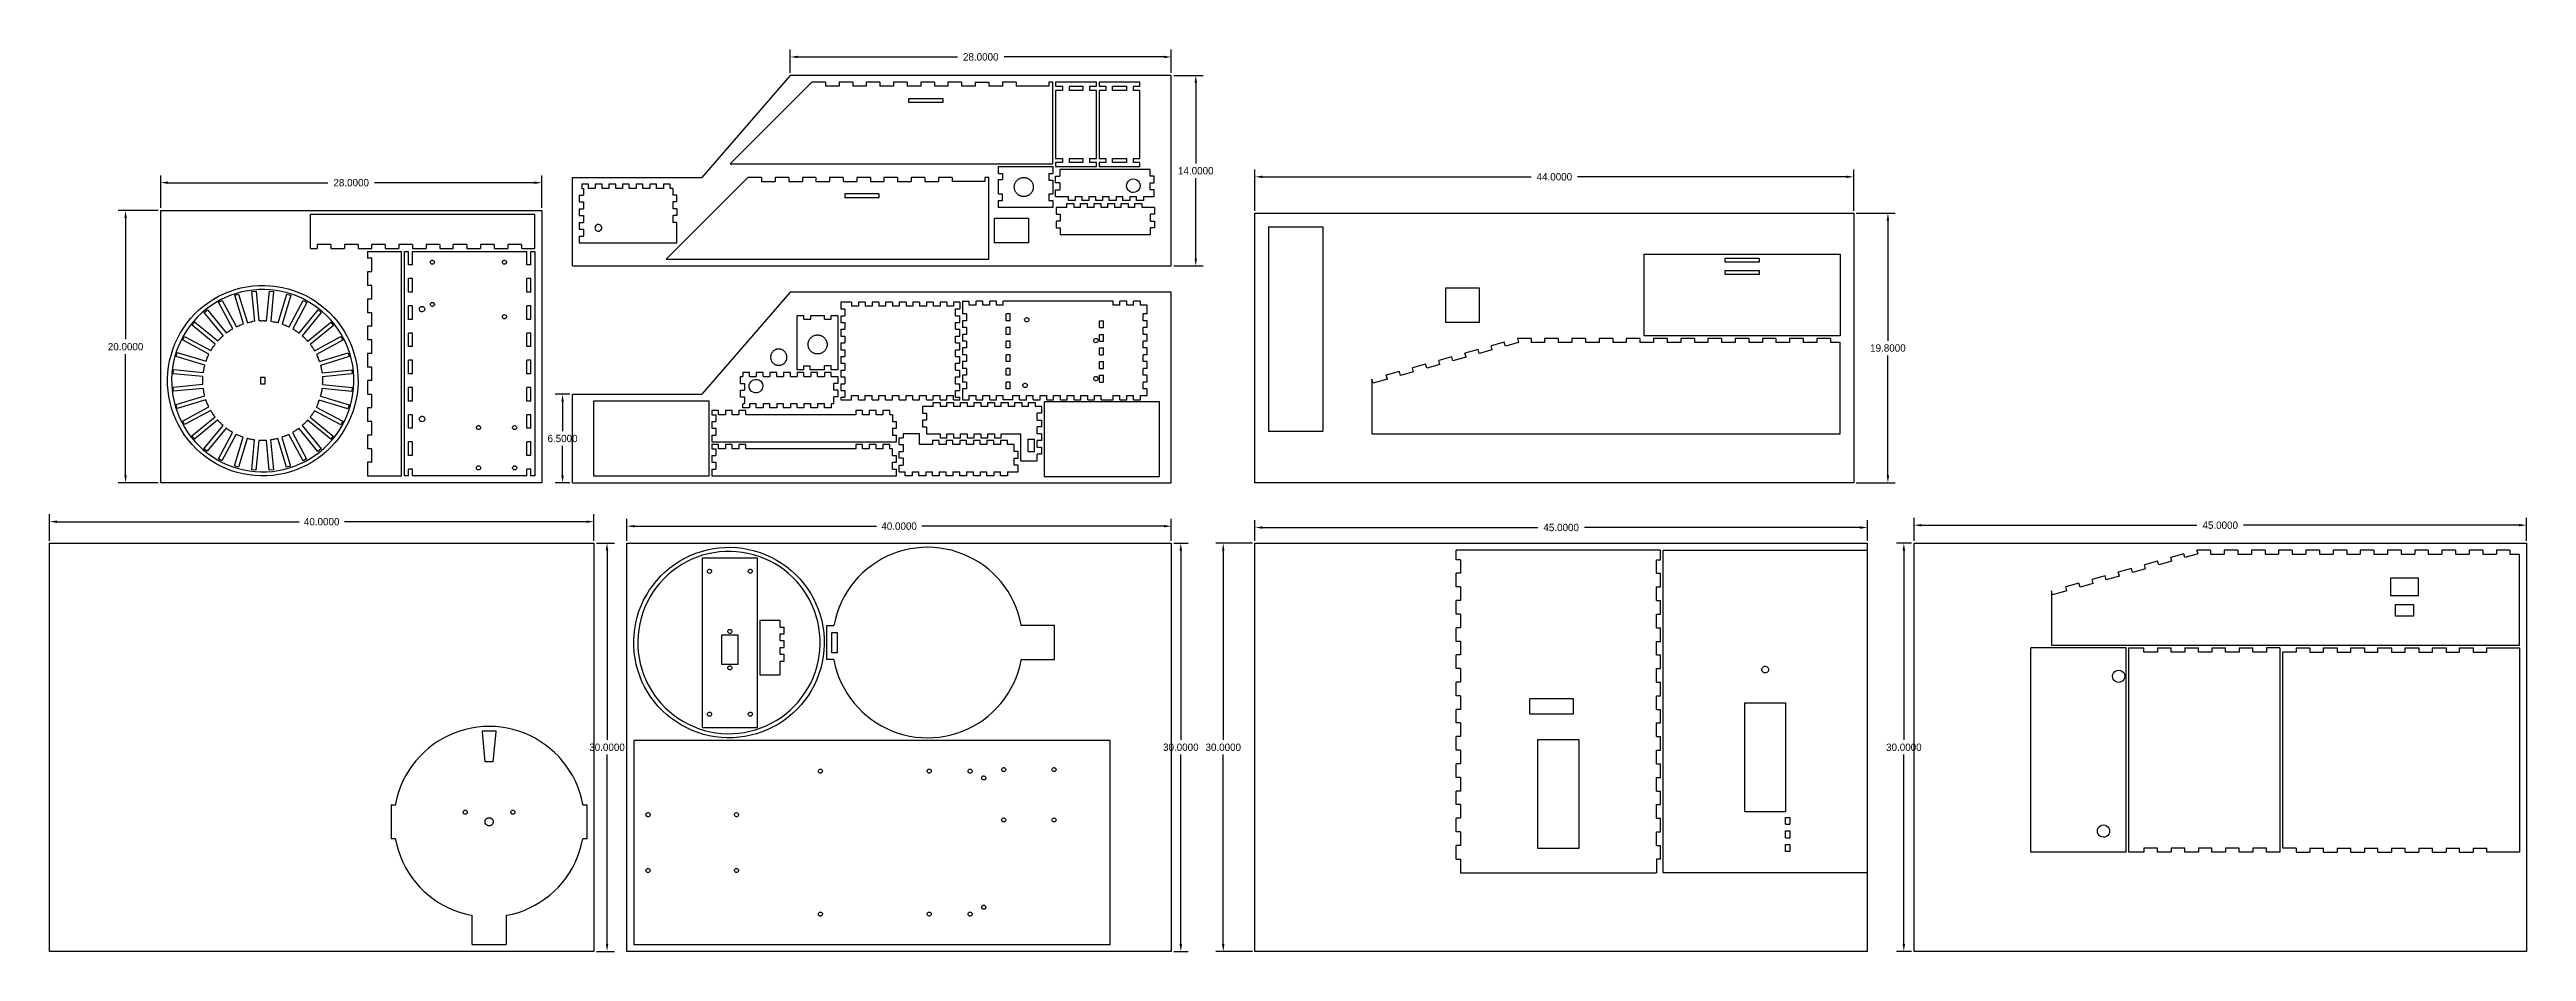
# Model space of a CAD drawing. Header units: centimetres. Extents: x -76 to 106, y -8 to 59.
import ezdxf

# ---------------------------------------------------------------- set-up
doc = ezdxf.new("R2010")
doc.units = ezdxf.units.CM
doc.layers.get('0').update_dxf_attribs({"linetype": 'CONTINUOUS'})
doc.layers.get('Defpoints').update_dxf_attribs({"linetype": 'CONTINUOUS'})
doc.layers.add('邊界', color=90, linetype='CONTINUOUS')
doc.dimstyles.get("Standard").update_dxf_attribs({"dimscale": 3, "dimtxt": 0.18, "dimasz": 0.18, "dimexe": 0.18, "dimexo": 0.0625, "dimgap": 0.09, "dimtad": 0, "dimtih": 1, "dimtoh": 1, "dimdec": 4, "dimzin": 0, "dimdsep": 46, "dimtxsty": 'STANDARD', "dimcen": 0.09, "dimadec": 0, "dimazin": 0, "dimtfac": 1, "dimtdec": 4, "dimtofl": 0, "dimtmove": 0, "dimatfit": 3, "dimfxl": 1, "dimtolj": 1, "dimtzin": 0, "dimarcsym": 0})

msp = doc.modelspace()

# ---------------------------------------------------------------- blocks, each defined once
blk = doc.blocks.new('*D2')
at = {"color": 0, "lineweight": -2, "transparency": 16777216}
for p, q in [((-67.45, 46.97), (-67.45, 49.37)), ((-39.45, 46.97), (-39.45, 49.37)), ((-66.91, 48.83), (-55.16, 48.83)), ((-39.99, 48.83), (-51.74, 48.83))]:
    blk.add_line(p, q, dxfattribs=at)
at = {"color": 0, "transparency": 16777216}
for points in [[(-66.91, 48.92), (-66.91, 48.74), (-67.45, 48.83)], [(-39.99, 48.92), (-39.99, 48.74), (-39.45, 48.83)]]:
    blk.add_solid(points, dxfattribs=at)
at = {"layer": 'Defpoints', "color": 0, "transparency": 16777216}
for p in [(-39.45, 48.83), (-67.45, 46.78), (-39.45, 46.78)]:
    blk.add_point(p, dxfattribs=at)
at = {"color": 0, "transparency": 16777216, "insert": (-53.45, 48.83), "char_height": 0.54, "attachment_point": 5}
blk.add_mtext('\\A1;28.0000', dxfattribs=at)
blk = doc.blocks.new('*D3')
at = {"color": 0, "lineweight": -2, "transparency": 16777216}
for p, q in [((-67.63, 46.78), (-70.57, 46.78)), ((-70.03, 46.24), (-70.03, 37.32)), ((-70.03, 27.32), (-70.03, 36.24)), ((-67.63, 26.78), (-70.57, 26.78))]:
    blk.add_line(p, q, dxfattribs=at)
at = {"color": 0, "transparency": 16777216}
for points in [[(-70.12, 46.24), (-69.94, 46.24), (-70.03, 46.78)], [(-70.12, 27.32), (-69.94, 27.32), (-70.03, 26.78)]]:
    blk.add_solid(points, dxfattribs=at)
at = {"layer": 'Defpoints', "color": 0, "transparency": 16777216}
for p in [(-70.03, 46.78), (-67.45, 46.78), (-67.45, 26.78)]:
    blk.add_point(p, dxfattribs=at)
at = {"color": 0, "transparency": 16777216, "insert": (-70.03, 36.78), "char_height": 0.54, "attachment_point": 5}
blk.add_mtext('\\A1;20.0000', dxfattribs=at)
blk = doc.blocks.new('*D4')
at = {"color": 0, "lineweight": -2, "transparency": 16777216}
for p, q in [((-21.19, 56.9), (-21.19, 58.61)), ((6.81, 56.9), (6.81, 58.61)), ((-20.65, 58.07), (-8.9, 58.07)), ((6.27, 58.07), (-5.48, 58.07))]:
    blk.add_line(p, q, dxfattribs=at)
at = {"color": 0, "transparency": 16777216}
for points in [[(-20.65, 58.16), (-20.65, 57.98), (-21.19, 58.07)], [(6.27, 58.16), (6.27, 57.98), (6.81, 58.07)]]:
    blk.add_solid(points, dxfattribs=at)
at = {"layer": 'Defpoints', "color": 0, "transparency": 16777216}
for p in [(-21.19, 58.07), (-21.19, 56.71), (6.81, 56.71)]:
    blk.add_point(p, dxfattribs=at)
at = {"color": 0, "transparency": 16777216, "insert": (-7.19, 58.07), "char_height": 0.54, "attachment_point": 5}
blk.add_mtext('\\A1;28.0000', dxfattribs=at)
blk = doc.blocks.new('*D5')
at = {"color": 0, "lineweight": -2, "transparency": 16777216}
for p, q in [((7, 56.71), (9.15, 56.71)), ((8.61, 56.17), (8.61, 50.25)), ((8.61, 43.25), (8.61, 49.17)), ((7, 42.71), (9.15, 42.71))]:
    blk.add_line(p, q, dxfattribs=at)
at = {"color": 0, "transparency": 16777216}
for points in [[(8.52, 56.17), (8.7, 56.17), (8.61, 56.71)], [(8.52, 43.25), (8.7, 43.25), (8.61, 42.71)]]:
    blk.add_solid(points, dxfattribs=at)
at = {"layer": 'Defpoints', "color": 0, "transparency": 16777216}
for p in [(6.81, 56.71), (8.61, 56.71), (6.81, 42.71)]:
    blk.add_point(p, dxfattribs=at)
at = {"color": 0, "transparency": 16777216, "insert": (8.61, 49.71), "char_height": 0.54, "attachment_point": 5}
blk.add_mtext('\\A1;14.0000', dxfattribs=at)
blk = doc.blocks.new('*D6')
at = {"color": 0, "lineweight": -2, "transparency": 16777216}
for p, q in [((12.96, 46.77), (12.96, 49.8)), ((13.5, 49.26), (33.25, 49.26)), ((56.42, 49.26), (36.67, 49.26)), ((56.96, 46.77), (56.96, 49.8))]:
    blk.add_line(p, q, dxfattribs=at)
at = {"color": 0, "transparency": 16777216}
for points in [[(13.5, 49.35), (13.5, 49.17), (12.96, 49.26)], [(56.42, 49.35), (56.42, 49.17), (56.96, 49.26)]]:
    blk.add_solid(points, dxfattribs=at)
at = {"layer": 'Defpoints', "color": 0, "transparency": 16777216}
for p in [(56.96, 49.26), (12.96, 46.58), (56.96, 46.58)]:
    blk.add_point(p, dxfattribs=at)
at = {"color": 0, "transparency": 16777216, "insert": (34.96, 49.26), "char_height": 0.54, "attachment_point": 5}
blk.add_mtext('\\A1;44.0000', dxfattribs=at)
blk = doc.blocks.new('*D7')
at = {"color": 0, "lineweight": -2, "transparency": 16777216}
for p, q in [((57.14, 46.58), (60.01, 46.58)), ((59.47, 46.04), (59.47, 37.22)), ((59.47, 27.32), (59.47, 36.14)), ((57.14, 26.78), (60.01, 26.78))]:
    blk.add_line(p, q, dxfattribs=at)
at = {"color": 0, "transparency": 16777216}
for points in [[(59.38, 46.04), (59.56, 46.04), (59.47, 46.58)], [(59.38, 27.32), (59.56, 27.32), (59.47, 26.78)]]:
    blk.add_solid(points, dxfattribs=at)
at = {"layer": 'Defpoints', "color": 0, "transparency": 16777216}
for p in [(56.96, 46.58), (56.96, 26.78), (59.47, 26.78)]:
    blk.add_point(p, dxfattribs=at)
at = {"color": 0, "transparency": 16777216, "insert": (59.47, 36.68), "char_height": 0.54, "attachment_point": 5}
blk.add_mtext('\\A1;19.8000', dxfattribs=at)
blk = doc.blocks.new('*D8')
at = {"color": 0, "lineweight": -2, "transparency": 16777216}
for p, q in [((12.96, 22.52), (12.96, 24.03)), ((57.96, 22.52), (57.96, 24.03)), ((13.5, 23.49), (33.75, 23.49)), ((57.42, 23.49), (37.17, 23.49))]:
    blk.add_line(p, q, dxfattribs=at)
at = {"color": 0, "transparency": 16777216}
for points in [[(13.5, 23.58), (13.5, 23.4), (12.96, 23.49)], [(57.42, 23.58), (57.42, 23.4), (57.96, 23.49)]]:
    blk.add_solid(points, dxfattribs=at)
at = {"layer": 'Defpoints', "color": 0, "transparency": 16777216}
for p in [(12.96, 22.34), (57.96, 23.49), (57.96, 22.34)]:
    blk.add_point(p, dxfattribs=at)
at = {"color": 0, "transparency": 16777216, "insert": (35.46, 23.49), "char_height": 0.54, "attachment_point": 5}
blk.add_mtext('\\A1;45.0000', dxfattribs=at)
blk = doc.blocks.new('*D9')
at = {"color": 0, "lineweight": -2, "transparency": 16777216}
for p, q in [((12.77, 22.34), (10.09, 22.34)), ((10.63, 21.8), (10.63, 7.88)), ((10.63, -7.12), (10.63, 6.8)), ((12.77, -7.66), (10.09, -7.66))]:
    blk.add_line(p, q, dxfattribs=at)
at = {"color": 0, "transparency": 16777216}
for points in [[(10.54, 21.8), (10.72, 21.8), (10.63, 22.34)], [(10.54, -7.12), (10.72, -7.12), (10.63, -7.66)]]:
    blk.add_solid(points, dxfattribs=at)
at = {"layer": 'Defpoints', "color": 0, "transparency": 16777216}
for p in [(10.63, 22.34), (12.96, 22.34), (12.96, -7.66)]:
    blk.add_point(p, dxfattribs=at)
at = {"color": 0, "transparency": 16777216, "insert": (10.63, 7.34), "char_height": 0.54, "attachment_point": 5}
blk.add_mtext('\\A1;30.0000', dxfattribs=at)
blk = doc.blocks.new('*D10')
at = {"color": 0, "lineweight": -2, "transparency": 16777216}
for p, q in [((61.2, 22.34), (60.1, 22.34)), ((60.64, 21.8), (60.64, 7.88)), ((60.64, -7.12), (60.64, 6.8)), ((61.2, -7.66), (60.1, -7.66))]:
    blk.add_line(p, q, dxfattribs=at)
at = {"color": 0, "transparency": 16777216}
for points in [[(60.55, 21.8), (60.73, 21.8), (60.64, 22.34)], [(60.55, -7.12), (60.73, -7.12), (60.64, -7.66)]]:
    blk.add_solid(points, dxfattribs=at)
at = {"layer": 'Defpoints', "color": 0, "transparency": 16777216}
for p in [(60.64, 22.34), (61.39, 22.34), (61.39, -7.66)]:
    blk.add_point(p, dxfattribs=at)
at = {"color": 0, "transparency": 16777216, "insert": (60.64, 7.34), "char_height": 0.54, "attachment_point": 5}
blk.add_mtext('\\A1;30.0000', dxfattribs=at)
blk = doc.blocks.new('*D11')
at = {"color": 0, "lineweight": -2, "transparency": 16777216}
for p, q in [((61.39, 22.52), (61.39, 24.2)), ((106.39, 22.52), (106.39, 24.2)), ((61.93, 23.66), (82.18, 23.66)), ((105.85, 23.66), (85.6, 23.66))]:
    blk.add_line(p, q, dxfattribs=at)
at = {"color": 0, "transparency": 16777216}
for points in [[(61.93, 23.75), (61.93, 23.57), (61.39, 23.66)], [(105.85, 23.75), (105.85, 23.57), (106.39, 23.66)]]:
    blk.add_solid(points, dxfattribs=at)
at = {"layer": 'Defpoints', "color": 0, "transparency": 16777216}
for p in [(61.39, 22.34), (106.39, 23.66), (106.39, 22.34)]:
    blk.add_point(p, dxfattribs=at)
at = {"color": 0, "transparency": 16777216, "insert": (83.89, 23.66), "char_height": 0.54, "attachment_point": 5}
blk.add_mtext('\\A1;45.0000', dxfattribs=at)
blk = doc.blocks.new('*D12')
at = {"color": 0, "lineweight": -2, "transparency": 16777216}
for p, q in [((-33.19, 22.52), (-33.19, 24.13)), ((6.81, 22.52), (6.81, 24.13)), ((-32.65, 23.59), (-14.85, 23.59)), ((6.27, 23.59), (-11.52, 23.59))]:
    blk.add_line(p, q, dxfattribs=at)
at = {"color": 0, "transparency": 16777216}
for points in [[(-32.65, 23.68), (-32.65, 23.5), (-33.19, 23.59)], [(6.27, 23.68), (6.27, 23.5), (6.81, 23.59)]]:
    blk.add_solid(points, dxfattribs=at)
at = {"layer": 'Defpoints', "color": 0, "transparency": 16777216}
for p in [(-33.19, 22.34), (6.81, 23.59), (6.81, 22.34)]:
    blk.add_point(p, dxfattribs=at)
at = {"color": 0, "transparency": 16777216, "insert": (-13.19, 23.59), "char_height": 0.54, "attachment_point": 5}
blk.add_mtext('\\A1;40.0000', dxfattribs=at)
blk = doc.blocks.new('*D13')
at = {"color": 0, "lineweight": -2, "transparency": 16777216}
for p, q in [((7, 22.34), (8.05, 22.34)), ((7.51, 21.8), (7.51, 7.88)), ((7.51, -7.12), (7.51, 6.8)), ((7, -7.66), (8.05, -7.66))]:
    blk.add_line(p, q, dxfattribs=at)
at = {"color": 0, "transparency": 16777216}
for points in [[(7.42, 21.8), (7.6, 21.8), (7.51, 22.34)], [(7.42, -7.12), (7.6, -7.12), (7.51, -7.66)]]:
    blk.add_solid(points, dxfattribs=at)
at = {"layer": 'Defpoints', "color": 0, "transparency": 16777216}
for p in [(6.81, 22.34), (6.81, -7.66), (7.51, -7.66)]:
    blk.add_point(p, dxfattribs=at)
at = {"color": 0, "transparency": 16777216, "insert": (7.51, 7.34), "char_height": 0.54, "attachment_point": 5}
blk.add_mtext('\\A1;30.0000', dxfattribs=at)
blk = doc.blocks.new('*D14')
at = {"color": 0, "lineweight": -2, "transparency": 16777216}
for p, q in [((-75.62, 22.52), (-75.62, 24.46)), ((-75.08, 23.92), (-57.28, 23.92)), ((-36.16, 23.92), (-53.95, 23.92)), ((-35.62, 22.52), (-35.62, 24.46))]:
    blk.add_line(p, q, dxfattribs=at)
at = {"color": 0, "transparency": 16777216}
for points in [[(-75.08, 24.01), (-75.08, 23.83), (-75.62, 23.92)], [(-36.16, 24.01), (-36.16, 23.83), (-35.62, 23.92)]]:
    blk.add_solid(points, dxfattribs=at)
at = {"layer": 'Defpoints', "color": 0, "transparency": 16777216}
for p in [(-35.62, 23.92), (-75.62, 22.34), (-35.62, 22.34)]:
    blk.add_point(p, dxfattribs=at)
at = {"color": 0, "transparency": 16777216, "insert": (-55.62, 23.92), "char_height": 0.54, "attachment_point": 5}
blk.add_mtext('\\A1;40.0000', dxfattribs=at)
blk = doc.blocks.new('*D15')
at = {"color": 0, "lineweight": -2, "transparency": 16777216}
for p, q in [((-35.43, 22.34), (-34.11, 22.34)), ((-34.65, 21.8), (-34.65, 7.88)), ((-34.65, -7.12), (-34.65, 6.8)), ((-35.43, -7.66), (-34.11, -7.66))]:
    blk.add_line(p, q, dxfattribs=at)
at = {"color": 0, "transparency": 16777216}
for points in [[(-34.74, 21.8), (-34.56, 21.8), (-34.65, 22.34)], [(-34.74, -7.12), (-34.56, -7.12), (-34.65, -7.66)]]:
    blk.add_solid(points, dxfattribs=at)
at = {"layer": 'Defpoints', "color": 0, "transparency": 16777216}
for p in [(-35.62, 22.34), (-35.62, -7.66), (-34.65, -7.66)]:
    blk.add_point(p, dxfattribs=at)
at = {"color": 0, "transparency": 16777216, "insert": (-34.65, 7.34), "char_height": 0.54, "attachment_point": 5}
blk.add_mtext('\\A1;30.0000', dxfattribs=at)
blk = doc.blocks.new('*D16')
at = {"color": 0, "lineweight": -2, "transparency": 16777216}
for p, q in [((-37.38, 33.28), (-38.46, 33.28)), ((-37.92, 32.74), (-37.92, 30.57)), ((-37.92, 27.32), (-37.92, 29.49)), ((-37.38, 26.78), (-38.46, 26.78))]:
    blk.add_line(p, q, dxfattribs=at)
at = {"color": 0, "transparency": 16777216}
for points in [[(-38.01, 32.74), (-37.83, 32.74), (-37.92, 33.28)], [(-38.01, 27.32), (-37.83, 27.32), (-37.92, 26.78)]]:
    blk.add_solid(points, dxfattribs=at)
at = {"layer": 'Defpoints', "color": 0, "transparency": 16777216}
for p in [(-37.92, 33.28), (-37.19, 33.28), (-37.19, 26.78)]:
    blk.add_point(p, dxfattribs=at)
at = {"color": 0, "transparency": 16777216, "insert": (-37.92, 30.03), "char_height": 0.54, "attachment_point": 5}
blk.add_mtext('\\A1;6.5000', dxfattribs=at)

# ---------------------------------------------------------------- dimensions: what is measured, and where the dimension line sits
for base, p1, p2, picture, middle in [((-21.18898, 58.07421), (6.81102, 56.71076), (-21.18898, 56.71076), '*D4', (-7.18898, 58.07421)), ((-39.44596, 48.8315), (-67.44596, 46.78207), (-39.44596, 46.78207), '*D2', (-53.44596, 48.8315)), ((56.95579, 49.25961), (12.95579, 46.58207), (56.95579, 46.58207), '*D6', (34.95579, 49.25961)), ((-35.61674, 23.92084), (-75.61674, 22.33725), (-35.61674, 22.33725), '*D14', (-55.61674, 23.92084)), ((6.81102, 23.58757), (-33.18898, 22.33725), (6.81102, 22.33725), '*D12', (-13.18898, 23.58757)), ((57.95579, 23.49362), (12.95579, 22.33725), (57.95579, 22.33725), '*D8', (35.45579, 23.49362)), ((106.39091, 23.65936), (61.39091, 22.33725), (106.39091, 22.33725), '*D11', (83.89091, 23.65936))]:
    dim = msp.add_linear_dim(base=base, p1=p1, p2=p2, dimstyle='STANDARD')
    dim.commit()
    dim.dimension.update_dxf_attribs({"geometry": picture, "text_midpoint": middle})
dim = msp.add_aligned_dim(p1=(6.81102, 42.71076), p2=(6.81102, 56.71076), distance=-1.80356, dimstyle='STANDARD')
dim.commit()
dim.dimension.update_dxf_attribs({"geometry": '*D5', "text_midpoint": (8.61458, 49.71076)})
for base, p1, p2, picture, middle in [((-70.02911, 46.78207), (-67.44596, 26.78207), (-67.44596, 46.78207), '*D3', (-70.02911, 36.78207)), ((59.4709, 26.78207), (56.95579, 46.58207), (56.95579, 26.78207), '*D7', (59.4709, 36.68207)), ((-37.92158, 33.28207), (-37.18898, 26.78207), (-37.18898, 33.28207), '*D16', (-37.92158, 30.03207)), ((-34.64676, -7.66275), (-35.61674, 22.33725), (-35.61674, -7.66275), '*D15', (-34.64676, 7.33725)), ((7.50643, -7.66275), (6.81102, 22.33725), (6.81102, -7.66275), '*D13', (7.50643, 7.33725)), ((10.63197, 22.33725), (12.95579, -7.66275), (12.95579, 22.33725), '*D9', (10.63197, 7.33725)), ((60.64366, 22.33725), (61.39091, -7.66275), (61.39091, 22.33725), '*D10', (60.64366, 7.33725))]:
    dim = msp.add_linear_dim(base=base, p1=p1, p2=p2, angle=90, dimstyle='STANDARD')
    dim.commit()
    dim.dimension.update_dxf_attribs({"geometry": picture, "text_midpoint": middle})

# ---------------------------------------------------------------- linework, layer by layer
for p, q in [((-19.59975, 56.21076), (-25.59975, 50.21076)), ((-18.59975, 56.21076), (-19.59975, 56.21076)), ((-18.59975, 56.21076), (-18.59975, 55.91076)), ((-17.59975, 55.91076), (-18.59975, 55.91076)), ((-16.59975, 56.21076), (-17.59975, 56.21076)), ((-17.59975, 56.21076), (-17.59975, 55.91076)), ((-16.59975, 56.21076), (-16.59975, 55.91076)), ((-15.59975, 55.91076), (-16.59975, 55.91076)), ((-14.59975, 56.21076), (-15.59975, 56.21076)), ((-15.59975, 56.21076), (-15.59975, 55.91076)), ((-14.59975, 56.21076), (-14.59975, 55.91076)), ((-13.59975, 55.91076), (-14.59975, 55.91076)), ((-12.59975, 56.21076), (-13.59975, 56.21076)), ((-13.59975, 56.21076), (-13.59975, 55.91076)), ((-12.59975, 56.21076), (-12.59975, 55.91076)), ((-11.59975, 55.91076), (-12.59975, 55.91076)), ((-12.47407, 55.01076), (-9.97407, 55.01076)), ((-12.47407, 54.71076), (-12.47407, 55.01076)), ((-9.97407, 54.71076), (-12.47407, 54.71076)), ((-10.59975, 56.21076), (-11.59975, 56.21076)), ((-11.59975, 56.21076), (-11.59975, 55.91076)), ((-10.59975, 56.21076), (-10.59975, 55.91076)), ((-9.59975, 55.91076), (-10.59975, 55.91076)), ((-9.97407, 55.01076), (-9.97407, 54.71076)), ((-8.59975, 56.21076), (-9.59975, 56.21076)), ((-9.59975, 56.21076), (-9.59975, 55.91076)), ((-8.59975, 56.21076), (-8.59975, 55.91076)), ((-7.59975, 55.91076), (-8.59975, 55.91076)), ((-7.59975, 56.21076), (-6.59975, 56.21076)), ((-7.59975, 56.21076), (-7.59975, 55.91076)), ((-6.59975, 56.21076), (-6.59975, 55.91076)), ((-5.59975, 55.91076), (-6.59975, 55.91076)), ((-4.59975, 56.21076), (-5.59975, 56.21076)), ((-5.59975, 56.21076), (-5.59975, 55.91076)), ((-4.59975, 56.21076), (-4.59975, 55.91076)), ((-2.18898, 55.91076), (-4.59975, 55.91076)), ((-1.88898, 56.21076), (-2.18898, 56.21076)), ((-2.18898, 56.21076), (-2.18898, 55.91076)), ((-1.88898, 50.21076), (-1.88898, 56.21076)), ((1.31102, 56.21076), (-1.68898, 56.21076)), ((-1.68898, 56.21076), (-1.68898, 55.91076)), ((-1.68898, 55.91076), (-1.18898, 55.91076)), ((-1.68898, 55.61076), (-1.68898, 50.61076)), ((-1.18898, 55.61076), (-1.68898, 55.61076)), ((-1.18898, 55.91076), (-1.18898, 55.61076)), ((-0.68898, 55.91076), (-0.68898, 55.61076)), ((-0.68898, 55.91076), (0.31102, 55.91076)), ((0.31102, 55.61076), (-0.68898, 55.61076)), ((0.31102, 55.91076), (0.31102, 55.61076)), ((0.81102, 55.91076), (0.81102, 55.61076)), ((0.81102, 55.91076), (1.31102, 55.91076)), ((1.31102, 55.61076), (0.81102, 55.61076)), ((1.31102, 55.91076), (1.31102, 56.21076)), ((1.31102, 50.61076), (1.31102, 55.61076)), ((4.51102, 56.21076), (1.51102, 56.21076)), ((1.51102, 56.21076), (1.51102, 55.91076)), ((1.51102, 55.91076), (2.01102, 55.91076)), ((1.51102, 55.61076), (1.51102, 50.61076)), ((2.01102, 55.61076), (1.51102, 55.61076)), ((2.01102, 55.91076), (2.01102, 55.61076)), ((2.46476, 55.91076), (2.46476, 55.61076)), ((2.46476, 55.91076), (3.51102, 55.91076)), ((3.51102, 55.61076), (2.46476, 55.61076)), ((3.51102, 55.91076), (3.51102, 55.61076)), ((4.01102, 55.91076), (4.01102, 55.61076)), ((4.01102, 55.91076), (4.51102, 55.91076)), ((4.51102, 55.61076), (4.01102, 55.61076)), ((4.51102, 55.91076), (4.51102, 56.21076)), ((4.51102, 50.61076), (4.51102, 55.61076)), ((-24.29975, 49.21076), (-30.29975, 43.21076)), ((-25.59975, 50.21076), (-1.88898, 50.21076)), ((-23.29975, 49.21076), (-24.29975, 49.21076)), ((-23.29975, 49.21076), (-23.29975, 48.91076)), ((-21.29975, 49.21076), (-22.29975, 49.21076)), ((-22.29975, 49.21076), (-22.29975, 48.91076)), ((-21.29975, 49.21076), (-21.29975, 48.91076)), ((-19.29975, 49.21076), (-20.29975, 49.21076)), ((-20.29975, 49.21076), (-20.29975, 48.91076)), ((-19.29975, 49.21076), (-19.29975, 48.91076)), ((-17.29975, 49.21076), (-18.29975, 49.21076)), ((-18.29975, 49.21076), (-18.29975, 48.91076)), ((-17.29975, 49.21076), (-17.29975, 48.91076)), ((-15.29975, 49.21076), (-16.29975, 49.21076)), ((-16.29975, 49.21076), (-16.29975, 48.91076)), ((-15.29975, 49.21076), (-15.29975, 48.91076)), ((-13.29975, 49.21076), (-14.29975, 49.21076)), ((-14.29975, 49.21076), (-14.29975, 48.91076)), ((-13.29975, 49.21076), (-13.29975, 48.91076)), ((-11.29975, 49.21076), (-12.29975, 49.21076)), ((-12.29975, 49.21076), (-12.29975, 48.91076)), ((-11.29975, 49.21076), (-11.29975, 48.91076)), ((-9.29975, 49.21076), (-10.29975, 49.21076)), ((-10.29975, 49.21076), (-10.29975, 48.91076)), ((-9.29975, 49.21076), (-9.29975, 48.91076)), ((-6.58898, 49.21076), (-6.88898, 49.21076)), ((-6.88898, 49.21076), (-6.88898, 48.91076)), ((-6.58898, 43.21076), (-6.58898, 49.21076)), ((-5.88898, 50.01076), (-1.88898, 50.01076)), ((-5.88898, 49.51076), (-5.88898, 50.01076)), ((-5.88898, 49.51076), (-5.58898, 49.51076)), ((-5.58898, 49.51076), (-5.58898, 49.05703)), ((-4.36377, 49.12479), (-4.32455, 49.14469)), ((-4.32455, 49.14469), (-4.28416, 49.16208)), ((-4.28416, 49.16208), (-4.24276, 49.1769)), ((-4.24276, 49.1769), (-4.20051, 49.18909)), ((-4.20051, 49.18909), (-4.15757, 49.1986)), ((-4.15757, 49.1986), (-4.11413, 49.2054)), ((-4.11413, 49.2054), (-4.07034, 49.20946)), ((-4.07034, 49.20946), (-4.02638, 49.21076)), ((-4.02638, 49.21076), (-3.98243, 49.2093)), ((-3.98243, 49.2093), (-3.93866, 49.20508)), ((-3.93866, 49.20508), (-3.89524, 49.19813)), ((-3.89524, 49.19813), (-3.85234, 49.18845)), ((-3.85234, 49.18845), (-3.81014, 49.17611)), ((-3.81014, 49.17611), (-3.76879, 49.16114)), ((-3.76879, 49.16114), (-3.72846, 49.1436)), ((-3.72846, 49.1436), (-3.68932, 49.12356)), ((-2.17766, 49.51076), (-1.88898, 49.51076)), ((-2.17766, 49.51076), (-2.17766, 49.01076)), ((-1.88898, 50.01076), (-1.88898, 49.51076)), ((-1.68898, 50.61076), (-1.18898, 50.61076)), ((-1.68898, 50.31076), (-1.68898, 50.01076)), ((-1.18898, 50.31076), (-1.68898, 50.31076)), ((-1.68898, 50.01076), (1.31102, 50.01076)), ((-1.68898, 48.81076), (-1.68898, 49.31076)), ((-1.68898, 49.31076), (-1.38898, 49.31076)), ((5.25815, 49.81076), (-1.38898, 49.81076)), ((-1.38898, 49.81076), (-1.38898, 49.31076)), ((-1.18898, 50.61076), (-1.18898, 50.31076)), ((-0.68898, 50.61076), (-0.68898, 50.31076)), ((-0.68898, 50.61076), (0.31102, 50.61076)), ((0.31102, 50.31076), (-0.68898, 50.31076)), ((0.31102, 50.61076), (0.31102, 50.31076)), ((0.81102, 50.61076), (0.81102, 50.31076)), ((0.81102, 50.61076), (1.31102, 50.61076)), ((1.31102, 50.31076), (0.81102, 50.31076)), ((1.31102, 50.01076), (1.31102, 50.31076)), ((1.51102, 50.61076), (2.01102, 50.61076)), ((1.51102, 50.31076), (1.51102, 50.01076)), ((2.01102, 50.31076), (1.51102, 50.31076)), ((1.51102, 50.01076), (4.51102, 50.01076)), ((2.01102, 50.61076), (2.01102, 50.31076)), ((2.46476, 50.61076), (2.46476, 50.31076)), ((2.46476, 50.61076), (3.51102, 50.61076)), ((3.51102, 50.31076), (2.46476, 50.31076)), ((3.51102, 50.61076), (3.51102, 50.31076)), ((4.01102, 50.61076), (4.01102, 50.31076)), ((4.01102, 50.61076), (4.51102, 50.61076)), ((4.51102, 50.31076), (4.01102, 50.31076)), ((4.51102, 50.01076), (4.51102, 50.31076)), ((5.25815, 49.31076), (5.25815, 49.81076)), ((5.55815, 49.31076), (5.25815, 49.31076)), ((5.55815, 48.81076), (5.55815, 49.31076)), ((-36.68898, 47.91076), (-36.68898, 47.41076)), ((-36.68898, 47.91076), (-36.38898, 47.91076)), ((-36.68898, 47.41076), (-36.38898, 47.41076)), ((-36.51397, 48.71076), (-36.51397, 48.41076)), ((-36.01397, 48.71076), (-36.51397, 48.71076)), ((-36.51397, 48.41076), (-36.38898, 48.41076)), ((-36.38898, 48.41076), (-36.38898, 47.91076)), ((-36.38898, 47.41076), (-36.38898, 46.91076)), ((-36.01397, 48.41076), (-36.01397, 48.71076)), ((-35.51397, 48.41076), (-36.01397, 48.41076)), ((-35.51397, 48.71076), (-35.51397, 48.41076)), ((-35.01397, 48.71076), (-35.51397, 48.71076)), ((-35.01397, 48.41076), (-35.01397, 48.71076)), ((-34.51397, 48.41076), (-35.01397, 48.41076)), ((-34.51397, 48.71076), (-34.51397, 48.41076)), ((-34.01397, 48.71076), (-34.51397, 48.71076)), ((-34.01397, 48.41076), (-34.01397, 48.71076)), ((-33.51397, 48.41076), (-34.01397, 48.41076)), ((-33.51397, 48.71076), (-33.51397, 48.41076)), ((-33.01397, 48.71076), (-33.51397, 48.71076)), ((-33.01397, 48.41076), (-33.01397, 48.71076)), ((-32.51397, 48.41076), (-33.01397, 48.41076)), ((-32.51397, 48.71076), (-32.51397, 48.41076)), ((-32.01397, 48.71076), (-32.51397, 48.71076)), ((-32.01397, 48.41076), (-32.01397, 48.71076)), ((-31.51397, 48.41076), (-32.01397, 48.41076)), ((-31.51397, 48.71076), (-31.51397, 48.41076)), ((-31.01397, 48.71076), (-31.51397, 48.71076)), ((-31.01397, 48.41076), (-31.01397, 48.71076)), ((-30.51397, 48.41076), (-31.01397, 48.41076)), ((-30.51397, 48.71076), (-30.51397, 48.41076)), ((-30.01397, 48.71076), (-30.51397, 48.71076)), ((-30.01397, 48.41076), (-30.01397, 48.71076)), ((-29.81397, 48.41076), (-30.01397, 48.41076)), ((-29.81397, 48.41076), (-29.81397, 47.91076)), ((-29.51397, 47.91076), (-29.81397, 47.91076)), ((-29.51397, 47.41076), (-29.81397, 47.41076)), ((-29.81397, 47.41076), (-29.81397, 46.91076)), ((-29.51397, 47.41076), (-29.51397, 47.91076)), ((-23.29975, 48.91076), (-22.29975, 48.91076)), ((-21.29975, 48.91076), (-20.29975, 48.91076)), ((-19.29975, 48.91076), (-18.29975, 48.91076)), ((-17.29975, 48.91076), (-16.29975, 48.91076)), ((-14.67407, 48.01076), (-17.17407, 48.01076)), ((-17.17407, 48.01076), (-17.17407, 47.71076)), ((-14.67407, 47.71076), (-17.17407, 47.71076)), ((-15.29975, 48.91076), (-14.29975, 48.91076)), ((-14.67407, 48.01076), (-14.67407, 47.71076)), ((-13.29975, 48.91076), (-12.29975, 48.91076)), ((-11.29975, 48.91076), (-10.29975, 48.91076)), ((-6.88898, 48.91076), (-9.29975, 48.91076)), ((-5.88898, 49.05703), (-5.58898, 49.05703)), ((-5.88898, 48.01076), (-5.88898, 49.05703)), ((-5.88898, 48.01076), (-5.58898, 48.01076)), ((-5.88898, 47.51076), (-5.58898, 47.51076)), ((-5.88898, 47.01076), (-5.88898, 47.51076)), ((-5.58898, 47.51076), (-5.58898, 48.01076)), ((-4.72766, 48.51204), (-4.7262, 48.55599)), ((-4.72636, 48.46808), (-4.72766, 48.51204)), ((-4.7223, 48.4243), (-4.72636, 48.46808)), ((-4.7262, 48.55599), (-4.72198, 48.59976)), ((-4.7155, 48.38085), (-4.7223, 48.4243)), ((-4.72198, 48.59976), (-4.71502, 48.64318)), ((-4.70599, 48.33792), (-4.7155, 48.38085)), ((-4.71502, 48.64318), (-4.70535, 48.68608)), ((-4.69379, 48.29567), (-4.70599, 48.33792)), ((-4.70535, 48.68608), (-4.69301, 48.72829)), ((-4.67897, 48.25426), (-4.69379, 48.29567)), ((-4.69301, 48.72829), (-4.67803, 48.76964)), ((-4.66158, 48.21387), (-4.67897, 48.25426)), ((-4.67803, 48.76964), (-4.6605, 48.80996)), ((-4.64169, 48.17466), (-4.66158, 48.21387)), ((-4.6605, 48.80996), (-4.64046, 48.84911)), ((-4.61937, 48.13676), (-4.64169, 48.17466)), ((-4.64046, 48.84911), (-4.61801, 48.88692)), ((-4.59472, 48.10035), (-4.61937, 48.13676)), ((-4.61801, 48.88692), (-4.59322, 48.92325)), ((-4.56783, 48.06555), (-4.59472, 48.10035)), ((-4.59322, 48.92325), (-4.56621, 48.95794)), ((-4.53881, 48.03251), (-4.56783, 48.06555)), ((-4.56621, 48.95794), (-4.53706, 48.99088)), ((-4.50777, 48.00136), (-4.53881, 48.03251)), ((-4.53706, 48.99088), (-4.50591, 49.02192)), ((-4.47484, 47.97222), (-4.50777, 48.00136)), ((-4.50591, 49.02192), (-4.47287, 49.05094)), ((-4.44014, 47.9452), (-4.47484, 47.97222)), ((-4.47287, 49.05094), (-4.43808, 49.07783)), ((-4.40382, 47.92042), (-4.44014, 47.9452)), ((-4.43808, 49.07783), (-4.40166, 49.10248)), ((-4.36601, 47.89797), (-4.40382, 47.92042)), ((-4.40166, 49.10248), (-4.36377, 49.12479)), ((-4.32686, 47.87793), (-4.36601, 47.89797)), ((-4.28653, 47.86039), (-4.32686, 47.87793)), ((-4.24519, 47.84542), (-4.28653, 47.86039)), ((-4.20298, 47.83307), (-4.24519, 47.84542)), ((-4.16008, 47.8234), (-4.20298, 47.83307)), ((-4.11666, 47.81645), (-4.16008, 47.8234)), ((-4.07289, 47.81223), (-4.11666, 47.81645)), ((-4.02894, 47.81077), (-4.07289, 47.81223)), ((-3.98498, 47.81207), (-4.02894, 47.81077)), ((-3.94119, 47.81613), (-3.98498, 47.81207)), ((-3.89775, 47.82293), (-3.94119, 47.81613)), ((-3.85481, 47.83244), (-3.89775, 47.82293)), ((-3.81256, 47.84463), (-3.85481, 47.83244)), ((-3.77116, 47.85945), (-3.81256, 47.84463)), ((-3.73077, 47.87684), (-3.77116, 47.85945)), ((-3.69155, 47.89674), (-3.73077, 47.87684)), ((-3.65366, 47.91905), (-3.69155, 47.89674)), ((-3.68932, 49.12356), (-3.65151, 49.10111)), ((-3.61724, 47.9437), (-3.65366, 47.91905)), ((-3.65151, 49.10111), (-3.61518, 49.07633)), ((-3.58245, 47.97059), (-3.61724, 47.9437)), ((-3.61518, 49.07633), (-3.58048, 49.04931)), ((-3.54941, 47.99961), (-3.58245, 47.97059)), ((-3.58048, 49.04931), (-3.54755, 49.02017)), ((-3.51826, 48.03065), (-3.54941, 47.99961)), ((-3.54755, 49.02017), (-3.51651, 48.98902)), ((-3.48912, 48.06359), (-3.51826, 48.03065)), ((-3.51651, 48.98902), (-3.48749, 48.95598)), ((-3.4621, 48.09828), (-3.48912, 48.06359)), ((-3.48749, 48.95598), (-3.4606, 48.92118)), ((-3.43732, 48.13461), (-3.4621, 48.09828)), ((-3.4606, 48.92118), (-3.43595, 48.88477)), ((-3.41486, 48.17242), (-3.43732, 48.13461)), ((-3.43595, 48.88477), (-3.41363, 48.84687)), ((-3.39483, 48.21156), (-3.41486, 48.17242)), ((-3.41363, 48.84687), (-3.39374, 48.80765)), ((-3.37729, 48.25189), (-3.39483, 48.21156)), ((-3.39374, 48.80765), (-3.37635, 48.76726)), ((-3.36232, 48.29324), (-3.37729, 48.25189)), ((-3.37635, 48.76726), (-3.36153, 48.72586)), ((-3.34997, 48.33545), (-3.36232, 48.29324)), ((-3.36153, 48.72586), (-3.34934, 48.68361)), ((-3.3403, 48.37834), (-3.34997, 48.33545)), ((-3.34934, 48.68361), (-3.33982, 48.64068)), ((-3.33334, 48.42177), (-3.3403, 48.37834)), ((-3.33982, 48.64068), (-3.33302, 48.59723)), ((-3.32912, 48.46554), (-3.33334, 48.42177)), ((-3.33302, 48.59723), (-3.32896, 48.55344)), ((-3.32766, 48.50949), (-3.32912, 48.46554)), ((-3.32896, 48.55344), (-3.32766, 48.50949)), ((-2.17766, 49.01076), (-1.88898, 49.01076)), ((-2.17766, 48.01076), (-1.88898, 48.01076)), ((-2.17766, 48.01076), (-2.17766, 47.51076)), ((-2.17766, 47.51076), (-1.88898, 47.51076)), ((-1.88898, 49.01076), (-1.88898, 48.01076)), ((-1.88898, 47.51076), (-1.88898, 47.01076)), ((-1.38898, 48.81076), (-1.68898, 48.81076)), ((-1.68898, 48.31076), (-1.38898, 48.31076)), ((-1.68898, 47.81076), (-1.68898, 48.31076)), ((-1.68898, 47.81076), (-0.74185, 47.81076)), ((-1.38898, 48.81076), (-1.38898, 48.31076)), ((-0.74185, 47.51076), (-0.74185, 47.81076)), ((-0.24185, 47.51076), (-0.74185, 47.51076)), ((-0.24185, 47.81076), (0.25815, 47.81076)), ((-0.24185, 47.81076), (-0.24185, 47.51076)), ((0.25815, 47.51076), (0.25815, 47.81076)), ((0.75815, 47.51076), (0.25815, 47.51076)), ((0.75815, 47.81076), (0.75815, 47.51076)), ((0.75815, 47.81076), (1.25815, 47.81076)), ((1.25815, 47.51076), (1.25815, 47.81076)), ((1.75815, 47.51076), (1.25815, 47.51076)), ((1.75815, 47.81076), (2.25815, 47.81076)), ((1.75815, 47.81076), (1.75815, 47.51076)), ((2.25815, 47.51076), (2.25815, 47.81076)), ((2.75815, 47.51076), (2.25815, 47.51076)), ((2.75815, 47.81076), (3.25815, 47.81076)), ((2.75815, 47.81076), (2.75815, 47.51076)), ((3.25815, 47.51076), (3.25815, 47.81076)), ((3.75815, 47.51076), (3.25815, 47.51076)), ((3.52326, 48.59619), (3.53813, 48.72586)), ((3.54247, 48.46708), (3.52326, 48.59619)), ((3.53813, 48.72586), (3.58605, 48.84727)), ((3.59443, 48.34734), (3.54247, 48.46708)), ((3.58605, 48.84727), (3.66376, 48.95214)), ((3.67561, 48.24514), (3.59443, 48.34734)), ((3.66376, 48.95214), (3.76597, 49.03333)), ((3.78048, 48.16742), (3.67561, 48.24514)), ((3.75815, 47.81076), (3.75815, 47.51076)), ((3.75815, 47.81076), (4.25815, 47.81076)), ((3.76597, 49.03333), (3.88571, 49.08529)), ((3.90189, 48.1195), (3.78048, 48.16742)), ((3.88571, 49.08529), (4.01481, 49.10449)), ((4.03157, 48.10463), (3.90189, 48.1195)), ((4.01481, 49.10449), (4.14449, 49.08963)), ((4.16068, 48.12384), (4.03157, 48.10463)), ((4.14449, 49.08963), (4.2659, 49.04171)), ((4.28041, 48.1758), (4.16068, 48.12384)), ((4.25815, 47.51076), (4.25815, 47.81076)), ((4.75815, 47.51076), (4.25815, 47.51076)), ((4.2659, 49.04171), (4.37077, 48.96399)), ((4.38262, 48.25699), (4.28041, 48.1758)), ((4.37077, 48.96399), (4.45195, 48.86179)), ((4.46033, 48.36186), (4.38262, 48.25699)), ((4.45195, 48.86179), (4.50392, 48.74205)), ((4.50826, 48.48327), (4.46033, 48.36186)), ((4.50392, 48.74205), (4.52312, 48.61294)), ((4.52312, 48.61294), (4.50826, 48.48327)), ((4.75815, 47.81076), (5.55815, 47.81076)), ((4.75815, 47.81076), (4.75815, 47.51076)), ((5.25815, 48.81076), (5.55815, 48.81076)), ((5.25815, 48.31076), (5.25815, 48.81076)), ((5.55815, 48.31076), (5.25815, 48.31076)), ((5.55815, 47.81076), (5.55815, 48.31076)), ((-39.94596, 46.48207), (-56.44596, 46.48207)), ((-56.44596, 43.98207), (-56.44596, 46.48207)), ((-39.94596, 43.98207), (-39.94596, 46.48207)), ((-36.68898, 46.91076), (-36.68898, 46.41165)), ((-36.68898, 46.91076), (-36.38898, 46.91076)), ((-36.68898, 46.41165), (-36.38898, 46.41165)), ((-36.68898, 45.91165), (-36.68898, 45.41165)), ((-36.68898, 45.91165), (-36.38898, 45.91165)), ((-36.38898, 46.41165), (-36.38898, 45.91165)), ((-35.53516, 45.55428), (-35.53803, 45.48908)), ((-35.51551, 45.61651), (-35.53516, 45.55428)), ((-35.48042, 45.67154), (-35.51551, 45.61651)), ((-35.43229, 45.71561), (-35.48042, 45.67154)), ((-35.37438, 45.74572), (-35.43229, 45.71561)), ((-35.31066, 45.75982), (-35.37438, 45.74572)), ((-35.24546, 45.75695), (-35.31066, 45.75982)), ((-35.18323, 45.7373), (-35.24546, 45.75695)), ((-35.1282, 45.70221), (-35.18323, 45.7373)), ((-35.08413, 45.65408), (-35.1282, 45.70221)), ((-35.05402, 45.59617), (-35.08413, 45.65408)), ((-35.03992, 45.53245), (-35.05402, 45.59617)), ((-35.04279, 45.46725), (-35.03992, 45.53245)), ((-29.51397, 46.91076), (-29.81397, 46.91076)), ((-29.51397, 46.41165), (-29.81397, 46.41076)), ((-29.81397, 46.41076), (-29.81397, 45.91165)), ((-29.51397, 45.91165), (-29.81397, 45.91165)), ((-29.51397, 46.91076), (-29.51397, 46.41165)), ((-29.51397, 44.41076), (-29.51397, 45.91165)), ((-1.88898, 47.01076), (-5.88898, 47.01076)), ((-0.86041, 47.01076), (-1.66041, 47.01076)), ((-1.66041, 47.01076), (-1.66041, 46.51076)), ((-1.66041, 46.51076), (-1.36041, 46.51076)), ((-1.66041, 46.01076), (-1.66041, 45.51076)), ((-1.36041, 46.01076), (-1.66041, 46.01076)), ((-1.66041, 45.51076), (-1.36041, 45.51076)), ((-1.36041, 46.51076), (-1.36041, 46.01076)), ((-1.36041, 45.51076), (-1.36041, 45.01076)), ((-0.86041, 47.01076), (-0.86041, 47.31076)), ((-0.86041, 47.31076), (-0.36041, 47.31076)), ((-0.36041, 47.31076), (-0.36041, 47.01076)), ((0.13959, 47.01076), (-0.36041, 47.01076)), ((0.13959, 47.01076), (0.13959, 47.31076)), ((0.13959, 47.31076), (0.63959, 47.31076)), ((0.63959, 47.31076), (0.63959, 47.01076)), ((1.13959, 47.01076), (0.63959, 47.01076)), ((1.13959, 47.01076), (1.13959, 47.31076)), ((1.13959, 47.31076), (1.63959, 47.31076)), ((1.63959, 47.31076), (1.63959, 47.01076)), ((2.13959, 47.01076), (1.63959, 47.01076)), ((2.13959, 47.31076), (2.63959, 47.31076)), ((2.13959, 47.01076), (2.13959, 47.31076)), ((2.63959, 47.31076), (2.63959, 47.01076)), ((3.13959, 47.01076), (2.63959, 47.01076)), ((3.13959, 47.01076), (3.13959, 47.31076)), ((3.13959, 47.31076), (3.63959, 47.31076)), ((3.63959, 47.31076), (3.63959, 47.01076)), ((4.13959, 47.01076), (3.63959, 47.01076)), ((4.13959, 47.31076), (4.63959, 47.31076)), ((4.13959, 47.01076), (4.13959, 47.31076)), ((4.63959, 47.31076), (4.63959, 47.01076)), ((5.58672, 47.01076), (4.63959, 47.01076)), ((5.58672, 46.51076), (5.28672, 46.51076)), ((5.28672, 46.01076), (5.28672, 46.51076)), ((5.28672, 46.01076), (5.58672, 46.01076)), ((5.58672, 45.51076), (5.28672, 45.51076)), ((5.28672, 45.01076), (5.28672, 45.51076)), ((5.58672, 47.01076), (5.58672, 46.51076)), ((5.58672, 46.01076), (5.58672, 45.51076)), ((13.95579, 45.58207), (17.95579, 45.58207)), ((13.95579, 45.58207), (13.95579, 30.58207)), ((17.95579, 45.58207), (17.95579, 30.58207)), ((-56.44596, 43.98207), (-55.94596, 43.98207)), ((-54.94596, 44.28207), (-55.94596, 44.28207)), ((-55.94596, 44.28207), (-55.94596, 43.98207)), ((-54.94596, 44.28207), (-54.94596, 43.98207)), ((-54.94596, 43.98207), (-53.94596, 43.98207)), ((-52.94596, 44.28207), (-53.94596, 44.28207)), ((-53.94596, 44.28207), (-53.94596, 43.98207)), ((-52.94596, 44.28207), (-52.94596, 43.98207)), ((-52.94596, 43.98207), (-51.94596, 43.98207)), ((-52.24269, 43.78207), (-52.24269, 43.28207)), ((-52.24269, 43.78207), (-49.74269, 43.78207)), ((-51.94596, 43.98207), (-51.94596, 44.28207)), ((-50.94596, 44.28207), (-51.94596, 44.28207)), ((-50.94596, 44.28207), (-50.94596, 43.98207)), ((-50.94596, 43.98207), (-49.94596, 43.98207)), ((-48.94596, 44.28207), (-49.94596, 44.28207)), ((-49.94596, 44.28207), (-49.94596, 43.98207)), ((-49.74269, 27.28207), (-49.74269, 43.78207)), ((-49.54269, 43.78207), (-49.24269, 43.78207)), ((-49.54269, 27.28207), (-49.54269, 43.78207)), ((-49.24269, 42.78207), (-49.24269, 43.78207)), ((-48.94596, 44.28207), (-48.94596, 43.98207)), ((-48.94596, 43.98207), (-47.94596, 43.98207)), ((-48.94269, 43.78207), (-40.54596, 43.78207)), ((-48.94269, 42.78207), (-48.94269, 43.78207)), ((-46.94596, 44.28207), (-47.94596, 44.28207)), ((-47.94596, 44.28207), (-47.94596, 43.98207)), ((-46.94596, 44.28207), (-46.94596, 43.98207)), ((-46.94596, 43.98207), (-45.94596, 43.98207)), ((-45.94596, 43.98207), (-45.94596, 44.28207)), ((-44.94596, 44.28207), (-45.94596, 44.28207)), ((-44.94596, 44.28207), (-44.94596, 43.98207)), ((-44.94596, 43.98207), (-43.94596, 43.98207)), ((-42.94596, 44.28207), (-43.94596, 44.28207)), ((-43.94596, 44.28207), (-43.94596, 43.98207)), ((-42.94596, 44.28207), (-42.94596, 43.98207)), ((-42.94596, 43.98207), (-41.94596, 43.98207)), ((-40.94596, 44.28207), (-41.94596, 44.28207)), ((-41.94596, 44.28207), (-41.94596, 43.98207)), ((-40.94596, 44.28207), (-40.94596, 43.98207)), ((-40.94596, 43.98207), (-39.94596, 43.98207)), ((-40.54596, 42.78207), (-40.54596, 43.78207)), ((-40.24596, 43.78207), (-39.94596, 43.78207)), ((-40.24596, 42.78207), (-40.24596, 43.78207)), ((-39.94596, 43.78207), (-39.94596, 27.28207)), ((-36.68898, 45.41165), (-36.38898, 45.41165)), ((-36.68898, 44.91165), (-36.68898, 44.41076)), ((-36.68898, 44.91165), (-36.38898, 44.91165)), ((-36.68898, 44.41076), (-29.51397, 44.41076)), ((-36.38898, 45.41165), (-36.38898, 44.91165)), ((-35.53803, 45.48908), (-35.52393, 45.42535)), ((-35.52393, 45.42535), (-35.49382, 45.36745)), ((-35.49382, 45.36745), (-35.44975, 45.31932)), ((-35.44975, 45.31932), (-35.39472, 45.28423)), ((-35.39472, 45.28423), (-35.33249, 45.26458)), ((-35.33249, 45.26458), (-35.26729, 45.26171)), ((-35.26729, 45.26171), (-35.20357, 45.27581)), ((-35.20357, 45.27581), (-35.14566, 45.30592)), ((-35.14566, 45.30592), (-35.09753, 45.34999)), ((-35.09753, 45.34999), (-35.06244, 45.40502)), ((-35.06244, 45.40502), (-35.04279, 45.46725)), ((-1.36041, 45.01076), (5.28672, 45.01076)), ((-51.94269, 43.28207), (-52.24269, 43.28207)), ((-52.24269, 42.28207), (-52.24269, 41.28207)), ((-51.94269, 42.28207), (-52.24269, 42.28207)), ((-51.94269, 42.28207), (-51.94269, 43.28207)), ((-48.94269, 42.78207), (-49.24269, 42.78207)), ((-47.63547, 42.96774), (-47.63405, 43.00687)), ((-47.62672, 42.92957), (-47.63547, 42.96774)), ((-47.63405, 43.00687), (-47.62255, 43.0443)), ((-47.60838, 42.89497), (-47.62672, 42.92957)), ((-47.62255, 43.0443), (-47.60176, 43.07748)), ((-47.58172, 42.86629), (-47.60838, 42.89497)), ((-47.60176, 43.07748), (-47.57308, 43.10414)), ((-47.54854, 42.8455), (-47.58172, 42.86629)), ((-47.57308, 43.10414), (-47.53848, 43.12248)), ((-47.51111, 42.834), (-47.54854, 42.8455)), ((-47.53848, 43.12248), (-47.50032, 43.13124)), ((-47.47197, 42.83258), (-47.51111, 42.834)), ((-47.50032, 43.13124), (-47.46118, 43.12981)), ((-47.43381, 42.84133), (-47.47197, 42.83258)), ((-47.46118, 43.12981), (-47.42375, 43.11831)), ((-47.39921, 42.85967), (-47.43381, 42.84133)), ((-47.42375, 43.11831), (-47.39057, 43.09752)), ((-47.37053, 42.88633), (-47.39921, 42.85967)), ((-47.39057, 43.09752), (-47.36391, 43.06884)), ((-47.34974, 42.91951), (-47.37053, 42.88633)), ((-47.36391, 43.06884), (-47.34557, 43.03424)), ((-47.33824, 42.95694), (-47.34974, 42.91951)), ((-47.34557, 43.03424), (-47.33682, 42.99608)), ((-47.33682, 42.99608), (-47.33824, 42.95694)), ((-42.33725, 42.96764), (-42.33583, 43.00677)), ((-42.3285, 42.92947), (-42.33725, 42.96764)), ((-42.33583, 43.00677), (-42.32433, 43.0442)), ((-42.31016, 42.89487), (-42.3285, 42.92947)), ((-42.32433, 43.0442), (-42.30354, 43.07738)), ((-42.2835, 42.8662), (-42.31016, 42.89487)), ((-42.30354, 43.07738), (-42.27486, 43.10405)), ((-42.25032, 42.8454), (-42.2835, 42.8662)), ((-42.27486, 43.10405), (-42.24026, 43.12238)), ((-42.21289, 42.8339), (-42.25032, 42.8454)), ((-42.24026, 43.12238), (-42.2021, 43.13114)), ((-42.17375, 42.83248), (-42.21289, 42.8339)), ((-42.2021, 43.13114), (-42.16296, 43.12972)), ((-42.13559, 42.84124), (-42.17375, 42.83248)), ((-42.16296, 43.12972), (-42.12553, 43.11822)), ((-42.10099, 42.85957), (-42.13559, 42.84124)), ((-42.12553, 43.11822), (-42.09235, 43.09742)), ((-42.07231, 42.88624), (-42.10099, 42.85957)), ((-42.09235, 43.09742), (-42.06569, 43.06875)), ((-42.05152, 42.91942), (-42.07231, 42.88624)), ((-42.06569, 43.06875), (-42.04735, 43.03415)), ((-42.04002, 42.95685), (-42.05152, 42.91942)), ((-42.04735, 43.03415), (-42.0386, 42.99598)), ((-42.0386, 42.99598), (-42.04002, 42.95685)), ((-40.24596, 42.78207), (-40.54596, 42.78207)), ((-30.29975, 43.21076), (-6.58898, 43.21076)), ((41.55579, 37.58204), (41.55579, 43.58204)), ((41.55579, 43.58204), (55.95579, 43.58204)), ((47.50558, 43.28204), (50.00558, 43.28204)), ((47.50558, 42.98204), (47.50558, 43.28204)), ((50.00558, 42.98204), (47.50558, 42.98204)), ((47.50558, 42.38204), (50.00558, 42.38204)), ((47.50558, 42.08204), (47.50558, 42.38204)), ((50.00558, 42.08204), (47.50558, 42.08204)), ((50.00558, 43.28204), (50.00558, 42.98204)), ((50.00558, 42.38204), (50.00558, 42.08204)), ((55.95579, 43.58204), (55.95579, 37.58204)), ((-63.94763, 40.02504), (-63.57905, 40.26488)), ((-63.57905, 40.26488), (-63.19613, 40.48111)), ((-63.05683, 40.21524), (-63.42333, 40.00829)), ((-63.19613, 40.48111), (-62.80039, 40.67287)), ((-63.19195, 40.03832), (-62.92738, 40.17974)), ((-62.67805, 40.39878), (-63.05683, 40.21524)), ((-62.92738, 40.17974), (-61.88903, 38.23714)), ((-62.80039, 40.67287), (-62.39339, 40.8394)), ((-62.28851, 40.55817), (-62.67805, 40.39878)), ((-62.39339, 40.8394), (-61.97674, 40.98004)), ((-61.88972, 40.69278), (-62.28851, 40.55817)), ((-62.00722, 40.5588), (-61.72014, 40.64589)), ((-61.36963, 38.45134), (-62.00722, 40.5588)), ((-61.97674, 40.98004), (-61.55207, 41.09425)), ((-61.48327, 40.80209), (-61.88972, 40.69278)), ((-61.72014, 40.64589), (-61.0806, 38.53762)), ((-61.55207, 41.09425), (-61.12108, 41.18156)), ((-61.07075, 40.88566), (-61.48327, 40.80209)), ((-61.12108, 41.18156), (-60.68545, 41.24164)), ((-60.6538, 40.94317), (-61.07075, 40.88566)), ((-60.74371, 40.83815), (-60.44515, 40.86756)), ((-60.5278, 38.64603), (-60.74371, 40.83815)), ((-60.68545, 41.24164), (-60.24691, 41.27425)), ((-60.23407, 40.97438), (-60.6538, 40.94317)), ((-60.44515, 40.86756), (-60.22914, 38.67428)), ((-60.24691, 41.27425), (-59.80719, 41.27926)), ((-59.8132, 40.97917), (-60.23407, 40.97438)), ((-59.39286, 40.95753), (-59.8132, 40.97917)), ((-59.80719, 41.27926), (-59.36802, 41.25665)), ((-59.66595, 38.67285), (-59.44998, 40.86564)), ((-59.44998, 40.86564), (-59.15142, 40.83623)), ((-58.97471, 40.90954), (-59.39286, 40.95753)), ((-59.36802, 41.25665), (-58.93114, 41.20651)), ((-59.15142, 40.83623), (-59.36749, 38.64248)), ((-58.5604, 40.83538), (-58.97471, 40.90954)), ((-58.93114, 41.20651), (-58.49827, 41.12903)), ((-58.81547, 38.5313), (-58.17575, 40.6402)), ((-58.15156, 40.73536), (-58.5604, 40.83538)), ((-57.88866, 40.55311), (-58.52862, 38.44346)), ((-58.49827, 41.12903), (-58.07111, 41.02453)), ((-58.17575, 40.6402), (-57.88866, 40.55311)), ((-57.74981, 40.60986), (-58.15156, 40.73536)), ((-58.07111, 41.02453), (-57.65136, 40.89341)), ((-58.0089, 38.22682), (-56.96998, 40.1705)), ((-57.35674, 40.45939), (-57.74981, 40.60986)), ((-57.65136, 40.89341), (-57.24068, 40.73619)), ((-56.97388, 40.28453), (-57.35674, 40.45939)), ((-57.24068, 40.73619), (-56.84067, 40.5535)), ((-56.60276, 40.08598), (-56.97388, 40.28453)), ((-56.96998, 40.1705), (-56.7054, 40.02908)), ((-56.84067, 40.5535), (-56.45293, 40.34605)), ((-56.24485, 39.86451), (-56.60276, 40.08598)), ((-56.45293, 40.34605), (-56.07898, 40.11466)), ((-56.07898, 40.11466), (-55.72029, 39.86025)), ((-51.94269, 41.28207), (-52.24269, 41.28207)), ((-52.24269, 40.28207), (-52.24269, 39.28207)), ((-51.94269, 40.28207), (-52.24269, 40.28207)), ((-51.94269, 40.28207), (-51.94269, 41.28207)), ((-49.24269, 40.78207), (-49.24269, 41.78207)), ((-48.94269, 41.78207), (-49.24269, 41.78207)), ((-48.94269, 40.78207), (-49.24269, 40.78207)), ((-48.94269, 40.78207), (-48.94269, 41.78207)), ((-40.54596, 40.78207), (-40.54596, 41.78207)), ((-40.24596, 41.78207), (-40.54596, 41.78207)), ((-40.24596, 40.78207), (-40.54596, 40.78207)), ((-40.24596, 40.78207), (-40.24596, 41.78207)), ((-17.48059, 40.05707), (-17.48059, 39.55707)), ((-16.68059, 40.05707), (-17.48059, 40.05707)), ((-16.68059, 40.05707), (-16.68059, 39.75707)), ((-15.68059, 40.05707), (-16.18059, 40.05707)), ((-16.18059, 40.05707), (-16.18059, 39.75707)), ((-15.68059, 40.05707), (-15.68059, 39.75707)), ((-14.68059, 40.05707), (-15.18059, 40.05707)), ((-15.18059, 40.05707), (-15.18059, 39.75707)), ((-14.68059, 40.05707), (-14.68059, 39.75707)), ((-13.68059, 40.05707), (-14.18059, 40.05707)), ((-14.18059, 40.05707), (-14.18059, 39.75707)), ((-13.68059, 40.05707), (-13.68059, 39.75707)), ((-12.68059, 40.05707), (-13.18059, 40.05707)), ((-13.18059, 40.05707), (-13.18059, 39.75707)), ((-12.68059, 40.05707), (-12.68059, 39.75707)), ((-11.68059, 40.05707), (-12.18059, 40.05707)), ((-12.18059, 40.05707), (-12.18059, 39.75707)), ((-11.68059, 40.05707), (-11.68059, 39.75707)), ((-10.68059, 40.05707), (-11.18059, 40.05707)), ((-11.18059, 40.05707), (-11.18059, 39.75707)), ((-10.68059, 40.05707), (-10.68059, 39.75707)), ((-9.68059, 40.05707), (-10.18059, 40.05707)), ((-10.18059, 40.05707), (-10.18059, 39.75707)), ((-9.68059, 40.05707), (-9.68059, 39.75707)), ((-8.73346, 40.05707), (-9.18059, 40.05707)), ((-9.18059, 40.05707), (-9.18059, 39.75707)), ((-8.73346, 40.05707), (-8.73346, 39.55707)), ((-8.53346, 40.1292), (-8.53346, 39.18207)), ((-8.53346, 40.1292), (-8.03346, 40.1292)), ((-8.03346, 39.8292), (-8.03346, 40.1292)), ((-7.03346, 40.1292), (-7.53346, 40.1292)), ((-7.53346, 39.8292), (-7.53346, 40.1292)), ((-7.03346, 39.8292), (-7.03346, 40.1292)), ((-6.03346, 40.1292), (-6.53346, 40.1292)), ((-6.53346, 39.8292), (-6.53346, 40.1292)), ((-6.03346, 39.8292), (-6.03346, 40.1292)), ((2.54154, 40.1292), (-5.53346, 40.1292)), ((-5.53346, 39.8292), (-5.53346, 40.1292)), ((2.54154, 39.8292), (2.54154, 40.1292)), ((3.54154, 40.1292), (3.04154, 40.1292)), ((3.04154, 39.8292), (3.04154, 40.1292)), ((3.54154, 39.8292), (3.54154, 40.1292)), ((4.54154, 40.1292), (4.04154, 40.1292)), ((4.04154, 39.8292), (4.04154, 40.1292)), ((4.54154, 39.8292), (4.54154, 40.1292)), ((-65.78136, 38.14905), (-65.52695, 38.50774)), ((-65.28771, 38.32649), (-65.53121, 37.98318)), ((-65.52695, 38.50774), (-65.25052, 38.84974)), ((-65.02313, 38.65383), (-65.28771, 38.32649)), ((-65.25052, 38.84974), (-64.95317, 39.17371)), ((-65.14775, 38.36247), (-64.95744, 38.59438)), ((-63.44473, 36.96484), (-65.14775, 38.36247)), ((-64.73852, 38.96391), (-65.02313, 38.65383)), ((-64.95744, 38.59438), (-63.25317, 37.19653)), ((-64.95317, 39.17371), (-64.63605, 39.47838)), ((-64.43501, 39.25551), (-64.73852, 38.96391)), ((-64.63605, 39.47838), (-64.30043, 39.76252)), ((-64.11378, 39.52747), (-64.43501, 39.25551)), ((-64.30043, 39.76252), (-63.94763, 40.02504)), ((-64.25238, 39.29671), (-64.02048, 39.48703)), ((-62.85459, 37.5935), (-64.25238, 39.29671)), ((-63.77611, 39.77873), (-64.11378, 39.52747)), ((-64.02048, 39.48703), (-62.62255, 37.78364)), ((-63.42333, 40.00829), (-63.77611, 39.77873)), ((-62.15363, 38.09575), (-63.19195, 40.03832)), ((-61.88903, 38.23714), (-61.88078, 38.24147)), ((-61.88078, 38.24147), (-61.82558, 38.26619)), ((-61.82558, 38.26619), (-61.77128, 38.29285)), ((-61.77128, 38.29285), (-61.69947, 38.32266)), ((-61.69947, 38.32266), (-61.6285, 38.35444)), ((-61.6285, 38.35444), (-61.36963, 38.45134)), ((-61.0806, 38.53762), (-60.83621, 38.59549)), ((-60.83621, 38.59549), (-60.77659, 38.60571)), ((-60.77659, 38.60571), (-60.75276, 38.60979)), ((-60.71738, 38.61802), (-60.75276, 38.60979)), ((-60.66776, 38.62435), (-60.71738, 38.61802)), ((-60.56376, 38.64217), (-60.66776, 38.62435)), ((-60.5278, 38.64603), (-60.56376, 38.64217)), ((-60.16821, 38.67911), (-60.22914, 38.67428)), ((-60.09046, 38.68039), (-60.16821, 38.67911)), ((-60.09046, 38.68039), (-60.01278, 38.68381)), ((-60.01278, 38.68381), (-59.9523, 38.68267)), ((-59.89183, 38.68367), (-59.9523, 38.68267)), ((-59.81415, 38.68008), (-59.89183, 38.68367)), ((-59.81415, 38.68008), (-59.73641, 38.67861)), ((-59.73641, 38.67861), (-59.66595, 38.67285)), ((-59.36749, 38.64248), (-59.18738, 38.61627)), ((-59.18738, 38.61627), (-59.12819, 38.60382)), ((-59.12819, 38.60382), (-59.0686, 38.59348)), ((-59.0686, 38.59348), (-58.99298, 38.57539)), ((-58.99298, 38.57539), (-58.91689, 38.55938)), ((-58.81547, 38.5313), (-58.91689, 38.55938)), ((-58.38926, 38.39527), (-58.52862, 38.44346)), ((-58.38926, 38.39527), (-58.33346, 38.37195)), ((-58.33346, 38.37195), (-58.27686, 38.35062)), ((-58.27686, 38.35062), (-58.20596, 38.31868)), ((-58.20596, 38.31868), (-58.13422, 38.2887)), ((-58.13422, 38.2887), (-58.07999, 38.26192)), ((-58.07999, 38.26192), (-58.02484, 38.23707)), ((-58.02484, 38.23707), (-58.0089, 38.22682)), ((-56.7054, 40.02908), (-57.7446, 38.08487)), ((-57.27707, 37.77106), (-55.87901, 39.47459)), ((-55.64711, 39.28428), (-57.04542, 37.58042)), ((-56.64798, 37.18143), (-54.94477, 38.57922)), ((-54.75445, 38.34732), (-56.45784, 36.94939)), ((-55.90154, 39.62101), (-56.24485, 39.86451)), ((-55.5742, 39.35643), (-55.90154, 39.62101)), ((-55.87901, 39.47459), (-55.64711, 39.28428)), ((-55.72029, 39.86025), (-55.37828, 39.58382)), ((-55.26412, 39.07182), (-55.5742, 39.35643)), ((-55.37828, 39.58382), (-55.05431, 39.28646)), ((-54.97252, 38.76831), (-55.26412, 39.07182)), ((-55.05431, 39.28646), (-54.74965, 38.96935)), ((-54.70056, 38.44708), (-54.97252, 38.76831)), ((-54.94477, 38.57922), (-54.75445, 38.34732)), ((-54.74965, 38.96935), (-54.4655, 38.63373)), ((-54.4493, 38.10941), (-54.70056, 38.44708)), ((-54.4655, 38.63373), (-54.20299, 38.28093)), ((-54.20299, 38.28093), (-53.96314, 37.91235)), ((-52.24269, 39.28207), (-51.94269, 39.28207)), ((-52.24269, 38.28207), (-52.24269, 37.28207)), ((-51.94269, 38.28207), (-52.24269, 38.28207)), ((-51.94269, 38.28207), (-51.94269, 39.28207)), ((-48.94269, 39.78207), (-49.24269, 39.78207)), ((-49.24269, 38.78207), (-49.24269, 39.78207)), ((-48.94269, 38.78207), (-49.24269, 38.78207)), ((-48.94269, 38.78207), (-48.94269, 39.78207)), ((-48.44269, 39.53001), (-48.43928, 39.58211)), ((-48.43249, 39.47881), (-48.44269, 39.53001)), ((-48.43928, 39.58211), (-48.42251, 39.63156)), ((-48.40939, 39.43199), (-48.43249, 39.47881)), ((-48.42251, 39.63156), (-48.39351, 39.67497)), ((-48.37496, 39.39274), (-48.40939, 39.43199)), ((-48.39351, 39.67497), (-48.35426, 39.7094)), ((-48.33154, 39.36374), (-48.37496, 39.39274)), ((-48.35426, 39.7094), (-48.30744, 39.7325)), ((-48.2821, 39.34697), (-48.33154, 39.36374)), ((-48.30744, 39.7325), (-48.25624, 39.7427)), ((-48.23, 39.34356), (-48.2821, 39.34697)), ((-48.25624, 39.7427), (-48.20414, 39.73929)), ((-48.1788, 39.35376), (-48.23, 39.34356)), ((-48.20414, 39.73929), (-48.15469, 39.72252)), ((-48.13197, 39.37686), (-48.1788, 39.35376)), ((-48.15469, 39.72252), (-48.11128, 39.69352)), ((-48.09273, 39.41129), (-48.13197, 39.37686)), ((-48.11128, 39.69352), (-48.07685, 39.65428)), ((-48.06373, 39.45471), (-48.09273, 39.41129)), ((-48.07685, 39.65428), (-48.05375, 39.60745)), ((-48.04696, 39.50415), (-48.06373, 39.45471)), ((-48.05375, 39.60745), (-48.04355, 39.55625)), ((-48.04355, 39.55625), (-48.04696, 39.50415)), ((-47.63547, 39.87272), (-47.63405, 39.91185)), ((-47.62672, 39.83455), (-47.63547, 39.87272)), ((-47.63405, 39.91185), (-47.62255, 39.94928)), ((-47.60838, 39.79996), (-47.62672, 39.83455)), ((-47.62255, 39.94928), (-47.60176, 39.98246)), ((-47.58172, 39.77128), (-47.60838, 39.79996)), ((-47.60176, 39.98246), (-47.57308, 40.00913)), ((-47.54854, 39.75048), (-47.58172, 39.77128)), ((-47.57308, 40.00913), (-47.53848, 40.02747)), ((-47.51111, 39.73898), (-47.54854, 39.75048)), ((-47.53848, 40.02747), (-47.50032, 40.03622)), ((-47.47197, 39.73756), (-47.51111, 39.73898)), ((-47.50032, 40.03622), (-47.46118, 40.0348)), ((-47.43381, 39.74632), (-47.47197, 39.73756)), ((-47.46118, 40.0348), (-47.42375, 40.0233)), ((-47.39921, 39.76465), (-47.43381, 39.74632)), ((-47.42375, 40.0233), (-47.39057, 40.0025)), ((-47.37053, 39.79132), (-47.39921, 39.76465)), ((-47.39057, 40.0025), (-47.36391, 39.97383)), ((-47.34974, 39.8245), (-47.37053, 39.79132)), ((-47.36391, 39.97383), (-47.34557, 39.93923)), ((-47.33824, 39.86193), (-47.34974, 39.8245)), ((-47.34557, 39.93923), (-47.33682, 39.90106)), ((-47.33682, 39.90106), (-47.33824, 39.86193)), ((-42.33674, 38.96883), (-42.33532, 39.00796)), ((-42.32798, 38.93066), (-42.33674, 38.96883)), ((-42.33532, 39.00796), (-42.32382, 39.04539)), ((-42.30965, 38.89606), (-42.32798, 38.93066)), ((-42.32382, 39.04539), (-42.30302, 39.07857)), ((-42.28298, 38.86739), (-42.30965, 38.89606)), ((-42.30302, 39.07857), (-42.27435, 39.10524)), ((-42.2498, 38.84659), (-42.28298, 38.86739)), ((-42.27435, 39.10524), (-42.23975, 39.12357)), ((-42.21237, 38.83509), (-42.2498, 38.84659)), ((-42.23975, 39.12357), (-42.20158, 39.13233)), ((-42.17324, 38.83367), (-42.21237, 38.83509)), ((-42.20158, 39.13233), (-42.16245, 39.13091)), ((-42.13507, 38.84243), (-42.17324, 38.83367)), ((-42.16245, 39.13091), (-42.12502, 39.11941)), ((-42.10047, 38.86076), (-42.13507, 38.84243)), ((-42.12502, 39.11941), (-42.09184, 39.09861)), ((-42.0718, 38.88743), (-42.10047, 38.86076)), ((-42.09184, 39.09861), (-42.06517, 39.06994)), ((-42.051, 38.92061), (-42.0718, 38.88743)), ((-42.06517, 39.06994), (-42.04684, 39.03534)), ((-42.0395, 38.95804), (-42.051, 38.92061)), ((-42.04684, 39.03534), (-42.03808, 38.99717)), ((-42.03808, 38.99717), (-42.0395, 38.95804)), ((-40.54596, 38.78207), (-40.54596, 39.78207)), ((-40.24596, 39.78207), (-40.54596, 39.78207)), ((-40.24596, 38.78207), (-40.54596, 38.78207)), ((-40.24596, 38.78207), (-40.24596, 39.78207)), ((-20.68059, 39.08029), (-20.18059, 39.08029)), ((-20.68059, 35.08029), (-20.68059, 39.08029)), ((-20.18059, 38.79161), (-20.18059, 39.08029)), ((-20.18059, 38.79161), (-19.68059, 38.79161)), ((-19.68059, 39.08029), (-18.68059, 39.08029)), ((-19.68059, 38.79161), (-19.68059, 39.08029)), ((-18.68059, 38.79161), (-18.68059, 39.08029)), ((-18.68059, 38.79161), (-18.18059, 38.79161)), ((-18.18059, 39.0811), (-17.68059, 39.0811)), ((-18.18059, 38.79161), (-18.18059, 39.0811)), ((-17.68059, 39.0811), (-17.68059, 35.08029)), ((-17.48059, 39.55707), (-17.18059, 39.55707)), ((-17.48059, 39.05707), (-17.48059, 38.55707)), ((-17.48059, 39.05707), (-17.18059, 39.05707)), ((-17.48059, 38.55707), (-17.18059, 38.55707)), ((-17.18059, 39.55707), (-17.18059, 39.05707)), ((-17.18059, 38.55707), (-17.18059, 38.05707)), ((-16.18059, 39.75707), (-16.68059, 39.75707)), ((-15.18059, 39.75707), (-15.68059, 39.75707)), ((-14.18059, 39.75707), (-14.68059, 39.75707)), ((-13.18059, 39.75707), (-13.68059, 39.75707)), ((-12.18059, 39.75707), (-12.68059, 39.75707)), ((-11.18059, 39.75707), (-11.68059, 39.75707)), ((-10.18059, 39.75707), (-10.68059, 39.75707)), ((-9.18059, 39.75707), (-9.68059, 39.75707)), ((-9.03346, 39.55707), (-8.73346, 39.55707)), ((-9.03346, 39.05707), (-9.03346, 39.55707)), ((-9.03346, 39.05707), (-8.73346, 39.05707)), ((-9.03346, 38.55707), (-8.73346, 38.55707)), ((-9.03346, 38.05707), (-9.03346, 38.55707)), ((-8.73346, 38.55707), (-8.73346, 39.05707)), ((-8.23346, 39.18207), (-8.53346, 39.18207)), ((-8.53346, 38.68207), (-8.53346, 38.18207)), ((-8.23346, 38.68207), (-8.53346, 38.68207)), ((-8.23346, 39.18207), (-8.23346, 38.68207)), ((-7.53346, 39.8292), (-8.03346, 39.8292)), ((-6.53346, 39.8292), (-7.03346, 39.8292)), ((-5.53346, 39.8292), (-6.03346, 39.8292)), ((-5.33346, 38.68207), (-5.33346, 39.18207)), ((-5.03346, 39.18207), (-5.33346, 39.18207)), ((-5.03346, 38.68207), (-5.33346, 38.68207)), ((-5.03346, 38.68207), (-5.03346, 39.18207)), ((-3.96848, 38.77442), (-3.95848, 38.81497)), ((-3.96764, 38.73266), (-3.96848, 38.77442)), ((-3.95602, 38.69254), (-3.96764, 38.73266)), ((-3.95848, 38.81497), (-3.93832, 38.85156)), ((-3.93441, 38.65679), (-3.95602, 38.69254)), ((-3.93832, 38.85156), (-3.90939, 38.88168)), ((-3.90429, 38.62786), (-3.93441, 38.65679)), ((-3.90939, 38.88168), (-3.87364, 38.90329)), ((-3.86771, 38.6077), (-3.90429, 38.62786)), ((-3.87364, 38.90329), (-3.83352, 38.9149)), ((-3.82715, 38.5977), (-3.86771, 38.6077)), ((-3.83352, 38.9149), (-3.79176, 38.91574)), ((-3.78539, 38.59854), (-3.82715, 38.5977)), ((-3.79176, 38.91574), (-3.75121, 38.90574)), ((-3.74527, 38.61016), (-3.78539, 38.59854)), ((-3.75121, 38.90574), (-3.71462, 38.88559)), ((-3.70953, 38.63177), (-3.74527, 38.61016)), ((-3.71462, 38.88559), (-3.6845, 38.85665)), ((-3.68059, 38.66189), (-3.70953, 38.63177)), ((-3.6845, 38.85665), (-3.6629, 38.82091)), ((-3.66044, 38.69847), (-3.68059, 38.66189)), ((-3.6629, 38.82091), (-3.65128, 38.78079)), ((-3.65044, 38.73903), (-3.66044, 38.69847)), ((-3.65128, 38.78079), (-3.65044, 38.73903)), ((1.54154, 38.18207), (1.54154, 38.68207)), ((1.54154, 38.68207), (1.84154, 38.68207)), ((1.84154, 38.18207), (1.84154, 38.68207)), ((3.04154, 39.8292), (2.54154, 39.8292)), ((4.04154, 39.8292), (3.54154, 39.8292)), ((5.04154, 39.8292), (4.54154, 39.8292)), ((5.04154, 39.18207), (4.74154, 39.18207)), ((4.74154, 38.68207), (4.74154, 39.18207)), ((5.04154, 38.68207), (4.74154, 38.68207)), ((5.04154, 39.18207), (5.04154, 39.8292)), ((5.04154, 38.18207), (5.04154, 38.68207)), ((-66.69123, 36.15691), (-66.56011, 36.57666)), ((-66.56011, 36.57666), (-66.40289, 36.98735)), ((-66.40289, 36.98735), (-66.2202, 37.38735)), ((-66.27656, 36.47821), (-66.40206, 36.07646)), ((-66.12609, 36.87129), (-66.27656, 36.47821)), ((-66.2202, 37.38735), (-66.01275, 37.7751)), ((-65.95123, 37.25414), (-66.12609, 36.87129)), ((-66.01275, 37.7751), (-65.78136, 38.14905)), ((-65.75268, 37.62526), (-65.95123, 37.25414)), ((-65.84366, 37.27151), (-65.70224, 37.53608)), ((-63.90141, 36.23335), (-65.84366, 37.27151)), ((-65.53121, 37.98318), (-65.75268, 37.62526)), ((-65.70224, 37.53608), (-63.75889, 36.49734)), ((-63.75889, 36.49734), (-63.74052, 36.52737)), ((-63.74052, 36.52737), (-63.70178, 36.59479)), ((-63.70178, 36.59479), (-63.66842, 36.64524)), ((-63.66842, 36.64524), (-63.63686, 36.69684)), ((-63.63686, 36.69684), (-63.5922, 36.76049)), ((-63.5922, 36.76049), (-63.54931, 36.82535)), ((-63.54931, 36.82535), (-63.51284, 36.8736)), ((-63.51284, 36.8736), (-63.47811, 36.92311)), ((-63.47811, 36.92311), (-63.44473, 36.96484)), ((-63.25317, 37.19653), (-63.20249, 37.2555)), ((-63.20249, 37.2555), (-63.16026, 37.29881)), ((-63.16026, 37.29881), (-63.1196, 37.34358)), ((-63.1196, 37.34358), (-63.0638, 37.39774)), ((-63.0638, 37.39774), (-63.00951, 37.45341)), ((-63.00951, 37.45341), (-62.96465, 37.49397)), ((-62.96465, 37.49397), (-62.92125, 37.5361)), ((-62.92125, 37.5361), (-62.86217, 37.58665)), ((-62.86217, 37.58665), (-62.85459, 37.5935)), ((-62.62255, 37.78364), (-62.58824, 37.81096)), ((-62.58824, 37.81096), (-62.53864, 37.84558)), ((-62.53864, 37.84558), (-62.49031, 37.88194)), ((-62.49031, 37.88194), (-62.42535, 37.92468)), ((-62.42535, 37.92468), (-62.36159, 37.9692)), ((-62.36159, 37.9692), (-62.30993, 38.00064)), ((-62.30993, 38.00064), (-62.2594, 38.03389)), ((-62.2594, 38.03389), (-62.19189, 38.07247)), ((-62.19189, 38.07247), (-62.15363, 38.09575)), ((-57.64669, 38.02862), (-57.7446, 38.08487)), ((-57.64669, 38.02862), (-57.59624, 37.99526)), ((-57.59624, 37.99526), (-57.54465, 37.9637)), ((-57.54465, 37.9637), (-57.48099, 37.91904)), ((-57.48099, 37.91904), (-57.41614, 37.87615)), ((-57.41614, 37.87615), (-57.36788, 37.83968)), ((-57.36788, 37.83968), (-57.31837, 37.80495)), ((-57.31837, 37.80495), (-57.27707, 37.77106)), ((-57.04542, 37.58042), (-56.98598, 37.52933)), ((-56.98598, 37.52933), (-56.94267, 37.48711)), ((-56.94267, 37.48711), (-56.89791, 37.44644)), ((-56.89791, 37.44644), (-56.84375, 37.39064)), ((-56.84375, 37.39064), (-56.78808, 37.33636)), ((-56.78808, 37.33636), (-56.74751, 37.29149)), ((-56.74751, 37.29149), (-56.70538, 37.24809)), ((-56.70538, 37.24809), (-56.65483, 37.18901)), ((-56.65483, 37.18901), (-56.64798, 37.18143)), ((-56.45784, 36.94939), (-56.43052, 36.91508)), ((-56.43052, 36.91508), (-56.3959, 36.86548)), ((-56.3959, 36.86548), (-56.35955, 36.81715)), ((-56.35955, 36.81715), (-56.3168, 36.75219)), ((-56.3168, 36.75219), (-56.27229, 36.68844)), ((-56.27229, 36.68844), (-56.24085, 36.63677)), ((-56.24085, 36.63677), (-56.2076, 36.58624)), ((-56.2076, 36.58624), (-56.16902, 36.51873)), ((-56.16902, 36.51873), (-56.14573, 36.48047)), ((-56.14573, 36.48047), (-54.20316, 37.51879)), ((-54.06174, 37.25422), (-56.00435, 36.21587)), ((-54.21974, 37.75663), (-54.4493, 38.10941)), ((-54.01278, 37.39013), (-54.21974, 37.75663)), ((-54.20316, 37.51879), (-54.06174, 37.25422)), ((-53.82925, 37.01135), (-54.01278, 37.39013)), ((-53.96314, 37.91235), (-53.74692, 37.52943)), ((-53.66986, 36.62181), (-53.82925, 37.01135)), ((-53.74692, 37.52943), (-53.55516, 37.13369)), ((-53.53524, 36.22302), (-53.66986, 36.62181)), ((-53.55516, 37.13369), (-53.38863, 36.72669)), ((-53.38863, 36.72669), (-53.24799, 36.31003)), ((-51.94269, 37.28207), (-52.24269, 37.28207)), ((-51.94269, 36.28207), (-51.94269, 37.28207)), ((-49.24269, 36.78207), (-49.24269, 37.78207)), ((-48.94269, 37.78207), (-49.24269, 37.78207)), ((-48.94269, 36.78207), (-49.24269, 36.78207)), ((-48.94269, 36.78207), (-48.94269, 37.78207)), ((-40.54596, 36.78207), (-40.54596, 37.78207)), ((-40.24596, 37.78207), (-40.54596, 37.78207)), ((-40.24596, 36.78207), (-40.54596, 36.78207)), ((-40.24596, 36.78207), (-40.24596, 37.78207)), ((-22.47761, 36.4109), (-22.50204, 36.3822)), ((-22.45142, 36.43801), (-22.47761, 36.4109)), ((-22.42358, 36.46342), (-22.45142, 36.43801)), ((-22.3942, 36.48703), (-22.42358, 36.46342)), ((-22.3634, 36.50876), (-22.3942, 36.48703)), ((-22.33129, 36.5285), (-22.3634, 36.50876)), ((-22.29801, 36.54619), (-22.33129, 36.5285)), ((-22.26368, 36.56175), (-22.29801, 36.54619)), ((-22.22844, 36.57513), (-22.26368, 36.56175)), ((-22.19243, 36.58627), (-22.22844, 36.57513)), ((-22.15579, 36.59513), (-22.19243, 36.58627)), ((-22.11867, 36.60167), (-22.15579, 36.59513)), ((-22.08121, 36.60586), (-22.11867, 36.60167)), ((-22.04356, 36.6077), (-22.08121, 36.60586)), ((-22.00587, 36.60716), (-22.04356, 36.6077)), ((-21.96829, 36.60426), (-22.00587, 36.60716)), ((-21.93097, 36.59901), (-21.96829, 36.60426)), ((-21.89404, 36.59142), (-21.93097, 36.59901)), ((-21.85767, 36.58153), (-21.89404, 36.59142)), ((-21.82199, 36.56938), (-21.85767, 36.58153)), ((-21.78715, 36.55501), (-21.82199, 36.56938)), ((-21.75327, 36.53848), (-21.78715, 36.55501)), ((-21.7205, 36.51986), (-21.75327, 36.53848)), ((-21.68896, 36.49921), (-21.7205, 36.51986)), ((-21.65879, 36.47663), (-21.68896, 36.49921)), ((-21.63009, 36.45219), (-21.65879, 36.47663)), ((-21.60298, 36.426), (-21.63009, 36.45219)), ((-21.57757, 36.39816), (-21.60298, 36.426)), ((-19.88058, 36.94288), (-19.87912, 36.98683)), ((-19.87928, 36.89893), (-19.88058, 36.94288)), ((-19.87522, 36.85514), (-19.87928, 36.89893)), ((-19.87912, 36.98683), (-19.8749, 37.0306)), ((-19.86842, 36.81169), (-19.87522, 36.85514)), ((-19.8749, 37.0306), (-19.86795, 37.07403)), ((-19.85891, 36.76876), (-19.86842, 36.81169)), ((-19.86795, 37.07403), (-19.85828, 37.11692)), ((-19.84672, 36.72651), (-19.85891, 36.76876)), ((-19.85828, 37.11692), (-19.84593, 37.15913)), ((-19.8319, 36.6851), (-19.84672, 36.72651)), ((-19.84593, 37.15913), (-19.83096, 37.20048)), ((-19.81451, 36.64471), (-19.8319, 36.6851)), ((-19.83096, 37.20048), (-19.81342, 37.2408)), ((-19.79461, 36.6055), (-19.81451, 36.64471)), ((-19.81342, 37.2408), (-19.79338, 37.27995)), ((-19.7723, 36.5676), (-19.79461, 36.6055)), ((-19.79338, 37.27995), (-19.77093, 37.31776)), ((-19.74765, 36.53119), (-19.7723, 36.5676)), ((-19.77093, 37.31776), (-19.74615, 37.35409)), ((-19.72076, 36.49639), (-19.74765, 36.53119)), ((-19.74615, 37.35409), (-19.71913, 37.38878)), ((-19.69174, 36.46335), (-19.72076, 36.49639)), ((-19.71913, 37.38878), (-19.68999, 37.42172)), ((-19.6607, 36.4322), (-19.69174, 36.46335)), ((-19.68999, 37.42172), (-19.65884, 37.45276)), ((-19.62776, 36.40306), (-19.6607, 36.4322)), ((-19.65884, 37.45276), (-19.6258, 37.48178)), ((-19.59307, 36.37604), (-19.62776, 36.40306)), ((-19.6258, 37.48178), (-19.591, 37.50867)), ((-19.591, 37.50867), (-19.55459, 37.53332)), ((-19.55459, 37.53332), (-19.51669, 37.55563)), ((-19.51669, 37.55563), (-19.47748, 37.57553)), ((-19.47748, 37.57553), (-19.43709, 37.59292)), ((-19.43709, 37.59292), (-19.39568, 37.60774)), ((-19.39568, 37.60774), (-19.35343, 37.61993)), ((-19.35343, 37.61993), (-19.3105, 37.62944)), ((-19.3105, 37.62944), (-19.26705, 37.63624)), ((-19.26705, 37.63624), (-19.22327, 37.6403)), ((-19.22327, 37.6403), (-19.17931, 37.6416)), ((-19.17931, 37.6416), (-19.13536, 37.64014)), ((-19.13536, 37.64014), (-19.09159, 37.63592)), ((-19.09159, 37.63592), (-19.04817, 37.62897)), ((-19.04817, 37.62897), (-19.00527, 37.61929)), ((-19.00527, 37.61929), (-18.96306, 37.60695)), ((-18.96306, 37.60695), (-18.92171, 37.59198)), ((-18.92171, 37.59198), (-18.88139, 37.57444)), ((-18.88139, 37.57444), (-18.84224, 37.5544)), ((-18.84224, 37.5544), (-18.80443, 37.53195)), ((-18.80443, 37.53195), (-18.7681, 37.50717)), ((-18.7681, 37.50717), (-18.73341, 37.48015)), ((-18.70233, 36.43045), (-18.73537, 36.40143)), ((-18.73341, 37.48015), (-18.70047, 37.45101)), ((-18.67118, 36.46149), (-18.70233, 36.43045)), ((-18.70047, 37.45101), (-18.66943, 37.41986)), ((-18.64204, 36.49443), (-18.67118, 36.46149)), ((-18.66943, 37.41986), (-18.64041, 37.38682)), ((-18.61502, 36.52912), (-18.64204, 36.49443)), ((-18.64041, 37.38682), (-18.61352, 37.35202)), ((-18.59024, 36.56545), (-18.61502, 36.52912)), ((-18.61352, 37.35202), (-18.58887, 37.31561)), ((-18.56779, 36.60326), (-18.59024, 36.56545)), ((-18.58887, 37.31561), (-18.56656, 37.27771)), ((-18.54775, 36.64241), (-18.56779, 36.60326)), ((-18.56656, 37.27771), (-18.54666, 37.2385)), ((-18.53021, 36.68273), (-18.54775, 36.64241)), ((-18.54666, 37.2385), (-18.52927, 37.19811)), ((-18.51524, 36.72408), (-18.53021, 36.68273)), ((-18.52927, 37.19811), (-18.51445, 37.1567)), ((-18.5029, 36.76629), (-18.51524, 36.72408)), ((-18.51445, 37.1567), (-18.50226, 37.11445)), ((-18.49322, 36.80919), (-18.5029, 36.76629)), ((-18.50226, 37.11445), (-18.49275, 37.07152)), ((-18.48627, 36.85261), (-18.49322, 36.80919)), ((-18.49275, 37.07152), (-18.48595, 37.02807)), ((-18.48205, 36.89638), (-18.48627, 36.85261)), ((-18.48595, 37.02807), (-18.48189, 36.98428)), ((-18.48059, 36.94033), (-18.48205, 36.89638)), ((-18.48189, 36.98428), (-18.48059, 36.94033)), ((-17.48059, 38.05707), (-17.48059, 37.55707)), ((-17.48059, 38.05707), (-17.18059, 38.05707)), ((-17.48059, 37.55707), (-17.18059, 37.55707)), ((-17.48059, 37.05707), (-17.48059, 36.55707)), ((-17.48059, 37.05707), (-17.18059, 37.05707)), ((-17.48059, 36.55707), (-17.18059, 36.55707)), ((-17.18059, 37.55707), (-17.18059, 37.05707)), ((-17.18059, 36.55707), (-17.18059, 36.05707)), ((-9.03346, 38.05707), (-8.73346, 38.05707)), ((-9.03346, 37.55707), (-8.73346, 37.55707)), ((-9.03346, 37.05707), (-9.03346, 37.55707)), ((-9.03346, 37.05707), (-8.73346, 37.05707)), ((-9.03346, 36.55707), (-8.73346, 36.55707)), ((-9.03346, 36.05707), (-9.03346, 36.55707)), ((-8.73346, 37.55707), (-8.73346, 38.05707)), ((-8.73346, 36.55707), (-8.73346, 37.05707)), ((-8.23346, 38.18207), (-8.53346, 38.18207)), ((-8.53346, 37.68207), (-8.53346, 37.18207)), ((-8.23346, 37.68207), (-8.53346, 37.68207)), ((-8.23346, 37.18207), (-8.53346, 37.18207)), ((-8.53346, 36.68207), (-8.53346, 36.18207)), ((-8.23346, 36.68207), (-8.53346, 36.68207)), ((-8.23346, 38.18207), (-8.23346, 37.68207)), ((-8.23346, 37.18207), (-8.23346, 36.68207)), ((-5.33346, 37.68207), (-5.33346, 38.18207)), ((-5.03346, 38.18207), (-5.33346, 38.18207)), ((-5.03346, 37.68207), (-5.33346, 37.68207)), ((-5.33346, 36.68207), (-5.33346, 37.18207)), ((-5.03346, 37.18207), (-5.33346, 37.18207)), ((-5.03346, 36.68207), (-5.33346, 36.68207)), ((-5.03346, 37.68207), (-5.03346, 38.18207)), ((-5.03346, 36.68207), (-5.03346, 37.18207)), ((1.11152, 37.25042), (1.12152, 37.29097)), ((1.11236, 37.20866), (1.11152, 37.25042)), ((1.12398, 37.16854), (1.11236, 37.20866)), ((1.12152, 37.29097), (1.14168, 37.32756)), ((1.14559, 37.13279), (1.12398, 37.16854)), ((1.14168, 37.32756), (1.17061, 37.35768)), ((1.17571, 37.10386), (1.14559, 37.13279)), ((1.17061, 37.35768), (1.20636, 37.37929)), ((1.21229, 37.0837), (1.17571, 37.10386)), ((1.20636, 37.37929), (1.24648, 37.3909)), ((1.25285, 37.0737), (1.21229, 37.0837)), ((1.24648, 37.3909), (1.28824, 37.39174)), ((1.29461, 37.07454), (1.25285, 37.0737)), ((1.28824, 37.39174), (1.32879, 37.38174)), ((1.33473, 37.08616), (1.29461, 37.07454)), ((1.32879, 37.38174), (1.36538, 37.36159)), ((1.37047, 37.10777), (1.33473, 37.08616)), ((1.36538, 37.36159), (1.3955, 37.33265)), ((1.39941, 37.13789), (1.37047, 37.10777)), ((1.3955, 37.33265), (1.4171, 37.29691)), ((1.41956, 37.17447), (1.39941, 37.13789)), ((1.4171, 37.29691), (1.42872, 37.25679)), ((1.42956, 37.21503), (1.41956, 37.17447)), ((1.42872, 37.25679), (1.42956, 37.21503)), ((1.54154, 38.18207), (1.84154, 38.18207)), ((1.54154, 37.18207), (1.54154, 37.68207)), ((1.54154, 37.68207), (1.84154, 37.68207)), ((1.54154, 37.18207), (1.84154, 37.18207)), ((1.54154, 36.18207), (1.54154, 36.68207)), ((1.54154, 36.68207), (1.84154, 36.68207)), ((1.84154, 37.18207), (1.84154, 37.68207)), ((1.84154, 36.18207), (1.84154, 36.68207)), ((5.04154, 38.18207), (4.74154, 38.18207)), ((4.74154, 37.68207), (4.74154, 38.18207)), ((5.04154, 37.68207), (4.74154, 37.68207)), ((5.04154, 37.18207), (4.74154, 37.18207)), ((4.74154, 36.68207), (4.74154, 37.18207)), ((5.04154, 36.68207), (4.74154, 36.68207)), ((5.04154, 37.18207), (5.04154, 37.68207)), ((5.04154, 36.18207), (5.04154, 36.68207)), ((29.35213, 36.57014), (28.38933, 36.29992)), ((29.43319, 36.2813), (29.35213, 36.57014)), ((30.39599, 36.55151), (29.43319, 36.2813)), ((31.27773, 37.11057), (30.31493, 36.84035)), ((30.39599, 36.55151), (30.31493, 36.84035)), ((31.35879, 36.82173), (31.27773, 37.11057)), ((32.32159, 37.09194), (31.35879, 36.82173)), ((32.24501, 37.38204), (32.24053, 37.38078)), ((32.24053, 37.38078), (32.32159, 37.09194)), ((33.24501, 37.38204), (32.24501, 37.38204)), ((33.24501, 37.38204), (33.24501, 37.08204)), ((34.24501, 37.08204), (33.24501, 37.08204)), ((35.24501, 37.38204), (34.24501, 37.38204)), ((34.24501, 37.38204), (34.24501, 37.08204)), ((35.24501, 37.38204), (35.24501, 37.08204)), ((36.24501, 37.08204), (35.24501, 37.08204)), ((37.24501, 37.38204), (36.24501, 37.38204)), ((36.24501, 37.38204), (36.24501, 37.08204)), ((37.24501, 37.38204), (37.24501, 37.08204)), ((38.24501, 37.08204), (37.24501, 37.08204)), ((39.24501, 37.38204), (38.24501, 37.38204)), ((38.24501, 37.38204), (38.24501, 37.08204)), ((39.24501, 37.38204), (39.24501, 37.08204)), ((40.24501, 37.08204), (39.24501, 37.08204)), ((41.24501, 37.38204), (40.24501, 37.38204)), ((40.24501, 37.38204), (40.24501, 37.08204)), ((41.24501, 37.38204), (41.24501, 37.08204)), ((42.24501, 37.08204), (41.24501, 37.08204)), ((55.95579, 37.58204), (41.55579, 37.58204)), ((43.24501, 37.38204), (42.24501, 37.38204)), ((42.24501, 37.38204), (42.24501, 37.08204)), ((43.24501, 37.38204), (43.24501, 37.08204)), ((44.24501, 37.08204), (43.24501, 37.08204)), ((45.24501, 37.38204), (44.24501, 37.38204)), ((44.24501, 37.38204), (44.24501, 37.08204)), ((45.24501, 37.38204), (45.24501, 37.08204)), ((46.24501, 37.08204), (45.24501, 37.08204)), ((47.24501, 37.38204), (46.24501, 37.38204)), ((46.24501, 37.38204), (46.24501, 37.08204)), ((47.24501, 37.38204), (47.24501, 37.08204)), ((48.24501, 37.08204), (47.24501, 37.08204)), ((49.24501, 37.38204), (48.24501, 37.38204)), ((48.24501, 37.38204), (48.24501, 37.08204)), ((49.24501, 37.38204), (49.24501, 37.08204)), ((50.24501, 37.08204), (49.24501, 37.08204)), ((51.24501, 37.38204), (50.24501, 37.38204)), ((50.24501, 37.38204), (50.24501, 37.08204)), ((51.24501, 37.38204), (51.24501, 37.08204)), ((52.24501, 37.08204), (51.24501, 37.08204)), ((53.24501, 37.38204), (52.24501, 37.38204)), ((52.24501, 37.38204), (52.24501, 37.08204)), ((53.24501, 37.38204), (53.24501, 37.08204)), ((54.24501, 37.08204), (53.24501, 37.08204)), ((55.24501, 37.38204), (54.24501, 37.38204)), ((54.24501, 37.38204), (54.24501, 37.08204)), ((55.24501, 37.38204), (55.24501, 37.08204)), ((55.95579, 37.08204), (55.24501, 37.08204)), ((55.95579, 30.38204), (55.95579, 37.08204)), ((-66.94596, 34.42084), (-66.92335, 34.86001)), ((-66.92335, 34.86001), (-66.87321, 35.29689)), ((-66.87321, 35.29689), (-66.79573, 35.72976)), ((-66.79573, 35.72976), (-66.69123, 36.15691)), ((-66.62423, 34.83517), (-66.64587, 34.41483)), ((-66.57624, 35.25331), (-66.62423, 34.83517)), ((-66.50208, 35.66763), (-66.57624, 35.25331)), ((-66.5388, 34.7915), (-66.50939, 35.09006)), ((-64.34637, 34.57557), (-66.5388, 34.7915)), ((-66.50939, 35.09006), (-64.31683, 34.87411)), ((-66.40206, 36.07646), (-66.50208, 35.66763)), ((-66.31336, 36.06574), (-66.22627, 36.35282)), ((-64.20597, 35.42647), (-66.31336, 36.06574)), ((-66.22627, 36.35282), (-64.11846, 35.71342)), ((-64.31683, 34.87411), (-64.31393, 34.90054)), ((-64.31393, 34.90054), (-64.30063, 34.97715)), ((-64.30063, 34.97715), (-64.28943, 35.0541)), ((-64.28943, 35.0541), (-64.27698, 35.11329)), ((-64.27698, 35.11329), (-64.26663, 35.17288)), ((-64.26663, 35.17288), (-64.24854, 35.2485)), ((-64.24854, 35.2485), (-64.23254, 35.3246)), ((-64.23254, 35.3246), (-64.2164, 35.38289)), ((-64.2164, 35.38289), (-64.20597, 35.42647)), ((-64.11846, 35.71342), (-64.09384, 35.77873)), ((-64.09384, 35.77873), (-64.06843, 35.85222)), ((-64.06843, 35.85222), (-64.04511, 35.90803)), ((-64.04511, 35.90803), (-64.02378, 35.96462)), ((-64.02378, 35.96462), (-63.99184, 36.03552)), ((-63.99184, 36.03552), (-63.96186, 36.10726)), ((-63.96186, 36.10726), (-63.93508, 36.1615)), ((-63.93508, 36.1615), (-63.91023, 36.21664)), ((-63.91023, 36.21664), (-63.90141, 36.23335)), ((-56.00435, 36.21587), (-56.00001, 36.20762)), ((-56.00001, 36.20762), (-55.97529, 36.15242)), ((-55.97529, 36.15242), (-55.94864, 36.09812)), ((-55.94864, 36.09812), (-55.91882, 36.02631)), ((-55.91882, 36.02631), (-55.88704, 35.95534)), ((-55.88704, 35.95534), (-55.86584, 35.8987)), ((-55.86584, 35.8987), (-55.84265, 35.84284)), ((-55.84265, 35.84284), (-55.8174, 35.76929)), ((-55.8174, 35.76929), (-55.79014, 35.69647)), ((-55.79014, 35.69647), (-53.68268, 36.33406)), ((-53.59559, 36.04698), (-55.70386, 35.40744)), ((-55.70386, 35.40744), (-55.69575, 35.37317)), ((-55.69575, 35.37317), (-55.67974, 35.31484)), ((-55.67974, 35.31484), (-55.66391, 35.23871)), ((-55.66391, 35.23871), (-55.64599, 35.16305)), ((-55.64599, 35.16305), (-55.63578, 35.10343)), ((-55.63578, 35.10343), (-55.62346, 35.04422)), ((-55.62346, 35.04422), (-55.61244, 34.96724)), ((-55.61244, 34.96724), (-55.59931, 34.8906)), ((-55.59546, 34.85464), (-55.59931, 34.8906)), ((-55.59546, 34.85464), (-53.40333, 35.07055)), ((-53.37392, 34.772), (-55.5672, 34.55598)), ((-53.68268, 36.33406), (-53.59559, 36.04698)), ((-53.42594, 35.81657), (-53.53524, 36.22302)), ((-53.34236, 35.40405), (-53.42594, 35.81657)), ((-53.40333, 35.07055), (-53.37392, 34.772)), ((-53.28486, 34.9871), (-53.34236, 35.40405)), ((-53.25365, 34.56737), (-53.28486, 34.9871)), ((-53.24799, 36.31003), (-53.13378, 35.88537)), ((-53.13378, 35.88537), (-53.04647, 35.45438)), ((-53.04647, 35.45438), (-52.98638, 35.01875)), ((-52.98638, 35.01875), (-52.95378, 34.58021)), ((-52.24269, 36.28207), (-52.24269, 35.28207)), ((-51.94269, 36.28207), (-52.24269, 36.28207)), ((-51.94269, 35.28207), (-52.24269, 35.28207)), ((-51.94269, 34.28207), (-51.94269, 35.28207)), ((-49.24269, 34.78207), (-49.24269, 35.78207)), ((-48.94269, 35.78207), (-49.24269, 35.78207)), ((-48.94269, 34.78207), (-49.24269, 34.78207)), ((-48.94269, 34.78207), (-48.94269, 35.78207)), ((-40.54596, 34.78207), (-40.54596, 35.78207)), ((-40.24596, 35.78207), (-40.54596, 35.78207)), ((-40.24596, 34.78207), (-40.54596, 34.78207)), ((-40.24596, 34.78207), (-40.24596, 35.78207)), ((-24.68059, 34.88029), (-24.68059, 34.58029)), ((-24.18059, 34.88029), (-24.68059, 34.88029)), ((-24.18059, 34.58029), (-24.18059, 34.88029)), ((-23.18059, 34.88029), (-23.68059, 34.88029)), ((-23.68059, 34.88029), (-23.68059, 34.58029)), ((-23.18059, 34.58029), (-23.18059, 34.88029)), ((-22.68059, 34.88029), (-22.68059, 34.58029)), ((-22.18059, 34.88029), (-22.68059, 34.88029)), ((-22.63258, 36.03512), (-22.63311, 35.99743)), ((-22.63311, 35.99743), (-22.63128, 35.95978)), ((-22.62968, 36.0727), (-22.63258, 36.03512)), ((-22.63128, 35.95978), (-22.62709, 35.92232)), ((-22.62443, 36.11002), (-22.62968, 36.0727)), ((-22.62709, 35.92232), (-22.62055, 35.8852)), ((-22.61684, 36.14694), (-22.62443, 36.11002)), ((-22.62055, 35.8852), (-22.61169, 35.84856)), ((-22.60695, 36.18332), (-22.61684, 36.14694)), ((-22.61169, 35.84856), (-22.60055, 35.81255)), ((-22.5948, 36.219), (-22.60695, 36.18332)), ((-22.60055, 35.81255), (-22.58717, 35.77731)), ((-22.58043, 36.25384), (-22.5948, 36.219)), ((-22.58717, 35.77731), (-22.57161, 35.74298)), ((-22.5639, 36.28772), (-22.58043, 36.25384)), ((-22.57161, 35.74298), (-22.55392, 35.7097)), ((-22.54527, 36.32049), (-22.5639, 36.28772)), ((-22.55392, 35.7097), (-22.53417, 35.67759)), ((-22.52463, 36.35202), (-22.54527, 36.32049)), ((-22.53417, 35.67759), (-22.51245, 35.64679)), ((-22.50204, 36.3822), (-22.52463, 36.35202)), ((-22.51245, 35.64679), (-22.48884, 35.61741)), ((-22.48884, 35.61741), (-22.46343, 35.58957)), ((-22.46343, 35.58957), (-22.43632, 35.56338)), ((-22.43632, 35.56338), (-22.40762, 35.53894)), ((-22.40762, 35.53894), (-22.37744, 35.51636)), ((-22.37744, 35.51636), (-22.34591, 35.49571)), ((-22.34591, 35.49571), (-22.31314, 35.47709)), ((-22.31314, 35.47709), (-22.27926, 35.46056)), ((-22.27926, 35.46056), (-22.24441, 35.44619)), ((-22.24441, 35.44619), (-22.20873, 35.43403)), ((-22.20873, 35.43403), (-22.17236, 35.42415)), ((-22.18059, 34.58029), (-22.18059, 34.88029)), ((-22.17236, 35.42415), (-22.13544, 35.41656)), ((-22.13544, 35.41656), (-22.09812, 35.41131)), ((-22.09812, 35.41131), (-22.06053, 35.40841)), ((-22.06053, 35.40841), (-22.02285, 35.40787)), ((-22.02285, 35.40787), (-21.9852, 35.40971)), ((-21.9852, 35.40971), (-21.94774, 35.4139)), ((-21.94774, 35.4139), (-21.91062, 35.42044)), ((-21.91062, 35.42044), (-21.87398, 35.4293)), ((-21.87398, 35.4293), (-21.83797, 35.44044)), ((-21.83797, 35.44044), (-21.80273, 35.45381)), ((-21.80273, 35.45381), (-21.7684, 35.46938)), ((-21.7684, 35.46938), (-21.73512, 35.48707)), ((-21.73512, 35.48707), (-21.70301, 35.50681)), ((-21.70301, 35.50681), (-21.6722, 35.52853)), ((-21.68059, 34.88029), (-21.68059, 34.58029)), ((-21.18059, 34.88029), (-21.68059, 34.88029)), ((-21.6722, 35.52853), (-21.64282, 35.55215)), ((-21.64282, 35.55215), (-21.61499, 35.57756)), ((-21.61499, 35.57756), (-21.5888, 35.60467)), ((-21.5888, 35.60467), (-21.56436, 35.63337)), ((-21.55395, 36.36878), (-21.57757, 36.39816)), ((-21.56436, 35.63337), (-21.54178, 35.66355)), ((-21.53223, 36.33798), (-21.55395, 36.36878)), ((-21.54178, 35.66355), (-21.52113, 35.69508)), ((-21.51249, 36.30587), (-21.53223, 36.33798)), ((-21.52113, 35.69508), (-21.50251, 35.72785)), ((-21.4948, 36.27259), (-21.51249, 36.30587)), ((-21.50251, 35.72785), (-21.48598, 35.76173)), ((-21.47923, 36.23826), (-21.4948, 36.27259)), ((-21.48598, 35.76173), (-21.47161, 35.79657)), ((-21.46586, 36.20302), (-21.47923, 36.23826)), ((-21.47161, 35.79657), (-21.45945, 35.83225)), ((-21.45472, 36.16701), (-21.46586, 36.20302)), ((-21.45945, 35.83225), (-21.44956, 35.86863)), ((-21.44586, 36.13037), (-21.45472, 36.16701)), ((-21.44956, 35.86863), (-21.44198, 35.90555)), ((-21.43932, 36.09325), (-21.44586, 36.13037)), ((-21.44198, 35.90555), (-21.43673, 35.94287)), ((-21.43513, 36.05579), (-21.43932, 36.09325)), ((-21.43673, 35.94287), (-21.43383, 35.98045)), ((-21.43329, 36.01814), (-21.43513, 36.05579)), ((-21.43383, 35.98045), (-21.43329, 36.01814)), ((-21.18059, 34.58029), (-21.18059, 34.88029)), ((-20.18059, 35.08029), (-20.68059, 35.08029)), ((-20.18059, 34.88029), (-20.68059, 34.88029)), ((-20.68059, 34.88029), (-20.68059, 34.58029)), ((-20.18059, 35.38029), (-19.72685, 35.38029)), ((-20.18059, 35.08029), (-20.18059, 35.38029)), ((-20.18059, 34.58029), (-20.18059, 34.88029)), ((-19.72685, 35.08029), (-19.72685, 35.38029)), ((-18.68059, 35.08029), (-19.72685, 35.08029)), ((-19.18059, 34.88029), (-19.68059, 34.88029)), ((-19.68059, 34.88029), (-19.68059, 34.58029)), ((-19.55674, 36.35126), (-19.59307, 36.37604)), ((-19.51893, 36.32881), (-19.55674, 36.35126)), ((-19.47978, 36.30877), (-19.51893, 36.32881)), ((-19.43946, 36.29123), (-19.47978, 36.30877)), ((-19.39811, 36.27626), (-19.43946, 36.29123)), ((-19.3559, 36.26392), (-19.39811, 36.27626)), ((-19.31301, 36.25424), (-19.3559, 36.26392)), ((-19.26958, 36.24729), (-19.31301, 36.25424)), ((-19.22581, 36.24307), (-19.26958, 36.24729)), ((-19.18186, 36.24161), (-19.22581, 36.24307)), ((-19.13791, 36.24291), (-19.18186, 36.24161)), ((-19.18059, 34.58029), (-19.18059, 34.88029)), ((-19.09412, 36.24697), (-19.13791, 36.24291)), ((-19.05067, 36.25377), (-19.09412, 36.24697)), ((-19.00774, 36.26328), (-19.05067, 36.25377)), ((-18.96549, 36.27547), (-19.00774, 36.26328)), ((-18.92409, 36.29029), (-18.96549, 36.27547)), ((-18.88369, 36.30768), (-18.92409, 36.29029)), ((-18.84448, 36.32758), (-18.88369, 36.30768)), ((-18.80658, 36.34989), (-18.84448, 36.32758)), ((-18.77017, 36.37454), (-18.80658, 36.34989)), ((-18.73537, 36.40143), (-18.77017, 36.37454)), ((-18.18059, 35.38029), (-18.68059, 35.38029)), ((-18.68059, 35.08029), (-18.68059, 35.38029)), ((-18.18059, 34.88029), (-18.68059, 34.88029)), ((-18.68059, 34.88029), (-18.68059, 34.58029)), ((-18.18059, 35.08029), (-18.18059, 35.38029)), ((-17.68059, 35.08029), (-18.18059, 35.08029)), ((-18.18059, 34.58029), (-18.18059, 34.88029)), ((-17.48059, 36.05707), (-17.48059, 35.55707)), ((-17.48059, 36.05707), (-17.18059, 36.05707)), ((-17.48059, 35.55707), (-17.18059, 35.55707)), ((-17.48059, 35.05707), (-17.48059, 34.55707)), ((-17.48059, 35.05707), (-17.18059, 35.05707)), ((-17.18059, 35.55707), (-17.18059, 35.05707)), ((-9.03346, 36.05707), (-8.73346, 36.05707)), ((-9.03346, 35.55707), (-8.73346, 35.55707)), ((-9.03346, 35.05707), (-9.03346, 35.55707)), ((-9.03346, 35.05707), (-8.73346, 35.05707)), ((-8.73346, 35.55707), (-8.73346, 36.05707)), ((-8.73346, 34.55707), (-8.73346, 35.05707)), ((-8.23346, 36.18207), (-8.53346, 36.18207)), ((-8.53346, 35.68207), (-8.53346, 35.18207)), ((-8.23346, 35.68207), (-8.53346, 35.68207)), ((-8.23346, 35.18207), (-8.53346, 35.18207)), ((-8.53346, 34.68207), (-8.53346, 34.18207)), ((-8.23346, 34.68207), (-8.53346, 34.68207)), ((-8.23346, 36.18207), (-8.23346, 35.68207)), ((-8.23346, 35.18207), (-8.23346, 34.68207)), ((-5.33346, 35.68207), (-5.33346, 36.18207)), ((-5.03346, 36.18207), (-5.33346, 36.18207)), ((-5.03346, 35.68207), (-5.33346, 35.68207)), ((-5.33346, 34.68207), (-5.33346, 35.18207)), ((-5.03346, 35.18207), (-5.33346, 35.18207)), ((-5.03346, 34.68207), (-5.33346, 34.68207)), ((-5.03346, 35.68207), (-5.03346, 36.18207)), ((-5.03346, 34.68207), (-5.03346, 35.18207)), ((1.17061, 34.56368), (1.20636, 34.58529)), ((1.20636, 34.58529), (1.24648, 34.5969)), ((1.24648, 34.5969), (1.28824, 34.59774)), ((1.28824, 34.59774), (1.32879, 34.58774)), ((1.32879, 34.58774), (1.36538, 34.56759)), ((1.54154, 36.18207), (1.84154, 36.18207)), ((1.54154, 35.18207), (1.54154, 35.68207)), ((1.54154, 35.68207), (1.84154, 35.68207)), ((1.54154, 35.18207), (1.84154, 35.18207)), ((1.54154, 34.18207), (1.54154, 34.68207)), ((1.54154, 34.68207), (1.84154, 34.68207)), ((1.84154, 35.18207), (1.84154, 35.68207)), ((1.84154, 34.18207), (1.84154, 34.68207)), ((5.04154, 36.18207), (4.74154, 36.18207)), ((4.74154, 35.68207), (4.74154, 36.18207)), ((5.04154, 35.68207), (4.74154, 35.68207)), ((5.04154, 35.18207), (4.74154, 35.18207)), ((4.74154, 34.68207), (4.74154, 35.18207)), ((5.04154, 34.68207), (4.74154, 34.68207)), ((5.04154, 35.18207), (5.04154, 35.68207)), ((5.04154, 34.18207), (5.04154, 34.68207)), ((23.57533, 34.94884), (22.61253, 34.67862)), ((22.69359, 34.38978), (22.61253, 34.67862)), ((23.65639, 34.66), (23.57533, 34.94884)), ((24.61919, 34.93022), (23.65639, 34.66)), ((25.50093, 35.48927), (24.53813, 35.21906)), ((24.61919, 34.93022), (24.53813, 35.21906)), ((25.58199, 35.20043), (25.50093, 35.48927)), ((26.54479, 35.47065), (25.58199, 35.20043)), ((27.42653, 36.0297), (26.46373, 35.75949)), ((26.54479, 35.47065), (26.46373, 35.75949)), ((27.50759, 35.74086), (27.42653, 36.0297)), ((28.47039, 36.01108), (27.50759, 35.74086)), ((28.47039, 36.01108), (28.38933, 36.29992)), ((-66.94095, 33.98112), (-66.94596, 34.42084)), ((-66.90834, 33.54258), (-66.94095, 33.98112)), ((-66.84826, 33.10695), (-66.90834, 33.54258)), ((-66.76095, 32.67595), (-66.84826, 33.10695)), ((-66.64587, 34.41483), (-66.64108, 33.99396)), ((-66.64108, 33.99396), (-66.60987, 33.57422)), ((-66.60987, 33.57422), (-66.55236, 33.15728)), ((-66.55236, 33.15728), (-66.46879, 32.74476)), ((-66.54072, 33.79633), (-64.34747, 34.01298)), ((-66.51131, 33.49777), (-66.54072, 33.79633)), ((-64.31919, 33.71368), (-66.51131, 33.49777)), ((-66.31905, 32.52135), (-64.21078, 33.16088)), ((-64.1245, 32.87185), (-66.23196, 32.23426)), ((-64.35697, 34.22871), (-64.35583, 34.28918)), ((-64.35355, 34.15102), (-64.35697, 34.22871)), ((-64.35683, 34.34965), (-64.35323, 34.42733)), ((-64.35583, 34.28918), (-64.35683, 34.34965)), ((-64.35226, 34.07328), (-64.35355, 34.15102)), ((-64.35323, 34.42733), (-64.35177, 34.50507)), ((-64.34747, 34.01298), (-64.35226, 34.07328)), ((-64.35177, 34.50507), (-64.34684, 34.56535)), ((-64.34684, 34.56535), (-64.34637, 34.57557)), ((-64.31533, 33.67772), (-64.31919, 33.71368)), ((-64.3022, 33.60108), (-64.31533, 33.67772)), ((-64.29118, 33.52411), (-64.3022, 33.60108)), ((-64.27886, 33.46489), (-64.29118, 33.52411)), ((-64.26865, 33.40528), (-64.27886, 33.46489)), ((-64.25073, 33.32961), (-64.26865, 33.40528)), ((-64.2349, 33.25348), (-64.25073, 33.32961)), ((-64.21889, 33.19516), (-64.2349, 33.25348)), ((-64.21078, 33.16088), (-64.21889, 33.19516)), ((-64.09724, 32.79903), (-64.1245, 32.87185)), ((-64.07199, 32.72549), (-64.09724, 32.79903)), ((-60.09732, 34.52891), (-59.79744, 34.52891)), ((-60.09732, 34.03253), (-60.09732, 34.52891)), ((-59.79744, 34.03253), (-60.09732, 34.03253)), ((-59.79744, 34.52891), (-59.79744, 34.03253)), ((-55.84621, 32.7161), (-55.79802, 32.85546)), ((-53.68837, 32.2155), (-55.79802, 32.85546)), ((-55.71018, 33.14231), (-55.6821, 33.24373)), ((-55.71018, 33.14231), (-53.60128, 32.50259)), ((-55.6661, 33.31982), (-55.6821, 33.24373)), ((-55.64801, 33.39544), (-55.6661, 33.31982)), ((-55.63766, 33.45503), (-55.64801, 33.39544)), ((-55.62521, 33.51422), (-55.63766, 33.45503)), ((-55.61401, 33.59117), (-55.62521, 33.51422)), ((-55.60071, 33.66778), (-55.61401, 33.59117)), ((-55.59901, 33.69433), (-55.60071, 33.66778)), ((-53.40525, 33.47826), (-55.59901, 33.69433)), ((-55.56864, 33.99279), (-55.56287, 34.06325)), ((-55.56864, 33.99279), (-53.37585, 33.77682)), ((-55.5672, 34.55598), (-55.56238, 34.49505)), ((-55.56141, 34.141), (-55.56287, 34.06325)), ((-55.56238, 34.49505), (-55.56109, 34.4173)), ((-55.55781, 34.21867), (-55.56141, 34.141)), ((-55.56109, 34.4173), (-55.55767, 34.33962)), ((-55.55767, 34.33962), (-55.55881, 34.27914)), ((-55.55881, 34.27914), (-55.55781, 34.21867)), ((-53.49267, 32.48486), (-53.39264, 32.8937)), ((-53.37585, 33.77682), (-53.40525, 33.47826)), ((-53.39264, 32.8937), (-53.31849, 33.30801)), ((-53.31849, 33.30801), (-53.2705, 33.72616)), ((-53.2705, 33.72616), (-53.24886, 34.1465)), ((-53.24886, 34.1465), (-53.25365, 34.56737)), ((-53.099, 32.83157), (-53.2035, 32.40441)), ((-53.02152, 33.26444), (-53.099, 32.83157)), ((-52.97138, 33.70132), (-53.02152, 33.26444)), ((-52.94877, 34.14049), (-52.97138, 33.70132)), ((-52.95378, 34.58021), (-52.94877, 34.14049)), ((-52.24269, 34.28207), (-52.24269, 33.28207)), ((-51.94269, 34.28207), (-52.24269, 34.28207)), ((-52.24269, 33.28207), (-51.94269, 33.28207)), ((-51.94269, 32.28207), (-51.94269, 33.28207)), ((-48.94269, 33.78207), (-49.24269, 33.78207)), ((-49.24269, 32.78207), (-49.24269, 33.78207)), ((-48.94269, 32.78207), (-49.24269, 32.78207)), ((-48.94269, 32.78207), (-48.94269, 33.78207)), ((-40.54596, 32.78207), (-40.54596, 33.78207)), ((-40.24596, 33.78207), (-40.54596, 33.78207)), ((-40.24596, 32.78207), (-40.54596, 32.78207)), ((-40.24596, 32.78207), (-40.24596, 33.78207)), ((-27.15577, 32.78207), (-35.64105, 32.78207)), ((-35.64105, 32.78207), (-35.64105, 27.28207)), ((-27.15577, 27.28207), (-27.15577, 32.78207)), ((-24.85559, 34.58029), (-24.68059, 34.58029)), ((-24.85559, 34.08207), (-24.85559, 34.58029)), ((-24.85559, 34.08207), (-24.55559, 34.08207)), ((-24.85559, 33.08207), (-24.85559, 33.58207)), ((-24.85559, 33.58207), (-24.55559, 33.58207)), ((-24.85559, 33.08207), (-24.55559, 33.08207)), ((-24.55559, 34.08207), (-24.55559, 33.58207)), ((-24.55559, 33.08207), (-24.55559, 32.58207)), ((-24.20559, 33.83747), (-24.19964, 33.96787)), ((-24.17758, 33.70999), (-24.20559, 33.83747)), ((-24.19964, 33.96787), (-24.16015, 34.09227)), ((-24.18059, 34.58029), (-23.68059, 34.58029)), ((-24.11754, 33.59409), (-24.17758, 33.70999)), ((-24.16015, 34.09227), (-24.0898, 34.20222)), ((-24.02954, 33.49769), (-24.11754, 33.59409)), ((-24.0898, 34.20222), (-23.99339, 34.29022)), ((-23.9196, 33.42734), (-24.02954, 33.49769)), ((-23.99339, 34.29022), (-23.8775, 34.35026)), ((-23.79519, 33.38785), (-23.9196, 33.42734)), ((-23.8775, 34.35026), (-23.75001, 34.37826)), ((-23.6648, 33.3819), (-23.79519, 33.38785)), ((-23.75001, 34.37826), (-23.61962, 34.37232)), ((-23.53731, 33.4099), (-23.6648, 33.3819)), ((-23.61962, 34.37232), (-23.49521, 34.33282)), ((-23.42142, 33.46995), (-23.53731, 33.4099)), ((-23.49521, 34.33282), (-23.38527, 34.26248)), ((-23.32501, 33.55794), (-23.42142, 33.46995)), ((-23.38527, 34.26248), (-23.29727, 34.16607)), ((-23.25466, 33.66789), (-23.32501, 33.55794)), ((-23.29727, 34.16607), (-23.23723, 34.05018)), ((-23.21517, 33.7923), (-23.25466, 33.66789)), ((-23.23723, 34.05018), (-23.20922, 33.92269)), ((-23.20922, 33.92269), (-23.21517, 33.7923)), ((-23.18059, 34.58029), (-22.68059, 34.58029)), ((-22.18059, 34.58029), (-21.68059, 34.58029)), ((-21.18059, 34.58029), (-20.68059, 34.58029)), ((-20.18059, 34.58029), (-19.68059, 34.58029)), ((-19.18059, 34.58029), (-18.68059, 34.58029)), ((-18.18059, 34.58029), (-17.68059, 34.58029)), ((-17.98059, 33.58207), (-17.98059, 34.08207)), ((-17.68059, 34.08207), (-17.98059, 34.08207)), ((-17.68059, 33.58207), (-17.98059, 33.58207)), ((-17.98059, 32.58207), (-17.98059, 33.08207)), ((-17.68059, 33.08207), (-17.98059, 33.08207)), ((-17.68059, 34.58029), (-17.68059, 34.08207)), ((-17.68059, 33.58207), (-17.68059, 33.08207)), ((-17.48059, 34.55707), (-17.18059, 34.55707)), ((-17.48059, 34.05707), (-17.48059, 33.55707)), ((-17.48059, 34.05707), (-17.18059, 34.05707)), ((-17.48059, 33.55707), (-17.18059, 33.55707)), ((-17.48059, 33.05707), (-17.48059, 32.88207)), ((-17.48059, 33.05707), (-17.18059, 33.05707)), ((-17.48059, 32.88207), (-16.68059, 32.88207)), ((-17.18059, 34.55707), (-17.18059, 34.05707)), ((-17.18059, 33.55707), (-17.18059, 33.05707)), ((-16.68059, 33.18207), (-16.18059, 33.18207)), ((-16.68059, 32.88207), (-16.68059, 33.18207)), ((-16.18059, 32.88207), (-16.18059, 33.18207)), ((-16.18059, 32.88207), (-15.68059, 32.88207)), ((-15.68059, 33.18207), (-15.18059, 33.18207)), ((-15.68059, 32.88207), (-15.68059, 33.18207)), ((-15.18059, 32.88207), (-15.18059, 33.18207)), ((-15.18059, 32.88207), (-14.68059, 32.88207)), ((-14.68059, 32.88207), (-14.68059, 33.18207)), ((-14.68059, 33.18207), (-14.18059, 33.18207)), ((-14.18059, 32.88207), (-14.18059, 33.18207)), ((-14.18059, 32.88207), (-13.68059, 32.88207)), ((-13.68059, 32.88207), (-13.68059, 33.18207)), ((-13.68059, 33.18207), (-13.18059, 33.18207)), ((-13.18059, 32.88207), (-13.18059, 33.18207)), ((-13.18059, 32.88207), (-12.68059, 32.88207)), ((-12.68059, 33.18207), (-12.18059, 33.18207)), ((-12.68059, 32.88207), (-12.68059, 33.18207)), ((-12.18059, 32.88207), (-12.18059, 33.18207)), ((-12.18059, 32.88207), (-11.68059, 32.88207)), ((-11.68059, 33.18207), (-11.18059, 33.18207)), ((-11.68059, 32.88207), (-11.68059, 33.18207)), ((-11.18059, 32.88207), (-11.18059, 33.18207)), ((-11.18059, 32.88207), (-10.68059, 32.88207)), ((-10.68059, 33.18207), (-10.18059, 33.18207)), ((-10.68059, 32.88207), (-10.68059, 33.18207)), ((-10.18059, 32.88207), (-10.18059, 33.18207)), ((-10.18059, 32.88207), (-9.68059, 32.88207)), ((-9.68059, 33.18207), (-9.18059, 33.18207)), ((-9.68059, 32.88207), (-9.68059, 33.18207)), ((-9.18059, 32.88207), (-9.18059, 33.18207)), ((-9.18059, 32.88207), (-8.73346, 32.88207)), ((-9.03346, 34.55707), (-8.73346, 34.55707)), ((-9.03346, 34.05707), (-9.03346, 34.55707)), ((-9.03346, 34.05707), (-8.73346, 34.05707)), ((-9.03346, 33.55707), (-8.73346, 33.55707)), ((-9.03346, 33.05707), (-9.03346, 33.55707)), ((-9.03346, 33.05707), (-8.73346, 33.05707)), ((-8.73346, 33.55707), (-8.73346, 34.05707)), ((-8.73346, 32.88207), (-8.73346, 33.05707)), ((-8.23346, 34.18207), (-8.53346, 34.18207)), ((-8.53346, 33.68207), (-8.53346, 32.88207)), ((-8.23346, 33.68207), (-8.53346, 33.68207)), ((-8.53346, 32.88207), (-8.03346, 32.88207)), ((-8.23346, 34.18207), (-8.23346, 33.68207)), ((-8.03346, 33.18207), (-7.53346, 33.18207)), ((-8.03346, 32.88207), (-8.03346, 33.18207)), ((-7.53346, 32.88207), (-7.53346, 33.18207)), ((-7.53346, 32.88207), (-7.03346, 32.88207)), ((-7.03346, 32.88207), (-7.03346, 33.18207)), ((-7.03346, 33.18207), (-6.53346, 33.18207)), ((-6.53346, 32.88207), (-6.53346, 33.18207)), ((-6.53346, 32.88207), (-6.03346, 32.88207)), ((-6.03346, 33.18207), (-5.53346, 33.18207)), ((-6.03346, 32.88207), (-6.03346, 33.18207)), ((-5.53346, 32.88207), (-5.53346, 33.18207)), ((-4.83346, 32.88207), (-5.53346, 32.88207)), ((-5.33346, 33.68207), (-5.33346, 34.18207)), ((-5.03346, 34.18207), (-5.33346, 34.18207)), ((-5.03346, 33.68207), (-5.33346, 33.68207)), ((-5.03346, 33.68207), (-5.03346, 34.18207)), ((-4.83346, 32.88207), (-4.83346, 33.18207)), ((-4.83346, 33.18207), (-4.33346, 33.18207)), ((-4.33346, 32.88207), (-4.33346, 33.18207)), ((-4.33346, 32.88207), (-3.83346, 32.88207)), ((-4.09248, 33.94842), (-4.08248, 33.98897)), ((-4.09164, 33.90666), (-4.09248, 33.94842)), ((-4.08002, 33.86654), (-4.09164, 33.90666)), ((-4.08248, 33.98897), (-4.06232, 34.02556)), ((-4.05841, 33.83079), (-4.08002, 33.86654)), ((-4.06232, 34.02556), (-4.03339, 34.05568)), ((-4.02829, 33.80186), (-4.05841, 33.83079)), ((-4.03339, 34.05568), (-3.99764, 34.07729)), ((-3.99171, 33.7817), (-4.02829, 33.80186)), ((-3.99764, 34.07729), (-3.95752, 34.0889)), ((-3.95115, 33.7717), (-3.99171, 33.7817)), ((-3.95752, 34.0889), (-3.91576, 34.08974)), ((-3.90939, 33.77254), (-3.95115, 33.7717)), ((-3.91576, 34.08974), (-3.87521, 34.07974)), ((-3.86927, 33.78416), (-3.90939, 33.77254)), ((-3.87521, 34.07974), (-3.83862, 34.05959)), ((-3.83353, 33.80577), (-3.86927, 33.78416)), ((-3.83862, 34.05959), (-3.8085, 34.03065)), ((-3.80459, 33.83589), (-3.83353, 33.80577)), ((-3.83346, 32.88207), (-3.83346, 33.18207)), ((-3.83346, 33.18207), (-3.33346, 33.18207)), ((-3.8085, 34.03065), (-3.7869, 33.99491)), ((-3.78444, 33.87247), (-3.80459, 33.83589)), ((-3.7869, 33.99491), (-3.77528, 33.95479)), ((-3.77444, 33.91303), (-3.78444, 33.87247)), ((-3.77528, 33.95479), (-3.77444, 33.91303)), ((-3.33346, 32.88207), (-3.33346, 33.18207)), ((-3.33346, 32.88207), (-2.83346, 32.88207)), ((-2.83346, 32.88207), (-2.83346, 33.18207)), ((-2.83346, 33.18207), (-2.33346, 33.18207)), ((-2.33346, 32.88207), (-2.33346, 33.18207)), ((-2.33346, 32.88207), (-1.83346, 32.88207)), ((-1.83346, 32.88207), (-1.83346, 33.18207)), ((-1.83346, 33.18207), (-1.33346, 33.18207)), ((-1.33346, 32.88207), (-1.33346, 33.18207)), ((-1.33346, 32.88207), (-0.83346, 32.88207)), ((-0.83346, 32.88207), (-0.83346, 33.18207)), ((-0.83346, 33.18207), (-0.33346, 33.18207)), ((-0.33346, 32.88207), (-0.33346, 33.18207)), ((-0.33346, 32.88207), (0.16654, 32.88207)), ((0.16654, 32.88207), (0.16654, 33.18207)), ((0.16654, 33.18207), (0.66654, 33.18207)), ((0.66654, 32.88207), (0.66654, 33.18207)), ((0.66654, 32.88207), (1.16654, 32.88207)), ((1.11152, 34.45642), (1.12152, 34.49697)), ((1.11236, 34.41466), (1.11152, 34.45642)), ((1.12398, 34.37454), (1.11236, 34.41466)), ((1.12152, 34.49697), (1.14168, 34.53356)), ((1.14559, 34.33879), (1.12398, 34.37454)), ((1.14168, 34.53356), (1.17061, 34.56368)), ((1.17571, 34.30986), (1.14559, 34.33879)), ((1.16654, 32.88207), (1.16654, 33.18207)), ((1.16654, 33.18207), (1.66654, 33.18207)), ((1.21229, 34.2897), (1.17571, 34.30986)), ((1.25285, 34.2797), (1.21229, 34.2897)), ((1.29461, 34.28054), (1.25285, 34.2797)), ((1.33473, 34.29216), (1.29461, 34.28054)), ((1.37047, 34.31377), (1.33473, 34.29216)), ((1.36538, 34.56759), (1.3955, 34.53865)), ((1.39941, 34.34389), (1.37047, 34.31377)), ((1.3955, 34.53865), (1.4171, 34.50291)), ((1.41956, 34.38047), (1.39941, 34.34389)), ((1.4171, 34.50291), (1.42872, 34.46279)), ((1.42956, 34.42103), (1.41956, 34.38047)), ((1.42872, 34.46279), (1.42956, 34.42103)), ((1.54154, 34.18207), (1.84154, 34.18207)), ((1.66654, 32.88207), (1.66654, 33.18207)), ((1.66654, 32.88207), (2.54154, 32.88207)), ((2.54154, 33.18207), (3.04154, 33.18207)), ((2.54154, 32.88207), (2.54154, 33.18207)), ((3.04154, 32.88207), (3.04154, 33.18207)), ((3.04154, 32.88207), (3.54154, 32.88207)), ((3.54154, 33.18207), (4.04154, 33.18207)), ((3.54154, 32.88207), (3.54154, 33.18207)), ((4.04154, 32.88207), (4.04154, 33.18207)), ((4.04154, 32.88207), (4.54154, 32.88207)), ((4.54154, 33.18207), (5.04154, 33.18207)), ((4.54154, 32.88207), (4.54154, 33.18207)), ((5.04154, 34.18207), (4.74154, 34.18207)), ((4.74154, 33.68207), (4.74154, 34.18207)), ((5.04154, 33.68207), (4.74154, 33.68207)), ((5.04154, 33.18207), (5.04154, 33.68207)), ((21.55579, 34.38204), (21.55579, 30.38204)), ((21.63686, 34.0932), (21.55579, 34.38204)), ((22.69359, 34.38978), (21.63686, 34.0932)), ((-66.64674, 32.25129), (-66.76095, 32.67595)), ((-66.5061, 31.83464), (-66.64674, 32.25129)), ((-66.33957, 31.42764), (-66.5061, 31.83464)), ((-66.46879, 32.74476), (-66.35948, 32.33831)), ((-66.35948, 32.33831), (-66.22487, 31.93952)), ((-66.14781, 31.0319), (-66.33957, 31.42764)), ((-66.23196, 32.23426), (-66.31905, 32.52135)), ((-66.22487, 31.93952), (-66.06548, 31.54997)), ((-65.93158, 30.64898), (-66.14781, 31.0319)), ((-66.06548, 31.54997), (-65.88195, 31.1712)), ((-65.88195, 31.1712), (-65.67499, 30.8047)), ((-65.8529, 31.31411), (-63.91029, 32.35245)), ((-65.71148, 31.04953), (-65.8529, 31.31411)), ((-63.76891, 32.08786), (-65.71148, 31.04953)), ((-65.16019, 30.221), (-63.4568, 31.61894)), ((-63.26666, 31.38689), (-64.96987, 29.9891)), ((-64.26754, 29.28405), (-62.86969, 30.98831)), ((-64.0488, 32.66963), (-64.07199, 32.72549)), ((-64.0276, 32.61298), (-64.0488, 32.66963)), ((-63.99582, 32.54201), (-64.0276, 32.61298)), ((-63.966, 32.4702), (-63.99582, 32.54201)), ((-63.93935, 32.41591), (-63.966, 32.4702)), ((-63.91463, 32.3607), (-63.93935, 32.41591)), ((-63.91029, 32.35245), (-63.91463, 32.3607)), ((-63.74563, 32.04959), (-63.76891, 32.08786)), ((-63.70704, 31.98208), (-63.74563, 32.04959)), ((-63.6738, 31.93156), (-63.70704, 31.98208)), ((-63.64235, 31.87989), (-63.6738, 31.93156)), ((-63.59784, 31.81613), (-63.64235, 31.87989)), ((-63.5551, 31.75118), (-63.59784, 31.81613)), ((-63.51874, 31.70284), (-63.5551, 31.75118)), ((-63.48412, 31.65325), (-63.51874, 31.70284)), ((-63.4568, 31.61894), (-63.48412, 31.65325)), ((-63.25981, 31.37932), (-63.26666, 31.38689)), ((-63.20926, 31.32023), (-63.25981, 31.37932)), ((-63.16713, 31.27683), (-63.20926, 31.32023)), ((-63.12657, 31.23197), (-63.16713, 31.27683)), ((-63.07089, 31.17768), (-63.12657, 31.23197)), ((-63.01674, 31.12189), (-63.07089, 31.17768)), ((-62.97197, 31.08122), (-63.01674, 31.12189)), ((-62.92866, 31.03899), (-62.97197, 31.08122)), ((-62.86969, 30.98831), (-62.92866, 31.03899)), ((-57.05247, 30.98167), (-57.06005, 30.97482)), ((-57.06005, 30.97482), (-55.66226, 29.27161)), ((-56.99339, 31.03222), (-57.05247, 30.98167)), ((-56.94999, 31.07435), (-56.99339, 31.03222)), ((-56.90513, 31.11492), (-56.94999, 31.07435)), ((-56.85084, 31.17059), (-56.90513, 31.11492)), ((-56.79505, 31.22475), (-56.85084, 31.17059)), ((-56.75438, 31.26952), (-56.79505, 31.22475)), ((-56.71215, 31.31282), (-56.75438, 31.26952)), ((-56.66106, 31.37226), (-56.71215, 31.31282)), ((-54.95721, 29.97395), (-56.66106, 31.37226)), ((-56.43654, 31.64521), (-56.47043, 31.60391)), ((-56.47043, 31.60391), (-54.76689, 30.20585)), ((-56.4018, 31.69472), (-56.43654, 31.64521)), ((-56.36533, 31.74298), (-56.4018, 31.69472)), ((-56.32244, 31.80783), (-56.36533, 31.74298)), ((-56.27778, 31.87149), (-56.32244, 31.80783)), ((-56.24622, 31.92308), (-56.27778, 31.87149)), ((-56.21286, 31.97353), (-56.24622, 31.92308)), ((-56.15661, 32.07144), (-56.21286, 31.97353)), ((-54.2124, 31.03224), (-56.15661, 32.07144)), ((-56.00441, 32.35168), (-56.01466, 32.33574)), ((-56.01466, 32.33574), (-54.07098, 31.29682)), ((-55.97956, 32.40683), (-56.00441, 32.35168)), ((-55.95279, 32.46106), (-55.97956, 32.40683)), ((-55.92281, 32.53281), (-55.95279, 32.46106)), ((-55.89087, 32.6037), (-55.92281, 32.53281)), ((-55.86953, 32.6603), (-55.89087, 32.6037)), ((-55.84621, 32.7161), (-55.86953, 32.6603)), ((-54.07098, 31.29682), (-54.2124, 31.03224)), ((-54.14205, 30.93606), (-53.9435, 31.30718)), ((-53.9435, 31.30718), (-53.76864, 31.69004)), ((-53.67453, 31.17397), (-53.88198, 30.78623)), ((-53.76864, 31.69004), (-53.61816, 32.08311)), ((-53.60128, 32.50259), (-53.68837, 32.2155)), ((-53.49183, 31.57398), (-53.67453, 31.17397)), ((-53.61816, 32.08311), (-53.49267, 32.48486)), ((-53.33462, 31.98466), (-53.49183, 31.57398)), ((-53.2035, 32.40441), (-53.33462, 31.98466)), ((-52.24269, 32.28207), (-52.24269, 31.28207)), ((-51.94269, 32.28207), (-52.24269, 32.28207)), ((-51.94269, 31.28207), (-52.24269, 31.28207)), ((-51.94269, 30.28207), (-51.94269, 31.28207)), ((-49.24269, 30.78207), (-49.24269, 31.78207)), ((-48.94269, 31.78207), (-49.24269, 31.78207)), ((-48.94269, 30.78207), (-48.94269, 31.78207)), ((-48.44269, 31.45357), (-48.43928, 31.50567)), ((-48.43249, 31.40236), (-48.44269, 31.45357)), ((-48.43928, 31.50567), (-48.42251, 31.55511)), ((-48.40939, 31.35554), (-48.43249, 31.40236)), ((-48.42251, 31.55511), (-48.39351, 31.59853)), ((-48.37496, 31.31629), (-48.40939, 31.35554)), ((-48.39351, 31.59853), (-48.35426, 31.63296)), ((-48.33154, 31.28729), (-48.37496, 31.31629)), ((-48.35426, 31.63296), (-48.30744, 31.65606)), ((-48.2821, 31.27052), (-48.33154, 31.28729)), ((-48.30744, 31.65606), (-48.25624, 31.66625)), ((-48.23, 31.26712), (-48.2821, 31.27052)), ((-48.25624, 31.66625), (-48.20414, 31.66285)), ((-48.1788, 31.27731), (-48.23, 31.26712)), ((-48.20414, 31.66285), (-48.15469, 31.64608)), ((-48.13197, 31.30041), (-48.1788, 31.27731)), ((-48.15469, 31.64608), (-48.11128, 31.61708)), ((-48.09273, 31.33484), (-48.13197, 31.30041)), ((-48.11128, 31.61708), (-48.07685, 31.57783)), ((-48.06373, 31.37826), (-48.09273, 31.33484)), ((-48.07685, 31.57783), (-48.05375, 31.53101)), ((-48.04696, 31.4277), (-48.06373, 31.37826)), ((-48.05375, 31.53101), (-48.04355, 31.4798)), ((-48.04355, 31.4798), (-48.04696, 31.4277)), ((-44.21506, 30.92573), (-44.18708, 30.95312)), ((-44.18708, 30.95312), (-44.15296, 30.97234)), ((-44.15296, 30.97234), (-44.11503, 30.98207)), ((-44.11503, 30.98207), (-44.07587, 30.98165)), ((-44.07587, 30.98165), (-44.03816, 30.97111)), ((-44.03816, 30.97111), (-44.00446, 30.95117)), ((-44.00446, 30.95117), (-43.97707, 30.92319)), ((-41.55506, 30.92573), (-41.52708, 30.95312)), ((-41.52708, 30.95312), (-41.49296, 30.97234)), ((-41.49296, 30.97234), (-41.45503, 30.98207)), ((-41.45503, 30.98207), (-41.41587, 30.98165)), ((-41.41587, 30.98165), (-41.37816, 30.97111)), ((-41.37816, 30.97111), (-41.34446, 30.95117)), ((-41.34446, 30.95117), (-41.31707, 30.92319)), ((-40.54596, 30.78207), (-40.54596, 31.78207)), ((-40.24596, 31.78207), (-40.54596, 31.78207)), ((-40.24596, 30.78207), (-40.24596, 31.78207)), ((-26.95577, 32.08207), (-26.95577, 31.78207)), ((-26.45577, 32.08207), (-26.95577, 32.08207)), ((-26.95577, 31.78207), (-26.65577, 31.78207)), ((-26.95577, 31.28207), (-26.95577, 30.78207)), ((-26.95577, 31.28207), (-26.65577, 31.28207)), ((-26.65577, 31.78207), (-26.65577, 31.28207)), ((-26.45577, 31.78207), (-26.45577, 32.08207)), ((-25.95577, 31.78207), (-26.45577, 31.78207)), ((-25.45577, 32.08207), (-25.95577, 32.08207)), ((-25.95577, 32.08207), (-25.95577, 31.78207)), ((-25.45577, 31.78207), (-25.45577, 32.08207)), ((-24.95577, 31.78207), (-25.45577, 31.78207)), ((-24.45577, 32.08207), (-24.95577, 32.08207)), ((-24.95577, 32.08207), (-24.95577, 31.78207)), ((-24.68059, 32.28207), (-24.68059, 32.58207)), ((-24.55559, 32.58207), (-24.68059, 32.58207)), ((-24.18059, 32.28207), (-24.68059, 32.28207)), ((-24.45577, 31.78207), (-24.45577, 32.08207)), ((-16.38077, 31.78207), (-24.45577, 31.78207)), ((-24.18059, 32.58207), (-24.18059, 32.28207)), ((-23.68059, 32.58207), (-24.18059, 32.58207)), ((-23.68059, 32.28207), (-23.68059, 32.58207)), ((-23.18059, 32.28207), (-23.68059, 32.28207)), ((-22.68059, 32.58207), (-23.18059, 32.58207)), ((-23.18059, 32.58207), (-23.18059, 32.28207)), ((-22.68059, 32.28207), (-22.68059, 32.58207)), ((-22.18059, 32.28207), (-22.68059, 32.28207)), ((-21.68059, 32.58207), (-22.18059, 32.58207)), ((-22.18059, 32.58207), (-22.18059, 32.28207)), ((-21.68059, 32.28207), (-21.68059, 32.58207)), ((-21.18059, 32.28207), (-21.68059, 32.28207)), ((-21.18059, 32.58207), (-21.18059, 32.28207)), ((-20.68059, 32.58207), (-21.18059, 32.58207)), ((-20.68059, 32.28207), (-20.68059, 32.58207)), ((-20.18059, 32.28207), (-20.68059, 32.28207)), ((-19.68059, 32.58207), (-20.18059, 32.58207)), ((-20.18059, 32.58207), (-20.18059, 32.28207)), ((-19.68059, 32.28207), (-19.68059, 32.58207)), ((-19.18059, 32.28207), (-19.68059, 32.28207)), ((-18.68059, 32.58207), (-19.18059, 32.58207)), ((-19.18059, 32.58207), (-19.18059, 32.28207)), ((-18.68059, 32.28207), (-18.68059, 32.58207)), ((-18.18059, 32.28207), (-18.68059, 32.28207)), ((-18.18059, 32.58207), (-18.18059, 32.28207)), ((-17.98059, 32.58207), (-18.18059, 32.58207)), ((-16.38077, 32.08207), (-16.38077, 31.78207)), ((-15.88077, 32.08207), (-16.38077, 32.08207)), ((-15.88077, 31.78207), (-15.88077, 32.08207)), ((-15.38077, 31.78207), (-15.88077, 31.78207)), ((-14.88077, 32.08207), (-15.38077, 32.08207)), ((-15.38077, 32.08207), (-15.38077, 31.78207)), ((-14.88077, 31.78207), (-14.88077, 32.08207)), ((-14.38077, 31.78207), (-14.88077, 31.78207)), ((-13.88077, 32.08207), (-14.38077, 32.08207)), ((-14.38077, 32.08207), (-14.38077, 31.78207)), ((-13.88077, 31.78207), (-13.88077, 32.08207)), ((-13.68077, 31.78207), (-13.88077, 31.78207)), ((-13.68077, 31.78207), (-13.68077, 31.28207)), ((-13.68077, 31.28207), (-13.38077, 31.28207)), ((-13.38077, 30.78207), (-13.38077, 31.28207)), ((-11.48077, 32.38207), (-11.48077, 31.88207)), ((-10.68077, 32.38207), (-11.48077, 32.38207)), ((-11.48077, 31.88207), (-11.18077, 31.88207)), ((-11.48077, 31.38207), (-11.48077, 30.88207)), ((-11.18077, 31.38207), (-11.48077, 31.38207)), ((-11.18077, 31.88207), (-11.18077, 31.38207)), ((-10.68077, 32.38207), (-10.68077, 32.68207)), ((-10.68077, 32.68207), (-10.18077, 32.68207)), ((-10.18077, 32.68207), (-10.18077, 32.38207)), ((-9.68077, 32.38207), (-10.18077, 32.38207)), ((-9.68077, 32.38207), (-9.68077, 32.68207)), ((-9.68077, 32.68207), (-9.18077, 32.68207)), ((-9.18077, 32.68207), (-9.18077, 32.38207)), ((-8.68077, 32.38207), (-9.18077, 32.38207)), ((-8.68077, 32.38207), (-8.68077, 32.68207)), ((-8.68077, 32.68207), (-8.18077, 32.68207)), ((-8.18077, 32.68207), (-8.18077, 32.38207)), ((-7.68077, 32.38207), (-8.18077, 32.38207)), ((-7.68077, 32.38207), (-7.68077, 32.68207)), ((-7.68077, 32.68207), (-7.18077, 32.68207)), ((-7.18077, 32.68207), (-7.18077, 32.38207)), ((-6.68077, 32.38207), (-7.18077, 32.38207)), ((-6.68077, 32.38207), (-6.68077, 32.68207)), ((-6.68077, 32.68207), (-6.18077, 32.68207)), ((-6.18077, 32.68207), (-6.18077, 32.38207)), ((-5.68077, 32.38207), (-6.18077, 32.38207)), ((-5.68077, 32.38207), (-5.68077, 32.68207)), ((-5.68077, 32.68207), (-5.18077, 32.68207)), ((-5.18077, 32.68207), (-5.18077, 32.38207)), ((-4.68077, 32.38207), (-5.18077, 32.38207)), ((-4.68077, 32.38207), (-4.68077, 32.68207)), ((-4.68077, 32.68207), (-4.18077, 32.68207)), ((-4.18077, 32.68207), (-4.18077, 32.38207)), ((-3.68077, 32.38207), (-4.18077, 32.38207)), ((-3.68077, 32.38207), (-3.68077, 32.68207)), ((-3.68077, 32.68207), (-3.18077, 32.68207)), ((-3.18077, 32.68207), (-3.18077, 32.38207)), ((-2.73364, 32.38207), (-3.18077, 32.38207)), ((-2.73364, 31.88207), (-3.03364, 31.88207)), ((-3.03364, 31.38207), (-3.03364, 31.88207)), ((-3.03364, 31.38207), (-2.73364, 31.38207)), ((-2.73364, 32.38207), (-2.73364, 31.88207)), ((-2.73364, 31.38207), (-2.73364, 30.88207)), ((5.95164, 32.73705), (-2.53364, 32.73705)), ((-2.53364, 32.73705), (-2.53364, 27.23705)), ((5.95164, 27.23705), (5.95164, 32.73705)), ((-65.69174, 30.28039), (-65.93158, 30.64898)), ((-65.42923, 29.9276), (-65.69174, 30.28039)), ((-65.67499, 30.8047), (-65.44543, 30.45192)), ((-65.44543, 30.45192), (-65.19417, 30.11425)), ((-65.14508, 29.59198), (-65.42923, 29.9276)), ((-65.19417, 30.11425), (-64.92221, 29.79302)), ((-64.96987, 29.9891), (-65.16019, 30.221)), ((-64.84042, 29.27486), (-65.14508, 29.59198)), ((-64.92221, 29.79302), (-64.63061, 29.4895)), ((-64.51644, 28.9775), (-64.84042, 29.27486)), ((-64.63061, 29.4895), (-64.32053, 29.20489)), ((-64.32053, 29.20489), (-63.99319, 28.94032)), ((-64.03563, 29.09373), (-64.26754, 29.28405)), ((-62.638, 30.79675), (-64.03563, 29.09373)), ((-63.20924, 28.53924), (-62.1705, 30.4826)), ((-61.90651, 30.34008), (-62.94467, 28.39782)), ((-62.59627, 30.76338), (-62.638, 30.79675)), ((-62.54676, 30.72864), (-62.59627, 30.76338)), ((-62.49851, 30.69217), (-62.54676, 30.72864)), ((-62.43365, 30.64928), (-62.49851, 30.69217)), ((-62.36999, 30.60462), (-62.43365, 30.64928)), ((-62.3184, 30.57306), (-62.36999, 30.60462)), ((-62.26795, 30.5397), (-62.3184, 30.57306)), ((-62.20053, 30.50096), (-62.26795, 30.5397)), ((-62.1705, 30.4826), (-62.20053, 30.50096)), ((-62.02598, 28.01521), (-61.38658, 30.12302)), ((-61.8898, 30.33125), (-61.90651, 30.34008)), ((-61.83466, 30.3064), (-61.8898, 30.33125)), ((-61.78042, 30.27963), (-61.83466, 30.3064)), ((-61.70868, 30.24965), (-61.78042, 30.27963)), ((-61.09963, 30.03551), (-61.7389, 27.92812)), ((-61.63778, 30.21771), (-61.70868, 30.24965)), ((-61.58119, 30.19638), (-61.63778, 30.21771)), ((-61.52538, 30.17306), (-61.58119, 30.19638)), ((-61.45189, 30.14764), (-61.52538, 30.17306)), ((-61.38658, 30.12302), (-61.45189, 30.14764)), ((-61.05605, 30.02508), (-61.09963, 30.03551)), ((-60.99776, 30.00894), (-61.05605, 30.02508)), ((-60.92166, 29.99294), (-60.99776, 30.00894)), ((-60.84604, 29.97485), (-60.92166, 29.99294)), ((-60.78645, 29.9645), (-60.84604, 29.97485)), ((-60.72726, 29.95205), (-60.78645, 29.9645)), ((-60.76322, 27.73209), (-60.54727, 29.92465)), ((-60.65031, 29.94085), (-60.72726, 29.95205)), ((-60.5737, 29.92755), (-60.65031, 29.94085)), ((-60.54727, 29.92465), (-60.5737, 29.92755)), ((-60.24873, 29.89512), (-60.46466, 27.70269)), ((-60.23851, 29.89464), (-60.24873, 29.89512)), ((-60.17823, 29.88971), (-60.23851, 29.89464)), ((-60.10049, 29.88825), (-60.17823, 29.88971)), ((-60.02281, 29.88465), (-60.10049, 29.88825)), ((-59.96234, 29.88565), (-60.02281, 29.88465)), ((-59.90187, 29.88451), (-59.96234, 29.88565)), ((-59.82418, 29.88793), (-59.90187, 29.88451)), ((-59.74644, 29.88922), (-59.82418, 29.88793)), ((-59.68551, 29.89404), (-59.74644, 29.88922)), ((-59.46949, 27.70076), (-59.68551, 29.89404)), ((-59.38684, 29.9223), (-59.35088, 29.92615)), ((-59.38684, 29.9223), (-59.17093, 27.73017)), ((-59.27424, 29.93929), (-59.35088, 29.92615)), ((-59.19727, 29.9503), (-59.27424, 29.93929)), ((-59.13805, 29.96262), (-59.19727, 29.9503)), ((-59.07844, 29.97283), (-59.13805, 29.96262)), ((-59.00277, 29.99075), (-59.07844, 29.97283)), ((-58.92664, 30.00658), (-59.00277, 29.99075)), ((-58.86831, 30.02259), (-58.92664, 30.00658)), ((-58.83404, 30.0307), (-58.86831, 30.02259)), ((-58.1945, 27.92243), (-58.83404, 30.0307)), ((-58.47219, 30.14424), (-58.54501, 30.11698)), ((-58.54501, 30.11698), (-57.90742, 28.00952)), ((-58.39865, 30.16949), (-58.47219, 30.14424)), ((-58.34279, 30.19268), (-58.39865, 30.16949)), ((-58.28614, 30.21388), (-58.34279, 30.19268)), ((-58.21517, 30.24566), (-58.28614, 30.21388)), ((-58.14336, 30.27548), (-58.21517, 30.24566)), ((-58.08906, 30.30213), (-58.14336, 30.27548)), ((-58.03386, 30.32685), (-58.08906, 30.30213)), ((-58.02561, 30.33119), (-58.03386, 30.32685)), ((-56.98726, 28.38858), (-58.02561, 30.33119)), ((-57.72275, 30.49586), (-57.76101, 30.47257)), ((-57.76101, 30.47257), (-56.72269, 28.53)), ((-57.65524, 30.53444), (-57.72275, 30.49586)), ((-57.60472, 30.56769), (-57.65524, 30.53444)), ((-57.55305, 30.59913), (-57.60472, 30.56769)), ((-57.48929, 30.64364), (-57.55305, 30.59913)), ((-57.42434, 30.68639), (-57.48929, 30.64364)), ((-57.376, 30.72274), (-57.42434, 30.68639)), ((-57.32641, 30.75737), (-57.376, 30.72274)), ((-57.2921, 30.78468), (-57.32641, 30.75737)), ((-55.89416, 29.08129), (-57.2921, 30.78468)), ((-55.66226, 29.27161), (-55.89416, 29.08129)), ((-55.78095, 29.03385), (-55.45972, 29.30582)), ((-55.45972, 29.30582), (-55.1562, 29.59742)), ((-54.94156, 29.38761), (-55.25868, 29.08295)), ((-55.1562, 29.59742), (-54.87159, 29.9075)), ((-54.76689, 30.20585), (-54.95721, 29.97395)), ((-54.6442, 29.71158), (-54.94156, 29.38761)), ((-54.87159, 29.9075), (-54.60702, 30.23484)), ((-54.36777, 30.05359), (-54.6442, 29.71158)), ((-54.60702, 30.23484), (-54.36351, 30.57814)), ((-54.11336, 30.41227), (-54.36777, 30.05359)), ((-54.36351, 30.57814), (-54.14205, 30.93606)), ((-53.88198, 30.78623), (-54.11336, 30.41227)), ((-52.24269, 30.28207), (-52.24269, 29.28207)), ((-51.94269, 30.28207), (-52.24269, 30.28207)), ((-51.94269, 29.28207), (-52.24269, 29.28207)), ((-51.94269, 28.28207), (-51.94269, 29.28207)), ((-48.94269, 30.78207), (-49.24269, 30.78207)), ((-49.24269, 28.78207), (-49.24269, 29.78207)), ((-48.94269, 29.78207), (-49.24269, 29.78207)), ((-48.94269, 28.78207), (-48.94269, 29.78207)), ((-44.24596, 30.81516), (-44.24554, 30.85432)), ((-44.23623, 30.77723), (-44.24596, 30.81516)), ((-44.24554, 30.85432), (-44.235, 30.89203)), ((-44.21702, 30.74311), (-44.23623, 30.77723)), ((-44.235, 30.89203), (-44.21506, 30.92573)), ((-44.18962, 30.71513), (-44.21702, 30.74311)), ((-44.15592, 30.69519), (-44.18962, 30.71513)), ((-44.11821, 30.68465), (-44.15592, 30.69519)), ((-44.07906, 30.68423), (-44.11821, 30.68465)), ((-44.04113, 30.69396), (-44.07906, 30.68423)), ((-44.00701, 30.71318), (-44.04113, 30.69396)), ((-43.97902, 30.74057), (-44.00701, 30.71318)), ((-43.95908, 30.77427), (-43.97902, 30.74057)), ((-43.97707, 30.92319), (-43.95785, 30.88907)), ((-43.94854, 30.81198), (-43.95908, 30.77427)), ((-43.95785, 30.88907), (-43.94812, 30.85114)), ((-43.94812, 30.85114), (-43.94854, 30.81198)), ((-41.58596, 30.81516), (-41.58554, 30.85432)), ((-41.57623, 30.77723), (-41.58596, 30.81516)), ((-41.58554, 30.85432), (-41.575, 30.89203)), ((-41.55702, 30.74311), (-41.57623, 30.77723)), ((-41.575, 30.89203), (-41.55506, 30.92573)), ((-41.52962, 30.71513), (-41.55702, 30.74311)), ((-41.49592, 30.69519), (-41.52962, 30.71513)), ((-41.45821, 30.68465), (-41.49592, 30.69519)), ((-41.41906, 30.68423), (-41.45821, 30.68465)), ((-41.38113, 30.69396), (-41.41906, 30.68423)), ((-41.34701, 30.71318), (-41.38113, 30.69396)), ((-41.31902, 30.74057), (-41.34701, 30.71318)), ((-41.29908, 30.77427), (-41.31902, 30.74057)), ((-41.31707, 30.92319), (-41.29785, 30.88907)), ((-41.28854, 30.81198), (-41.29908, 30.77427)), ((-41.29785, 30.88907), (-41.28812, 30.85114)), ((-41.28812, 30.85114), (-41.28854, 30.81198)), ((-40.24596, 30.78207), (-40.54596, 30.78207)), ((-40.54596, 28.78207), (-40.54596, 29.78207)), ((-40.24596, 29.78207), (-40.54596, 29.78207)), ((-40.24596, 28.78207), (-40.24596, 29.78207)), ((-26.95577, 30.78207), (-26.65577, 30.78207)), ((-26.95577, 30.28207), (-26.95577, 29.78207)), ((-26.95577, 30.28207), (-26.65577, 30.28207)), ((-26.95577, 29.78207), (-13.38077, 29.78207)), ((-26.95577, 29.58207), (-26.95577, 29.28207)), ((-26.45577, 29.58207), (-26.95577, 29.58207)), ((-26.95577, 29.28207), (-26.65577, 29.28207)), ((-26.65577, 30.78207), (-26.65577, 30.28207)), ((-26.65577, 29.28207), (-26.65577, 28.78207)), ((-26.45577, 29.28207), (-26.45577, 29.58207)), ((-25.95577, 29.28207), (-26.45577, 29.28207)), ((-25.45577, 29.58207), (-25.95577, 29.58207)), ((-25.95577, 29.58207), (-25.95577, 29.28207)), ((-25.45577, 29.28207), (-25.45577, 29.58207)), ((-24.95577, 29.28207), (-25.45577, 29.28207)), ((-24.45577, 29.58207), (-24.95577, 29.58207)), ((-24.95577, 29.58207), (-24.95577, 29.28207)), ((-24.45577, 29.28207), (-24.45577, 29.58207)), ((-16.38077, 29.28207), (-24.45577, 29.28207)), ((-16.38077, 29.58207), (-16.38077, 29.28207)), ((-15.88077, 29.58207), (-16.38077, 29.58207)), ((-15.88077, 29.28207), (-15.88077, 29.58207)), ((-15.38077, 29.28207), (-15.88077, 29.28207)), ((-14.88077, 29.58207), (-15.38077, 29.58207)), ((-15.38077, 29.58207), (-15.38077, 29.28207)), ((-14.88077, 29.28207), (-14.88077, 29.58207)), ((-14.38077, 29.28207), (-14.88077, 29.28207)), ((-13.88077, 29.58207), (-14.38077, 29.58207)), ((-14.38077, 29.58207), (-14.38077, 29.28207)), ((-13.88077, 29.28207), (-13.88077, 29.58207)), ((-13.68077, 29.28207), (-13.88077, 29.28207)), ((-13.68077, 30.78207), (-13.38077, 30.78207)), ((-13.68077, 30.78207), (-13.68077, 30.28207)), ((-13.68077, 30.28207), (-13.38077, 30.28207)), ((-13.68077, 28.78207), (-13.68077, 29.28207)), ((-13.38077, 29.78207), (-13.38077, 30.28207)), ((-13.18077, 30.08118), (-12.88077, 30.08118)), ((-13.18077, 29.58118), (-13.18077, 30.08118)), ((-13.18077, 29.58118), (-12.88077, 29.58207)), ((-12.88077, 30.38029), (-12.88077, 30.08118)), ((-11.68077, 30.38029), (-12.88077, 30.38029)), ((-12.88077, 29.58207), (-12.88077, 29.08207)), ((-11.68077, 29.58207), (-11.68077, 30.38029)), ((-10.73364, 29.58207), (-11.68077, 29.58207)), ((-11.48077, 30.88207), (-11.18077, 30.88207)), ((-11.18077, 30.88207), (-11.18077, 30.38207)), ((-11.18077, 30.38207), (-10.18077, 30.38207)), ((-10.73364, 29.88207), (-10.73364, 29.58207)), ((-10.23364, 29.88207), (-10.73364, 29.88207)), ((-10.23364, 29.58207), (-10.23364, 29.88207)), ((-9.73364, 29.58207), (-10.23364, 29.58207)), ((-10.18077, 30.38207), (-10.18077, 30.08207)), ((-10.18077, 30.08207), (-9.68077, 30.08207)), ((-9.73364, 29.88207), (-9.73364, 29.58207)), ((-9.23364, 29.88207), (-9.73364, 29.88207)), ((-9.68077, 30.38207), (-9.18077, 30.38207)), ((-9.68077, 30.08207), (-9.68077, 30.38207)), ((-9.23364, 29.58207), (-9.23364, 29.88207)), ((-8.73364, 29.58207), (-9.23364, 29.58207)), ((-9.18077, 30.38207), (-9.18077, 30.08207)), ((-9.18077, 30.08207), (-8.68077, 30.08207)), ((-8.73364, 29.88207), (-8.73364, 29.58207)), ((-8.23364, 29.88207), (-8.73364, 29.88207)), ((-8.68077, 30.38207), (-8.18077, 30.38207)), ((-8.68077, 30.08207), (-8.68077, 30.38207)), ((-8.23364, 29.58207), (-8.23364, 29.88207)), ((-7.73364, 29.58207), (-8.23364, 29.58207)), ((-8.18077, 30.38207), (-8.18077, 30.08207)), ((-8.18077, 30.08207), (-7.68077, 30.08207)), ((-7.73364, 29.88207), (-7.73364, 29.58207)), ((-7.23364, 29.88207), (-7.73364, 29.88207)), ((-7.68077, 30.38207), (-7.18077, 30.38207)), ((-7.68077, 30.08207), (-7.68077, 30.38207)), ((-7.23364, 29.58207), (-7.23364, 29.88207)), ((-6.73364, 29.58207), (-7.23364, 29.58207)), ((-7.18077, 30.38207), (-7.18077, 30.08207)), ((-7.18077, 30.08207), (-6.68077, 30.08207)), ((-6.73364, 29.88207), (-6.73364, 29.58207)), ((-6.23364, 29.88207), (-6.73364, 29.88207)), ((-6.68077, 30.38207), (-6.18077, 30.38207)), ((-6.68077, 30.08207), (-6.68077, 30.38207)), ((-6.23364, 29.58207), (-6.23364, 29.88207)), ((-5.73364, 29.58207), (-6.23364, 29.58207)), ((-6.18077, 30.38207), (-6.18077, 30.08207)), ((-6.18077, 30.08207), (-5.68077, 30.08207)), ((-5.73364, 29.88207), (-5.73364, 29.58207)), ((-5.23364, 29.88207), (-5.73364, 29.88207)), ((-5.68077, 30.38207), (-4.23364, 30.38207)), ((-5.68077, 30.08207), (-5.68077, 30.38207)), ((-5.23364, 29.58207), (-5.23364, 29.88207)), ((-4.73364, 29.58207), (-5.23364, 29.58207)), ((-4.73364, 29.08207), (-4.73364, 29.58207)), ((-4.23364, 28.38207), (-4.23364, 30.38207)), ((-3.73364, 29.98207), (-3.73364, 29.08207)), ((-3.73364, 29.98207), (-3.23364, 29.98207)), ((-3.23364, 29.08207), (-3.23364, 29.98207)), ((-2.73364, 30.88207), (-3.03364, 30.88207)), ((-3.03364, 30.38207), (-3.03364, 30.88207)), ((-2.73364, 30.38296), (-3.03364, 30.38207)), ((-2.73364, 29.88296), (-3.03364, 29.88296)), ((-3.03364, 29.38296), (-3.03364, 29.88296)), ((-3.03364, 29.38296), (-2.73364, 29.38296)), ((-2.73364, 30.38296), (-2.73364, 29.88296)), ((-2.73364, 29.38296), (-2.73364, 28.88296)), ((13.95579, 30.58207), (17.95579, 30.58207)), ((21.55579, 30.38204), (55.95579, 30.38204)), ((-64.17444, 28.70107), (-64.51644, 28.9775)), ((-63.81575, 28.44666), (-64.17444, 28.70107)), ((-63.99319, 28.94032), (-63.64988, 28.69681)), ((-63.4418, 28.21528), (-63.81575, 28.44666)), ((-63.64988, 28.69681), (-63.29196, 28.47535)), ((-63.05405, 28.00783), (-63.4418, 28.21528)), ((-63.29196, 28.47535), (-62.92084, 28.2768)), ((-62.94467, 28.39782), (-63.20924, 28.53924)), ((-62.65405, 27.82513), (-63.05405, 28.00783)), ((-62.92084, 28.2768), (-62.53799, 28.10194)), ((-62.24336, 27.66792), (-62.65405, 27.82513)), ((-62.53799, 28.10194), (-62.14491, 27.95146)), ((-61.82361, 27.5368), (-62.24336, 27.66792)), ((-62.14491, 27.95146), (-61.74316, 27.82597)), ((-61.7389, 27.92812), (-62.02598, 28.01521)), ((-61.39646, 27.4323), (-61.82361, 27.5368)), ((-61.74316, 27.82597), (-61.33433, 27.72594)), ((-60.96359, 27.35482), (-61.39646, 27.4323)), ((-61.33433, 27.72594), (-60.92002, 27.65179)), ((-60.52671, 27.30468), (-60.96359, 27.35482)), ((-60.92002, 27.65179), (-60.50187, 27.6038)), ((-60.46466, 27.70269), (-60.76322, 27.73209)), ((-60.08754, 27.28207), (-60.52671, 27.30468)), ((-60.50187, 27.6038), (-60.08153, 27.58215)), ((-60.08153, 27.58215), (-59.66066, 27.58695)), ((-59.66066, 27.58695), (-59.24092, 27.61816)), ((-59.20928, 27.31968), (-59.64782, 27.28708)), ((-59.17093, 27.73017), (-59.46949, 27.70076)), ((-59.24092, 27.61816), (-58.82398, 27.67566)), ((-58.77365, 27.37977), (-59.20928, 27.31968)), ((-58.82398, 27.67566), (-58.41146, 27.75924)), ((-58.34265, 27.46708), (-58.77365, 27.37977)), ((-58.41146, 27.75924), (-58.00501, 27.86854)), ((-57.91799, 27.58129), (-58.34265, 27.46708)), ((-57.90742, 28.00952), (-58.1945, 27.92243)), ((-58.00501, 27.86854), (-57.60622, 28.00316)), ((-57.50134, 27.72193), (-57.91799, 27.58129)), ((-57.60622, 28.00316), (-57.21667, 28.16255)), ((-57.09434, 27.88846), (-57.50134, 27.72193)), ((-57.21667, 28.16255), (-56.8379, 28.34608)), ((-56.6986, 28.08022), (-57.09434, 27.88846)), ((-56.72269, 28.53), (-56.98726, 28.38858)), ((-56.8379, 28.34608), (-56.4714, 28.55304)), ((-56.31568, 28.29644), (-56.6986, 28.08022)), ((-56.4714, 28.55304), (-56.11862, 28.7826)), ((-55.9471, 28.53629), (-56.31568, 28.29644)), ((-56.11862, 28.7826), (-55.78095, 29.03385)), ((-55.5943, 28.7988), (-55.9471, 28.53629)), ((-55.25868, 29.08295), (-55.5943, 28.7988)), ((-52.24269, 28.28207), (-52.24269, 27.28207)), ((-51.94269, 28.28207), (-52.24269, 28.28207)), ((-48.94269, 28.78207), (-49.24269, 28.78207)), ((-48.94269, 27.78207), (-49.24269, 27.78207)), ((-49.24269, 27.28207), (-49.24269, 27.78207)), ((-48.94269, 27.28207), (-48.94269, 27.78207)), ((-44.24596, 27.85516), (-44.24554, 27.89432)), ((-44.23623, 27.81723), (-44.24596, 27.85516)), ((-44.24554, 27.89432), (-44.235, 27.93203)), ((-44.21702, 27.78311), (-44.23623, 27.81723)), ((-44.235, 27.93203), (-44.21506, 27.96573)), ((-44.18962, 27.75513), (-44.21702, 27.78311)), ((-44.21506, 27.96573), (-44.18708, 27.99312)), ((-44.15592, 27.73519), (-44.18962, 27.75513)), ((-44.18708, 27.99312), (-44.15296, 28.01234)), ((-44.11821, 27.72465), (-44.15592, 27.73519)), ((-44.15296, 28.01234), (-44.11503, 28.02207)), ((-44.07906, 27.72423), (-44.11821, 27.72465)), ((-44.11503, 28.02207), (-44.07587, 28.02165)), ((-44.04113, 27.73396), (-44.07906, 27.72423)), ((-44.07587, 28.02165), (-44.03816, 28.01111)), ((-44.00701, 27.75318), (-44.04113, 27.73396)), ((-44.03816, 28.01111), (-44.00446, 27.99117)), ((-43.97902, 27.78057), (-44.00701, 27.75318)), ((-44.00446, 27.99117), (-43.97707, 27.96319)), ((-43.95908, 27.81427), (-43.97902, 27.78057)), ((-43.97707, 27.96319), (-43.95785, 27.92907)), ((-43.94854, 27.85198), (-43.95908, 27.81427)), ((-43.95785, 27.92907), (-43.94812, 27.89114)), ((-43.94812, 27.89114), (-43.94854, 27.85198)), ((-41.58596, 27.85516), (-41.58554, 27.89432)), ((-41.57623, 27.81723), (-41.58596, 27.85516)), ((-41.58554, 27.89432), (-41.575, 27.93203)), ((-41.55702, 27.78311), (-41.57623, 27.81723)), ((-41.575, 27.93203), (-41.55506, 27.96573)), ((-41.52962, 27.75513), (-41.55702, 27.78311)), ((-41.55506, 27.96573), (-41.52708, 27.99312)), ((-41.49592, 27.73519), (-41.52962, 27.75513)), ((-41.52708, 27.99312), (-41.49296, 28.01234)), ((-41.45821, 27.72465), (-41.49592, 27.73519)), ((-41.49296, 28.01234), (-41.45503, 28.02207)), ((-41.41906, 27.72423), (-41.45821, 27.72465)), ((-41.45503, 28.02207), (-41.41587, 28.02165)), ((-41.38113, 27.73396), (-41.41906, 27.72423)), ((-41.41587, 28.02165), (-41.37816, 28.01111)), ((-41.34701, 27.75318), (-41.38113, 27.73396)), ((-41.37816, 28.01111), (-41.34446, 27.99117)), ((-41.31902, 27.78057), (-41.34701, 27.75318)), ((-41.34446, 27.99117), (-41.31707, 27.96319)), ((-41.29908, 27.81427), (-41.31902, 27.78057)), ((-41.31707, 27.96319), (-41.29785, 27.92907)), ((-41.28854, 27.85198), (-41.29908, 27.81427)), ((-41.29785, 27.92907), (-41.28812, 27.89114)), ((-41.28812, 27.89114), (-41.28854, 27.85198)), ((-40.24596, 28.78207), (-40.54596, 28.78207)), ((-40.54596, 27.28207), (-40.54596, 27.78207)), ((-40.24596, 27.78207), (-40.54596, 27.78207)), ((-40.24596, 27.28207), (-40.24596, 27.78207)), ((-26.95577, 28.78207), (-26.95577, 28.28207)), ((-26.95577, 28.78207), (-26.65577, 28.78207)), ((-26.95577, 28.28207), (-26.65577, 28.28207)), ((-26.95577, 27.78207), (-26.95577, 27.28207)), ((-26.95577, 27.78207), (-26.65577, 27.78207)), ((-26.65577, 28.28207), (-26.65577, 27.78207)), ((-13.68077, 28.78207), (-13.38077, 28.78207)), ((-13.68077, 28.28207), (-13.38077, 28.28207)), ((-13.68077, 27.78207), (-13.68077, 28.28207)), ((-13.68077, 27.78207), (-13.38077, 27.78207)), ((-13.38077, 28.28207), (-13.38077, 28.78207)), ((-13.38077, 27.28207), (-13.38077, 27.78207)), ((-13.18077, 29.08207), (-12.88077, 29.08207)), ((-13.18077, 28.58207), (-13.18077, 29.08207)), ((-12.88077, 28.58207), (-13.18077, 28.58207)), ((-13.18077, 28.08207), (-12.88077, 28.08207)), ((-13.18077, 27.58207), (-13.18077, 28.08207)), ((-13.18077, 27.58207), (-12.73364, 27.58207)), ((-12.88077, 28.58207), (-12.88077, 28.08207)), ((-12.73364, 27.28207), (-12.73364, 27.58207)), ((-12.23364, 27.58207), (-11.73364, 27.58207)), ((-12.23364, 27.58207), (-12.23364, 27.28207)), ((-11.73364, 27.28207), (-11.73364, 27.58207)), ((-11.23364, 27.58207), (-10.73364, 27.58207)), ((-11.23364, 27.58207), (-11.23364, 27.28207)), ((-10.73364, 27.28207), (-10.73364, 27.58207)), ((-10.23364, 27.58207), (-9.73364, 27.58207)), ((-10.23364, 27.58207), (-10.23364, 27.28207)), ((-9.73364, 27.28207), (-9.73364, 27.58207)), ((-9.23364, 27.58207), (-8.73364, 27.58207)), ((-9.23364, 27.58207), (-9.23364, 27.28207)), ((-8.73364, 27.28207), (-8.73364, 27.58207)), ((-8.23364, 27.58207), (-7.73364, 27.58207)), ((-8.23364, 27.58207), (-8.23364, 27.28207)), ((-7.73364, 27.28207), (-7.73364, 27.58207)), ((-7.23364, 27.58207), (-6.73364, 27.58207)), ((-7.23364, 27.58207), (-7.23364, 27.28207)), ((-6.73364, 27.28207), (-6.73364, 27.58207)), ((-6.23364, 27.58207), (-5.73364, 27.58207)), ((-6.23364, 27.58207), (-6.23364, 27.28207)), ((-5.73364, 27.28207), (-5.73364, 27.58207)), ((-5.23364, 27.58207), (-4.43364, 27.58207)), ((-5.23364, 27.58207), (-5.23364, 27.28207)), ((-4.43364, 29.08207), (-4.73364, 29.08207)), ((-4.73364, 28.58207), (-4.43364, 28.58207)), ((-4.73364, 28.08207), (-4.73364, 28.58207)), ((-4.43364, 28.08207), (-4.73364, 28.08207)), ((-4.43364, 28.58207), (-4.43364, 29.08207)), ((-4.43364, 27.58207), (-4.43364, 28.08207)), ((-4.23364, 28.38207), (-3.03364, 28.38207)), ((-3.73364, 29.08207), (-3.23364, 29.08207)), ((-2.73364, 28.88296), (-3.03364, 28.88296)), ((-3.03364, 28.38207), (-3.03364, 28.88296)), ((-59.64782, 27.28708), (-60.08754, 27.28207)), ((-52.24269, 27.28207), (-49.74269, 27.28207)), ((-49.24269, 27.28207), (-49.54269, 27.28207)), ((-40.54596, 27.28207), (-48.94269, 27.28207)), ((-39.94596, 27.28207), (-40.24596, 27.28207)), ((-35.64105, 27.28207), (-27.15577, 27.28207)), ((-26.95577, 27.28207), (-13.38077, 27.28207)), ((-12.23364, 27.28207), (-12.73364, 27.28207)), ((-11.23364, 27.28207), (-11.73364, 27.28207)), ((-10.23364, 27.28207), (-10.73364, 27.28207)), ((-9.23364, 27.28207), (-9.73364, 27.28207)), ((-8.23364, 27.28207), (-8.73364, 27.28207)), ((-7.23364, 27.28207), (-7.73364, 27.28207)), ((-6.23364, 27.28207), (-6.73364, 27.28207)), ((-5.23364, 27.28207), (-5.73364, 27.28207)), ((-2.53364, 27.23705), (5.95164, 27.23705)), ((-27.71975, 21.73523), (-27.29509, 21.84943)), ((-27.29509, 21.84943), (-26.86409, 21.93675)), ((-26.86409, 21.93675), (-26.42847, 21.99683)), ((-26.42847, 21.99683), (-25.98993, 22.02944)), ((-25.98993, 22.02944), (-25.5502, 22.03444)), ((-25.5502, 22.03444), (-25.11104, 22.01183)), ((-25.11104, 22.01183), (-24.67415, 21.96169)), ((-24.67415, 21.96169), (-24.24128, 21.88421)), ((-24.24128, 21.88421), (-23.81413, 21.77971)), ((-12.39605, 21.91576), (-12.8254, 21.82066)), ((-11.96158, 21.98372), (-12.39605, 21.91576)), ((-11.52371, 22.02426), (-11.96158, 21.98372)), ((-11.08415, 22.03723), (-11.52371, 22.02426)), ((-10.64464, 22.02257), (-11.08415, 22.03723)), ((-10.20692, 21.98034), (-10.64464, 22.02257)), ((-9.77272, 21.91071), (-10.20692, 21.98034)), ((-9.34374, 21.81396), (-9.77272, 21.91071)), ((-30.69618, 19.9289), (-30.37907, 20.23356)), ((-30.37907, 20.23356), (-30.04345, 20.51771)), ((-29.85679, 20.28266), (-30.17802, 20.01069)), ((-30.04345, 20.51771), (-29.69065, 20.78022)), ((-29.51912, 20.53391), (-29.85679, 20.28266)), ((-29.69065, 20.78022), (-29.32206, 21.02007)), ((-29.16634, 20.76347), (-29.51912, 20.53391)), ((-29.32206, 21.02007), (-28.93914, 21.23629)), ((-28.79984, 20.97043), (-29.16634, 20.76347)), ((-28.93914, 21.23629), (-28.5434, 21.42805)), ((-28.42107, 21.15396), (-28.79984, 20.97043)), ((-28.5434, 21.42805), (-28.1364, 21.59458)), ((-28.03152, 21.31335), (-28.42107, 21.15396)), ((-28.1364, 21.59458), (-27.71975, 21.73523)), ((-27.63273, 21.44797), (-28.03152, 21.31335)), ((-27.22628, 21.55728), (-27.63273, 21.44797)), ((-27.62454, 21.27255), (-23.62454, 21.27255)), ((-27.62454, 8.77255), (-27.62454, 21.27255)), ((-27.27413, 20.28364), (-27.26616, 20.32198)), ((-27.27191, 20.24455), (-27.27413, 20.28364)), ((-27.25964, 20.20736), (-27.27191, 20.24455)), ((-27.26616, 20.32198), (-27.24854, 20.35695)), ((-27.23816, 20.17462), (-27.25964, 20.20736)), ((-27.24854, 20.35695), (-27.22247, 20.38617)), ((-27.20894, 20.14855), (-27.23816, 20.17462)), ((-26.81377, 21.64085), (-27.22628, 21.55728)), ((-27.22247, 20.38617), (-27.18973, 20.40765)), ((-27.17397, 20.13093), (-27.20894, 20.14855)), ((-27.18973, 20.40765), (-27.15254, 20.41992)), ((-27.13564, 20.12296), (-27.17397, 20.13093)), ((-27.15254, 20.41992), (-27.11345, 20.42214)), ((-27.09654, 20.12519), (-27.13564, 20.12296)), ((-27.11345, 20.42214), (-27.07511, 20.41417)), ((-27.05935, 20.13746), (-27.09654, 20.12519)), ((-27.07511, 20.41417), (-27.04014, 20.39655)), ((-27.02661, 20.15893), (-27.05935, 20.13746)), ((-27.04014, 20.39655), (-27.01092, 20.37048)), ((-27.00054, 20.18815), (-27.02661, 20.15893)), ((-27.01092, 20.37048), (-26.98945, 20.33774)), ((-26.98292, 20.22312), (-27.00054, 20.18815)), ((-26.98945, 20.33774), (-26.97718, 20.30055)), ((-26.97495, 20.26146), (-26.98292, 20.22312)), ((-26.97718, 20.30055), (-26.97495, 20.26146)), ((-26.39682, 21.69835), (-26.81377, 21.64085)), ((-25.97708, 21.72956), (-26.39682, 21.69835)), ((-25.55622, 21.73436), (-25.97708, 21.72956)), ((-25.13588, 21.71271), (-25.55622, 21.73436)), ((-24.71773, 21.66472), (-25.13588, 21.71271)), ((-24.30342, 21.59057), (-24.71773, 21.66472)), ((-23.89458, 21.49055), (-24.30342, 21.59057)), ((-24.27413, 20.28364), (-24.26616, 20.32198)), ((-24.27191, 20.24455), (-24.27413, 20.28364)), ((-24.25964, 20.20736), (-24.27191, 20.24455)), ((-24.26616, 20.32198), (-24.24854, 20.35695)), ((-24.23816, 20.17462), (-24.25964, 20.20736)), ((-24.24854, 20.35695), (-24.22247, 20.38617)), ((-24.20894, 20.14855), (-24.23816, 20.17462)), ((-24.22247, 20.38617), (-24.18973, 20.40765)), ((-24.17397, 20.13093), (-24.20894, 20.14855)), ((-24.18973, 20.40765), (-24.15254, 20.41992)), ((-24.13564, 20.12296), (-24.17397, 20.13093)), ((-24.15254, 20.41992), (-24.11345, 20.42214)), ((-24.09654, 20.12519), (-24.13564, 20.12296)), ((-24.11345, 20.42214), (-24.07511, 20.41417)), ((-24.05935, 20.13746), (-24.09654, 20.12519)), ((-24.07511, 20.41417), (-24.04014, 20.39655)), ((-24.02661, 20.15893), (-24.05935, 20.13746)), ((-24.04014, 20.39655), (-24.01092, 20.37048)), ((-24.00054, 20.18815), (-24.02661, 20.15893)), ((-24.01092, 20.37048), (-23.98945, 20.33774)), ((-23.98292, 20.22312), (-24.00054, 20.18815)), ((-23.98945, 20.33774), (-23.97718, 20.30055)), ((-23.97495, 20.26146), (-23.98292, 20.22312)), ((-23.97718, 20.30055), (-23.97495, 20.26146)), ((-23.49283, 21.36505), (-23.89458, 21.49055)), ((-23.81413, 21.77971), (-23.39438, 21.64859)), ((-23.62454, 21.27255), (-23.62454, 8.77255)), ((-23.09975, 21.21458), (-23.49283, 21.36505)), ((-23.39438, 21.64859), (-22.98369, 21.49138)), ((-22.7169, 21.03972), (-23.09975, 21.21458)), ((-22.98369, 21.49138), (-22.58369, 21.30868)), ((-22.34578, 20.84116), (-22.7169, 21.03972)), ((-22.58369, 21.30868), (-22.19594, 21.10124)), ((-21.98786, 20.6197), (-22.34578, 20.84116)), ((-22.19594, 21.10124), (-21.82199, 20.86985)), ((-21.64455, 20.3762), (-21.98786, 20.6197)), ((-21.82199, 20.86985), (-21.4633, 20.61544)), ((-21.31721, 20.11162), (-21.64455, 20.3762)), ((-21.4633, 20.61544), (-21.1213, 20.33901)), ((-21.00713, 19.82701), (-21.31721, 20.11162)), ((-21.1213, 20.33901), (-20.79733, 20.04165)), ((-20.79733, 20.04165), (-20.49267, 19.72453)), ((-15.87962, 20.14924), (-16.19117, 19.83889)), ((-15.5492, 20.43942), (-15.87962, 20.14924)), ((-15.20121, 20.70827), (-15.5492, 20.43942)), ((-14.83703, 20.95475), (-15.20121, 20.70827)), ((-14.45808, 21.17787), (-14.83703, 20.95475)), ((-14.06588, 21.37676), (-14.45808, 21.17787)), ((-13.66196, 21.55063), (-14.06588, 21.37676)), ((-13.24792, 21.69879), (-13.66196, 21.55063)), ((-12.8254, 21.82066), (-13.24792, 21.69879)), ((-8.92169, 21.69046), (-9.34374, 21.81396)), ((-8.50823, 21.5407), (-8.92169, 21.69046)), ((-8.10498, 21.36528), (-8.50823, 21.5407)), ((-7.71355, 21.16488), (-8.10498, 21.36528)), ((-7.33547, 20.9403), (-7.71355, 21.16488)), ((-6.97223, 20.69242), (-7.33547, 20.9403)), ((-6.62528, 20.42223), (-6.97223, 20.69242)), ((-6.29598, 20.13078), (-6.62528, 20.42223)), ((-5.98563, 19.81923), (-6.29598, 20.13078)), ((42.75579, 21.83725), (27.75579, 21.83725)), ((27.75579, 21.12647), (27.75579, 21.83725)), ((28.05579, 21.12647), (27.75579, 21.12647)), ((27.75579, 19.12647), (27.75579, 20.12647)), ((28.05579, 20.12647), (27.75579, 20.12647)), ((28.05579, 21.12647), (28.05579, 20.12647)), ((42.45579, 21.12647), (42.75579, 21.12647)), ((42.45579, 20.12647), (42.45579, 21.12647)), ((42.45579, 20.12647), (42.75579, 20.12647)), ((42.75579, 21.12647), (42.75579, 21.83725)), ((42.75579, 19.12647), (42.75579, 20.12647)), ((42.95579, 21.83725), (57.95579, 21.83725)), ((42.95579, -1.87353), (42.95579, 21.83725)), ((57.95579, 21.83725), (57.95579, -1.87353)), ((77.36165, 20.48491), (76.39885, 20.2147)), ((76.47991, 19.92586), (76.39885, 20.2147)), ((77.44271, 20.19607), (77.36165, 20.48491)), ((78.40551, 20.46629), (77.44271, 20.19607)), ((79.28725, 21.02534), (78.32445, 20.75513)), ((78.40551, 20.46629), (78.32445, 20.75513)), ((79.36831, 20.7365), (79.28725, 21.02534)), ((80.33111, 21.00672), (79.36831, 20.7365)), ((81.21285, 21.56578), (80.25005, 21.29556)), ((80.33111, 21.00672), (80.25005, 21.29556)), ((81.29391, 21.27694), (81.21285, 21.56578)), ((82.25671, 21.54715), (81.29391, 21.27694)), ((82.18014, 21.83725), (82.17565, 21.83599)), ((82.25671, 21.54715), (82.17565, 21.83599)), ((83.18014, 21.83725), (82.18014, 21.83725)), ((83.18014, 21.83725), (83.18014, 21.53725)), ((83.18014, 21.53725), (84.18014, 21.53725)), ((85.18014, 21.83725), (84.18014, 21.83725)), ((84.18014, 21.83725), (84.18014, 21.53725)), ((85.18014, 21.83725), (85.18014, 21.53725)), ((85.18014, 21.53725), (86.18014, 21.53725)), ((87.18014, 21.83725), (86.18014, 21.83725)), ((86.18014, 21.83725), (86.18014, 21.53725)), ((87.18014, 21.83725), (87.18014, 21.53725)), ((87.18014, 21.53725), (88.18014, 21.53725)), ((89.18014, 21.83725), (88.18014, 21.83725)), ((88.18014, 21.83725), (88.18014, 21.53725)), ((89.18014, 21.83725), (89.18014, 21.53725)), ((89.18014, 21.53725), (90.18014, 21.53725)), ((91.18014, 21.83725), (90.18014, 21.83725)), ((90.18014, 21.83725), (90.18014, 21.53725)), ((91.18014, 21.83725), (91.18014, 21.53725)), ((91.18014, 21.53725), (92.18014, 21.53725)), ((93.18014, 21.83725), (92.18014, 21.83725)), ((92.18014, 21.83725), (92.18014, 21.53725)), ((93.18014, 21.83725), (93.18014, 21.53725)), ((93.18014, 21.53725), (94.18014, 21.53725)), ((95.18014, 21.83725), (94.18014, 21.83725)), ((94.18014, 21.83725), (94.18014, 21.53725)), ((95.18014, 21.83725), (95.18014, 21.53725)), ((95.18014, 21.53725), (96.18014, 21.53725)), ((97.18014, 21.83725), (96.18014, 21.83725)), ((96.18014, 21.83725), (96.18014, 21.53725)), ((97.18014, 21.83725), (97.18014, 21.53725)), ((97.18014, 21.53725), (98.18014, 21.53725)), ((99.18014, 21.83725), (98.18014, 21.83725)), ((98.18014, 21.83725), (98.18014, 21.53725)), ((99.18014, 21.83725), (99.18014, 21.53725)), ((99.18014, 21.53725), (100.18014, 21.53725)), ((101.18014, 21.83725), (100.18014, 21.83725)), ((100.18014, 21.83725), (100.18014, 21.53725)), ((101.18014, 21.83725), (101.18014, 21.53725)), ((101.18014, 21.53725), (102.18014, 21.53725)), ((103.18014, 21.83725), (102.18014, 21.83725)), ((102.18014, 21.83725), (102.18014, 21.53725)), ((103.18014, 21.83725), (103.18014, 21.53725)), ((103.18014, 21.53725), (104.18014, 21.53725)), ((105.18014, 21.83725), (104.18014, 21.83725)), ((104.18014, 21.83725), (104.18014, 21.53725)), ((105.18014, 21.83725), (105.18014, 21.53725)), ((105.18014, 21.53725), (105.89091, 21.53725)), ((105.89091, 14.83725), (105.89091, 21.53725)), ((-31.96322, 18.14254), (-31.75577, 18.53028)), ((-31.75577, 18.53028), (-31.52438, 18.90424)), ((-31.49569, 18.38045), (-31.69425, 18.00933)), ((-31.52438, 18.90424), (-31.26997, 19.26292)), ((-31.27423, 18.73837), (-31.49569, 18.38045)), ((-31.03073, 19.08167), (-31.27423, 18.73837)), ((-31.26997, 19.26292), (-30.99354, 19.60493)), ((-30.76615, 19.40901), (-31.03073, 19.08167)), ((-30.99354, 19.60493), (-30.69618, 19.9289)), ((-30.48154, 19.71909), (-30.76615, 19.40901)), ((-30.17802, 20.01069), (-30.48154, 19.71909)), ((-20.71554, 19.52349), (-21.00713, 19.82701)), ((-20.44357, 19.20226), (-20.71554, 19.52349)), ((-20.49267, 19.72453), (-20.20852, 19.38892)), ((-20.19231, 18.86459), (-20.44357, 19.20226)), ((-20.20852, 19.38892), (-19.946, 19.03612)), ((-19.96275, 18.51181), (-20.19231, 18.86459)), ((-19.7558, 18.14531), (-19.96275, 18.51181)), ((-19.946, 19.03612), (-19.70616, 18.66753)), ((-19.70616, 18.66753), (-19.48993, 18.28461)), ((-19.48993, 18.28461), (-19.29818, 17.88887)), ((-17.22527, 18.42132), (-17.42567, 18.02989)), ((-17.00069, 18.7994), (-17.22527, 18.42132)), ((-16.75281, 19.16264), (-17.00069, 18.7994)), ((-16.48262, 19.50959), (-16.75281, 19.16264)), ((-16.19117, 19.83889), (-16.48262, 19.50959)), ((-5.69545, 19.48881), (-5.98563, 19.81923)), ((-5.4266, 19.14082), (-5.69545, 19.48881)), ((-5.18012, 18.77663), (-5.4266, 19.14082)), ((-4.957, 18.39769), (-5.18012, 18.77663)), ((-4.75811, 18.00549), (-4.957, 18.39769)), ((28.05579, 19.12647), (27.75579, 19.12647)), ((28.05579, 19.12647), (28.05579, 18.12647)), ((42.45579, 18.12647), (42.45579, 19.12647)), ((42.45579, 19.12647), (42.75579, 19.12647)), ((71.49091, 18.83725), (71.49091, 14.83725)), ((71.57198, 18.54841), (71.49091, 18.83725)), ((72.62871, 18.84499), (71.57198, 18.54841)), ((73.51045, 19.40405), (72.54765, 19.13383)), ((72.62871, 18.84499), (72.54765, 19.13383)), ((73.59151, 19.11521), (73.51045, 19.40405)), ((74.55431, 19.38542), (73.59151, 19.11521)), ((75.43605, 19.94448), (74.47325, 19.67426)), ((74.55431, 19.38542), (74.47325, 19.67426)), ((75.51711, 19.65564), (75.43605, 19.94448)), ((76.47991, 19.92586), (75.51711, 19.65564)), ((96.4262, 19.781), (98.4262, 19.781)), ((96.4262, 18.481), (96.4262, 19.781)), ((98.4262, 18.481), (96.4262, 18.481)), ((98.4262, 19.781), (98.4262, 18.481)), ((-32.61622, 16.05207), (-32.53874, 16.48495)), ((-32.53874, 16.48495), (-32.43424, 16.9121)), ((-32.43424, 16.9121), (-32.30312, 17.33185)), ((-32.2451, 16.42281), (-32.31925, 16.0085)), ((-32.30312, 17.33185), (-32.14591, 17.74253)), ((-32.14508, 16.83165), (-32.2451, 16.42281)), ((-32.14591, 17.74253), (-31.96322, 18.14254)), ((-32.01958, 17.2334), (-32.14508, 16.83165)), ((-31.86911, 17.62648), (-32.01958, 17.2334)), ((-31.69425, 18.00933), (-31.86911, 17.62648)), ((-21.92454, 16.66831), (-23.42454, 16.66831)), ((-23.42454, 16.66831), (-23.42454, 12.66674)), ((-21.92454, 16.16674), (-21.92454, 16.66831)), ((-19.57226, 17.76654), (-19.7558, 18.14531)), ((-19.41287, 17.37699), (-19.57226, 17.76654)), ((-19.27826, 16.9782), (-19.41287, 17.37699)), ((-19.29818, 17.88887), (-19.13165, 17.48187)), ((-19.16895, 16.57175), (-19.27826, 16.9782)), ((-19.08538, 16.15924), (-19.16895, 16.57175)), ((-19.13165, 17.48187), (-18.991, 17.06522)), ((-18.991, 17.06522), (-18.8768, 16.64056)), ((-18.8768, 16.64056), (-18.78948, 16.20956)), ((-17.87435, 16.79113), (-17.9711, 16.36215)), ((-17.75085, 17.21318), (-17.87435, 16.79113)), ((-17.60109, 17.62664), (-17.75085, 17.21318)), ((-17.42567, 18.02989), (-17.60109, 17.62664)), ((-4.58424, 17.60157), (-4.75811, 18.00549)), ((-4.43608, 17.18753), (-4.58424, 17.60157)), ((-4.31421, 16.765), (-4.43608, 17.18753)), ((-4.21911, 16.33566), (-4.31421, 16.765)), ((27.75579, 17.12647), (27.75579, 18.12647)), ((28.05579, 18.12647), (27.75579, 18.12647)), ((28.05579, 17.12647), (27.75579, 17.12647)), ((28.05579, 17.12647), (28.05579, 16.12647)), ((42.45579, 18.12647), (42.75579, 18.12647)), ((42.45579, 16.12647), (42.45579, 17.12647)), ((42.45579, 17.12647), (42.75579, 17.12647)), ((42.75579, 17.12647), (42.75579, 18.12647)), ((96.77089, 16.98725), (96.77089, 17.83725)), ((96.77089, 17.83725), (98.09089, 17.83725)), ((98.09089, 16.98725), (96.77089, 16.98725)), ((98.09089, 17.83725), (98.09089, 16.98725)), ((-32.68898, 15.17602), (-32.66636, 15.61519)), ((-32.68397, 14.7363), (-32.68898, 15.17602)), ((-32.65136, 14.29776), (-32.68397, 14.7363)), ((-32.66636, 15.61519), (-32.61622, 16.05207)), ((-32.36725, 15.59035), (-32.38889, 15.17001)), ((-32.38889, 15.17001), (-32.38409, 14.74914)), ((-32.38409, 14.74914), (-32.35288, 14.32941)), ((-32.31925, 16.0085), (-32.36725, 15.59035)), ((-26.20954, 15.60764), (-25.03954, 15.60764)), ((-26.20954, 13.42764), (-26.20954, 15.60764)), ((-25.77454, 15.85764), (-25.76943, 15.89646)), ((-25.76943, 15.81881), (-25.77454, 15.85764)), ((-25.76943, 15.89646), (-25.75445, 15.93264)), ((-25.75445, 15.78264), (-25.76943, 15.81881)), ((-25.75445, 15.93264), (-25.73061, 15.9637)), ((-25.73061, 15.75157), (-25.75445, 15.78264)), ((-25.73061, 15.9637), (-25.69954, 15.98754)), ((-25.69954, 15.72773), (-25.73061, 15.75157)), ((-25.69954, 15.98754), (-25.66337, 16.00253)), ((-25.66337, 15.71275), (-25.69954, 15.72773)), ((-25.66337, 16.00253), (-25.62454, 16.00764)), ((-25.62454, 15.70764), (-25.66337, 15.71275)), ((-25.62454, 16.00764), (-25.58572, 16.00253)), ((-25.58572, 15.71275), (-25.62454, 15.70764)), ((-25.58572, 16.00253), (-25.54954, 15.98754)), ((-25.54954, 15.72773), (-25.58572, 15.71275)), ((-25.54954, 15.98754), (-25.51848, 15.9637)), ((-25.51848, 15.75157), (-25.54954, 15.72773)), ((-25.51848, 15.9637), (-25.49464, 15.93264)), ((-25.49464, 15.78264), (-25.51848, 15.75157)), ((-25.49464, 15.93264), (-25.47965, 15.89646)), ((-25.47965, 15.81881), (-25.49464, 15.78264)), ((-25.47965, 15.89646), (-25.47454, 15.85764)), ((-25.47454, 15.85764), (-25.47965, 15.81881)), ((-25.03954, 15.60764), (-25.03954, 13.42764)), ((-21.92454, 16.16674), (-21.62454, 16.16674)), ((-21.92454, 15.16674), (-21.92454, 15.66674)), ((-21.92454, 15.66674), (-21.62454, 15.66674)), ((-21.62454, 15.16674), (-21.92454, 15.16674)), ((-21.92454, 14.16674), (-21.92454, 14.66674)), ((-21.92454, 14.66674), (-21.62454, 14.66674)), ((-21.62454, 15.66674), (-21.62454, 16.16674)), ((-21.62454, 14.66674), (-21.62454, 15.16674)), ((-19.02788, 15.74229), (-19.08538, 16.15924)), ((-18.99666, 15.32255), (-19.02788, 15.74229)), ((-19.01351, 14.48135), (-18.99187, 14.90168)), ((-18.99187, 14.90168), (-18.99666, 15.32255)), ((-18.78948, 16.20956), (-18.7294, 15.77394)), ((-18.7294, 15.77394), (-18.69679, 15.3354)), ((-18.69178, 14.89567), (-18.71439, 14.45651)), ((-18.69679, 15.3354), (-18.69178, 14.89567)), ((-18.49429, 16.28501), (-17.98347, 16.28501)), ((-18.49429, 13.78501), (-18.49429, 16.28501)), ((-18.14429, 14.28501), (-18.14429, 15.78501)), ((-18.14429, 15.78501), (-17.74429, 15.78501)), ((-17.9711, 16.36215), (-17.98347, 16.28501)), ((-17.74429, 15.78501), (-17.74429, 14.28501)), ((-4.21118, 16.28501), (-4.21911, 16.33566)), ((-1.76892, 16.28501), (-4.21118, 16.28501)), ((-1.76892, 13.78501), (-1.76892, 16.28501)), ((27.75579, 15.12647), (27.75579, 16.12647)), ((28.05579, 16.12647), (27.75579, 16.12647)), ((28.05579, 15.12647), (27.75579, 15.12647)), ((28.05579, 15.12647), (28.05579, 14.12647)), ((42.45579, 16.12647), (42.75579, 16.12647)), ((42.45579, 14.12647), (42.45579, 15.12647)), ((42.45579, 15.12647), (42.75579, 15.12647)), ((42.75579, 15.12647), (42.75579, 16.12647)), ((76.98257, 14.63725), (69.98257, 14.63725)), ((69.98257, -0.36275), (69.98257, 14.63725)), ((71.49091, 14.83725), (105.89091, 14.83725)), ((76.98257, -0.36275), (76.98257, 14.63725)), ((77.18257, 14.63725), (78.28014, 14.63725)), ((77.18257, -0.36275), (77.18257, 14.63725)), ((78.28014, 14.33725), (78.28014, 14.63725)), ((79.28014, 14.63725), (79.28014, 14.33725)), ((79.28014, 14.63725), (80.28014, 14.63725)), ((80.28014, 14.33725), (80.28014, 14.63725)), ((81.28014, 14.63725), (81.28014, 14.33725)), ((81.28014, 14.63725), (82.28014, 14.63725)), ((82.28014, 14.33725), (82.28014, 14.63725)), ((83.28014, 14.63725), (83.28014, 14.33725)), ((83.28014, 14.63725), (84.28014, 14.63725)), ((84.28014, 14.33725), (84.28014, 14.63725)), ((85.28014, 14.63725), (86.28014, 14.63725)), ((85.28014, 14.63725), (85.28014, 14.33725)), ((86.28014, 14.33725), (86.28014, 14.63725)), ((87.28014, 14.63725), (87.28014, 14.33725)), ((88.28014, 14.63725), (87.28014, 14.63725)), ((88.28014, 14.63725), (88.28014, -0.36275)), ((89.48014, 14.63725), (89.48014, 14.33725)), ((89.48014, 14.63725), (90.48014, 14.63725)), ((90.48014, 14.63725), (90.48014, 14.33725)), ((91.48014, 14.33725), (91.48014, 14.63725)), ((91.48014, 14.63725), (92.48014, 14.63725)), ((92.48014, 14.63725), (92.48014, 14.33725)), ((93.48014, 14.33725), (93.48014, 14.63725)), ((93.48014, 14.63725), (94.48014, 14.63725)), ((94.48014, 14.63725), (94.48014, 14.33725)), ((95.48014, 14.33725), (95.48014, 14.63725)), ((95.48014, 14.63725), (96.48014, 14.63725)), ((96.48014, 14.63725), (96.48014, 14.33725)), ((97.48014, 14.63725), (98.48014, 14.63725)), ((97.48014, 14.33725), (97.48014, 14.63725)), ((98.48014, 14.63725), (98.48014, 14.33725)), ((99.48014, 14.63725), (100.48014, 14.63725)), ((99.48014, 14.33725), (99.48014, 14.63725)), ((100.48014, 14.63725), (100.48014, 14.33725)), ((101.48014, 14.63725), (102.48014, 14.63725)), ((101.48014, 14.33725), (101.48014, 14.63725)), ((102.48014, 14.63725), (102.48014, 14.33725)), ((103.48014, 14.63725), (105.89091, 14.63725)), ((103.48014, 14.33725), (103.48014, 14.63725)), ((105.89091, 14.63725), (105.89091, -0.36275)), ((-32.59128, 13.86213), (-32.65136, 14.29776)), ((-32.50396, 13.43114), (-32.59128, 13.86213)), ((-32.38976, 13.00648), (-32.50396, 13.43114)), ((-32.24911, 12.58982), (-32.38976, 13.00648)), ((-32.35288, 14.32941), (-32.29538, 13.91246)), ((-32.29538, 13.91246), (-32.21181, 13.49995)), ((-32.21181, 13.49995), (-32.1025, 13.09349)), ((-32.1025, 13.09349), (-31.96788, 12.69471)), ((-25.03954, 13.42764), (-26.20954, 13.42764)), ((-25.77454, 13.17764), (-25.76943, 13.21646)), ((-25.76943, 13.13881), (-25.77454, 13.17764)), ((-25.76943, 13.21646), (-25.75445, 13.25264)), ((-25.75445, 13.10264), (-25.76943, 13.13881)), ((-25.75445, 13.25264), (-25.73061, 13.2837)), ((-25.73061, 13.07157), (-25.75445, 13.10264)), ((-25.73061, 13.2837), (-25.69954, 13.30754)), ((-25.69954, 13.04773), (-25.73061, 13.07157)), ((-25.69954, 13.30754), (-25.66337, 13.32253)), ((-25.66337, 13.03275), (-25.69954, 13.04773)), ((-25.66337, 13.32253), (-25.62454, 13.32764)), ((-25.62454, 13.02764), (-25.66337, 13.03275)), ((-25.62454, 13.32764), (-25.58572, 13.32253)), ((-25.58572, 13.03275), (-25.62454, 13.02764)), ((-25.58572, 13.32253), (-25.54954, 13.30754)), ((-25.54954, 13.04773), (-25.58572, 13.03275)), ((-25.54954, 13.30754), (-25.51848, 13.2837)), ((-25.51848, 13.07157), (-25.54954, 13.04773)), ((-25.51848, 13.2837), (-25.49464, 13.25264)), ((-25.49464, 13.10264), (-25.51848, 13.07157)), ((-25.49464, 13.25264), (-25.47965, 13.21646)), ((-25.47965, 13.13881), (-25.49464, 13.10264)), ((-25.47965, 13.21646), (-25.47454, 13.17764)), ((-25.47454, 13.17764), (-25.47965, 13.13881)), ((-21.62454, 14.16674), (-21.92454, 14.16674)), ((-21.92454, 12.66674), (-21.92454, 13.66674)), ((-21.92454, 13.66674), (-21.62454, 13.66674)), ((-21.62454, 13.66674), (-21.62454, 14.16674)), ((-19.51165, 12.44522), (-19.36118, 12.8383)), ((-19.36118, 12.8383), (-19.23568, 13.24005)), ((-19.23568, 13.24005), (-19.13566, 13.64889)), ((-19.13566, 13.64889), (-19.06151, 14.0632)), ((-18.94652, 13.1596), (-19.07763, 12.73985)), ((-19.06151, 14.0632), (-19.01351, 14.48135)), ((-18.84201, 13.58675), (-18.94652, 13.1596)), ((-18.76454, 14.01962), (-18.84201, 13.58675)), ((-18.71439, 14.45651), (-18.76454, 14.01962)), ((-17.98338, 13.78501), (-18.49429, 13.78501)), ((-17.74429, 14.28501), (-18.14429, 14.28501)), ((-17.98338, 13.78501), (-17.97616, 13.73882)), ((-17.97616, 13.73882), (-17.88105, 13.30947)), ((-17.88105, 13.30947), (-17.75918, 12.88695)), ((-17.75918, 12.88695), (-17.61102, 12.47291)), ((-4.59417, 12.44784), (-4.44441, 12.8613)), ((-4.44441, 12.8613), (-4.32091, 13.28335)), ((-4.32091, 13.28335), (-4.22416, 13.71233)), ((-4.22416, 13.71233), (-4.2125, 13.78501)), ((-4.2125, 13.78501), (-1.76892, 13.78501)), ((28.05579, 14.12647), (27.75579, 14.12647)), ((27.75579, 13.12647), (27.75579, 14.12647)), ((28.05579, 13.12647), (27.75579, 13.12647)), ((28.05579, 13.12647), (28.05579, 12.12647)), ((42.45579, 14.12647), (42.75579, 14.12647)), ((42.45579, 12.12647), (42.45579, 13.12647)), ((42.45579, 13.12647), (42.75579, 13.12647)), ((42.75579, 13.12647), (42.75579, 14.12647)), ((50.20989, 13.06743), (50.22231, 13.13054)), ((50.21422, 13.00325), (50.20989, 13.06743)), ((50.23502, 12.94238), (50.21422, 13.00325)), ((50.22231, 13.13054), (50.25065, 13.18829)), ((50.27086, 12.88897), (50.23502, 12.94238)), ((50.25065, 13.18829), (50.29296, 13.23673)), ((50.31931, 12.84666), (50.27086, 12.88897)), ((50.29296, 13.23673), (50.34638, 13.27257)), ((50.37705, 12.81832), (50.31931, 12.84666)), ((50.34638, 13.27257), (50.40724, 13.29337)), ((50.44016, 12.8059), (50.37705, 12.81832)), ((50.40724, 13.29337), (50.47142, 13.2977)), ((50.50434, 12.81023), (50.44016, 12.8059)), ((50.47142, 13.2977), (50.53453, 13.28528)), ((50.56521, 12.83103), (50.50434, 12.81023)), ((50.53453, 13.28528), (50.59228, 13.25694)), ((50.61862, 12.86687), (50.56521, 12.83103)), ((50.59228, 13.25694), (50.64072, 13.21463)), ((50.66094, 12.91531), (50.61862, 12.86687)), ((50.64072, 13.21463), (50.67656, 13.16122)), ((50.68927, 12.97306), (50.66094, 12.91531)), ((50.67656, 13.16122), (50.69736, 13.10035)), ((50.70169, 13.03617), (50.68927, 12.97306)), ((50.69736, 13.10035), (50.70169, 13.03617)), ((75.9932, 12.68081), (76.03966, 12.7887)), ((76.03966, 12.7887), (76.11246, 12.8809)), ((76.11246, 12.8809), (76.20664, 12.95111)), ((76.20664, 12.95111), (76.31579, 12.99455)), ((76.31579, 12.99455), (76.43246, 13.00826)), ((76.43246, 13.00826), (76.54871, 12.99131)), ((76.54871, 12.99131), (76.6566, 12.94485)), ((76.6566, 12.94485), (76.7488, 12.87204)), ((76.7488, 12.87204), (76.81901, 12.77786)), ((76.81901, 12.77786), (76.86245, 12.66871)), ((79.28014, 14.33725), (78.28014, 14.33725)), ((81.28014, 14.33725), (80.28014, 14.33725)), ((83.28014, 14.33725), (82.28014, 14.33725)), ((85.28014, 14.33725), (84.28014, 14.33725)), ((87.28014, 14.33725), (86.28014, 14.33725)), ((89.48014, 14.33725), (88.48014, 14.33725)), ((88.48014, -0.06275), (88.48014, 14.33725)), ((90.48014, 14.33725), (91.48014, 14.33725)), ((92.48014, 14.33725), (93.48014, 14.33725)), ((94.48014, 14.33725), (95.48014, 14.33725)), ((96.48014, 14.33725), (97.48014, 14.33725)), ((98.48014, 14.33725), (99.48014, 14.33725)), ((100.48014, 14.33725), (101.48014, 14.33725)), ((102.48014, 14.33725), (103.48014, 14.33725)), ((-32.08258, 12.18282), (-32.24911, 12.58982)), ((-31.89083, 11.78708), (-32.08258, 12.18282)), ((-31.96788, 12.69471), (-31.80849, 12.30516)), ((-31.6746, 11.40417), (-31.89083, 11.78708)), ((-31.80849, 12.30516), (-31.62496, 11.92639)), ((-31.43475, 11.03558), (-31.6746, 11.40417)), ((-31.62496, 11.92639), (-31.41801, 11.55989)), ((-31.17224, 10.68278), (-31.43475, 11.03558)), ((-31.41801, 11.55989), (-31.18845, 11.2071)), ((-31.18845, 11.2071), (-30.93719, 10.86943)), ((-23.42454, 12.66674), (-21.92454, 12.66674)), ((-20.61461, 10.66268), (-20.35003, 10.99002)), ((-20.35003, 10.99002), (-20.10653, 11.33333)), ((-19.85638, 11.16746), (-20.11079, 10.80877)), ((-20.10653, 11.33333), (-19.88507, 11.69125)), ((-19.88507, 11.69125), (-19.68651, 12.06237)), ((-19.62499, 11.54141), (-19.85638, 11.16746)), ((-19.68651, 12.06237), (-19.51165, 12.44522)), ((-19.41754, 11.92916), (-19.62499, 11.54141)), ((-19.23485, 12.32916), (-19.41754, 11.92916)), ((-19.07763, 12.73985), (-19.23485, 12.32916)), ((-17.61102, 12.47291), (-17.43715, 12.06899)), ((-17.43715, 12.06899), (-17.23826, 11.67679)), ((-17.23826, 11.67679), (-17.01514, 11.29784)), ((-17.01514, 11.29784), (-16.76866, 10.93366)), ((-16.76866, 10.93366), (-16.49981, 10.58567)), ((-5.44245, 10.91184), (-5.19457, 11.27507)), ((-5.19457, 11.27507), (-4.96999, 11.65315)), ((-4.96999, 11.65315), (-4.76959, 12.04459)), ((-4.76959, 12.04459), (-4.59417, 12.44784)), ((28.05579, 12.12647), (27.75579, 12.12647)), ((27.75579, 11.12647), (27.75579, 12.12647)), ((28.05579, 11.12647), (27.75579, 11.12647)), ((28.05579, 11.12647), (28.05579, 10.12647)), ((33.16088, 9.7668), (33.16088, 10.9368)), ((33.16088, 10.9368), (36.34088, 10.9368)), ((36.34088, 10.9368), (36.34088, 9.7668)), ((42.45579, 12.12647), (42.75579, 12.12647)), ((42.45579, 11.12647), (42.75579, 11.12647)), ((42.45579, 10.12647), (42.45579, 11.12647)), ((42.75579, 11.12647), (42.75579, 12.12647)), ((75.97625, 12.56456), (75.9932, 12.68081)), ((75.98996, 12.44789), (75.97625, 12.56456)), ((76.0334, 12.33875), (75.98996, 12.44789)), ((76.10361, 12.24456), (76.0334, 12.33875)), ((76.1958, 12.17176), (76.10361, 12.24456)), ((76.3037, 12.1253), (76.1958, 12.17176)), ((76.41994, 12.10835), (76.3037, 12.1253)), ((76.53661, 12.12206), (76.41994, 12.10835)), ((76.64576, 12.1655), (76.53661, 12.12206)), ((76.73994, 12.23571), (76.64576, 12.1655)), ((76.81275, 12.3279), (76.73994, 12.23571)), ((76.85921, 12.4358), (76.81275, 12.3279)), ((76.87616, 12.55204), (76.85921, 12.4358)), ((76.86245, 12.66871), (76.87616, 12.55204)), ((-30.88809, 10.34716), (-31.17224, 10.68278)), ((-30.93719, 10.86943), (-30.66522, 10.5482)), ((-30.58343, 10.03005), (-30.88809, 10.34716)), ((-30.66522, 10.5482), (-30.37362, 10.24469)), ((-30.25946, 9.73269), (-30.58343, 10.03005)), ((-30.37362, 10.24469), (-30.06354, 9.96008)), ((-29.91745, 9.45626), (-30.25946, 9.73269)), ((-30.06354, 9.96008), (-29.7362, 9.6955)), ((-29.55877, 9.20185), (-29.91745, 9.45626)), ((-29.7362, 9.6955), (-29.3929, 9.452)), ((-29.18481, 8.97046), (-29.55877, 9.20185)), ((-29.3929, 9.452), (-29.03498, 9.23053)), ((-29.03498, 9.23053), (-28.66386, 9.03198)), ((-27.27413, 9.78364), (-27.26616, 9.82198)), ((-27.27191, 9.74455), (-27.27413, 9.78364)), ((-27.25964, 9.70736), (-27.27191, 9.74455)), ((-27.26616, 9.82198), (-27.24854, 9.85695)), ((-27.23816, 9.67462), (-27.25964, 9.70736)), ((-27.24854, 9.85695), (-27.22247, 9.88617)), ((-27.20894, 9.64855), (-27.23816, 9.67462)), ((-27.22247, 9.88617), (-27.18973, 9.90765)), ((-27.17397, 9.63093), (-27.20894, 9.64855)), ((-27.18973, 9.90765), (-27.15254, 9.91992)), ((-27.13564, 9.62296), (-27.17397, 9.63093)), ((-27.15254, 9.91992), (-27.11345, 9.92214)), ((-27.09654, 9.62519), (-27.13564, 9.62296)), ((-27.11345, 9.92214), (-27.07511, 9.91417)), ((-27.05935, 9.63746), (-27.09654, 9.62519)), ((-27.07511, 9.91417), (-27.04014, 9.89655)), ((-27.02661, 9.65893), (-27.05935, 9.63746)), ((-27.04014, 9.89655), (-27.01092, 9.87048)), ((-27.00054, 9.68815), (-27.02661, 9.65893)), ((-27.01092, 9.87048), (-26.98945, 9.83774)), ((-26.98292, 9.72312), (-27.00054, 9.68815)), ((-26.98945, 9.83774), (-26.97718, 9.80055)), ((-26.97495, 9.76146), (-26.98292, 9.72312)), ((-26.97718, 9.80055), (-26.97495, 9.76146)), ((-24.27413, 9.78364), (-24.26616, 9.82198)), ((-24.27191, 9.74455), (-24.27413, 9.78364)), ((-24.25964, 9.70736), (-24.27191, 9.74455)), ((-24.26616, 9.82198), (-24.24854, 9.85695)), ((-24.23816, 9.67462), (-24.25964, 9.70736)), ((-24.24854, 9.85695), (-24.22247, 9.88617)), ((-24.20894, 9.64855), (-24.23816, 9.67462)), ((-24.22247, 9.88617), (-24.18973, 9.90765)), ((-24.17397, 9.63093), (-24.20894, 9.64855)), ((-24.18973, 9.90765), (-24.15254, 9.91992)), ((-24.13564, 9.62296), (-24.17397, 9.63093)), ((-24.15254, 9.91992), (-24.11345, 9.92214)), ((-24.09654, 9.62519), (-24.13564, 9.62296)), ((-24.11345, 9.92214), (-24.07511, 9.91417)), ((-24.05935, 9.63746), (-24.09654, 9.62519)), ((-24.07511, 9.91417), (-24.04014, 9.89655)), ((-24.02661, 9.65893), (-24.05935, 9.63746)), ((-24.04014, 9.89655), (-24.01092, 9.87048)), ((-24.00054, 9.68815), (-24.02661, 9.65893)), ((-24.01092, 9.87048), (-23.98945, 9.83774)), ((-23.98292, 9.72312), (-24.00054, 9.68815)), ((-23.98945, 9.83774), (-23.97718, 9.80055)), ((-23.97495, 9.76146), (-23.98292, 9.72312)), ((-23.97718, 9.80055), (-23.97495, 9.76146)), ((-22.95969, 8.91773), (-22.58092, 9.10127)), ((-22.58092, 9.10127), (-22.21442, 9.30822)), ((-22.21442, 9.30822), (-21.86164, 9.53778)), ((-21.69011, 9.29147), (-22.0587, 9.05163)), ((-21.86164, 9.53778), (-21.52396, 9.78904)), ((-21.33731, 9.55399), (-21.69011, 9.29147)), ((-21.52396, 9.78904), (-21.20274, 10.061)), ((-21.00169, 9.83814), (-21.33731, 9.55399)), ((-21.20274, 10.061), (-20.89922, 10.3526)), ((-20.68458, 10.1428), (-21.00169, 9.83814)), ((-20.89922, 10.3526), (-20.61461, 10.66268)), ((-20.38722, 10.46677), (-20.68458, 10.1428)), ((-20.11079, 10.80877), (-20.38722, 10.46677)), ((-16.49981, 10.58567), (-16.20963, 10.25525)), ((-16.20963, 10.25525), (-15.89928, 9.9437)), ((-15.89928, 9.9437), (-15.56998, 9.65225)), ((-15.56998, 9.65225), (-15.22303, 9.38206)), ((-15.22303, 9.38206), (-14.8598, 9.13418)), ((-14.8598, 9.13418), (-14.48172, 8.9096)), ((-7.73718, 8.89661), (-7.35823, 9.11973)), ((-7.35823, 9.11973), (-6.99405, 9.3662)), ((-6.99405, 9.3662), (-6.64606, 9.63506)), ((-6.64606, 9.63506), (-6.31564, 9.92524)), ((-6.31564, 9.92524), (-6.00409, 10.23559)), ((-6.00409, 10.23559), (-5.71264, 10.56489)), ((-5.71264, 10.56489), (-5.44245, 10.91184)), ((28.05579, 10.12647), (27.75579, 10.12647)), ((27.75579, 9.12647), (27.75579, 10.12647)), ((28.05579, 9.12647), (27.75579, 9.12647)), ((28.05579, 9.12647), (28.05579, 8.12647)), ((36.34088, 9.7668), (33.16088, 9.7668)), ((42.45579, 10.12647), (42.75579, 10.12647)), ((42.45579, 9.12647), (42.75579, 9.12647)), ((42.45579, 8.12647), (42.45579, 9.12647)), ((42.75579, 9.12647), (42.75579, 10.12647)), ((48.95579, 2.60806), (48.95579, 10.60806)), ((48.95579, 10.60806), (51.95579, 10.60806)), ((51.95579, 10.60806), (51.95579, 2.60806)), ((-47.42011, 7.54338), (-47.7681, 7.27453)), ((-47.05593, 7.78986), (-47.42011, 7.54338)), ((-46.67698, 8.01298), (-47.05593, 7.78986)), ((-46.28478, 8.21187), (-46.67698, 8.01298)), ((-45.88086, 8.38574), (-46.28478, 8.21187)), ((-45.46682, 8.5339), (-45.88086, 8.38574)), ((-45.04429, 8.65577), (-45.46682, 8.5339)), ((-44.61495, 8.75087), (-45.04429, 8.65577)), ((-44.18048, 8.81883), (-44.61495, 8.75087)), ((-43.7426, 8.85937), (-44.18048, 8.81883)), ((-43.81429, 8.4558), (-43.81429, 8.54871)), ((-43.81429, 8.54871), (-42.81912, 8.54871)), ((-43.59828, 6.26252), (-43.81429, 8.4558)), ((-43.30305, 8.87234), (-43.7426, 8.85937)), ((-42.86354, 8.85768), (-43.30305, 8.87234)), ((-42.81912, 8.45389), (-43.03508, 6.26108)), ((-42.42582, 8.81545), (-42.86354, 8.85768)), ((-42.81912, 8.54871), (-42.81912, 8.45389)), ((-41.99162, 8.74582), (-42.42582, 8.81545)), ((-41.56264, 8.64906), (-41.99162, 8.74582)), ((-41.14059, 8.52556), (-41.56264, 8.64906)), ((-40.72713, 8.37581), (-41.14059, 8.52556)), ((-40.32388, 8.20038), (-40.72713, 8.37581)), ((-39.93244, 7.99999), (-40.32388, 8.20038)), ((-39.55436, 7.77541), (-39.93244, 7.99999)), ((-39.19113, 7.52753), (-39.55436, 7.77541)), ((-38.84418, 7.25734), (-39.19113, 7.52753)), ((2.31102, 7.83725), (-32.68898, 7.83725)), ((-32.68898, 7.83725), (-32.68898, -7.16275)), ((-28.79707, 8.76301), (-29.18481, 8.97046)), ((-28.39706, 8.58032), (-28.79707, 8.76301)), ((-28.66386, 9.03198), (-28.28101, 8.85712)), ((-27.98638, 8.4231), (-28.39706, 8.58032)), ((-28.28101, 8.85712), (-27.88793, 8.70665)), ((-27.56663, 8.29199), (-27.98638, 8.4231)), ((-27.88793, 8.70665), (-27.48618, 8.58115)), ((-23.62454, 8.77255), (-27.62454, 8.77255)), ((-27.13948, 8.18748), (-27.56663, 8.29199)), ((-27.48618, 8.58115), (-27.07734, 8.48113)), ((-26.7066, 8.11001), (-27.13948, 8.18748)), ((-27.07734, 8.48113), (-26.66303, 8.40697)), ((-26.26972, 8.05986), (-26.7066, 8.11001)), ((-26.66303, 8.40697), (-26.24488, 8.35898)), ((-25.83055, 8.03725), (-26.26972, 8.05986)), ((-26.24488, 8.35898), (-25.82454, 8.33734)), ((-25.39083, 8.04226), (-25.83055, 8.03725)), ((-25.82454, 8.33734), (-25.40368, 8.34213)), ((-25.40368, 8.34213), (-24.98394, 8.37334)), ((-24.95229, 8.07487), (-25.39083, 8.04226)), ((-24.98394, 8.37334), (-24.56699, 8.43085)), ((-24.51666, 8.13495), (-24.95229, 8.07487)), ((-24.56699, 8.43085), (-24.15448, 8.51442)), ((-24.08567, 8.22227), (-24.51666, 8.13495)), ((-24.15448, 8.51442), (-23.74802, 8.62373)), ((-23.66101, 8.33647), (-24.08567, 8.22227)), ((-23.74802, 8.62373), (-23.34924, 8.75834)), ((-23.24435, 8.47712), (-23.66101, 8.33647)), ((-23.34924, 8.75834), (-22.95969, 8.91773)), ((-22.83735, 8.64365), (-23.24435, 8.47712)), ((-22.44161, 8.8354), (-22.83735, 8.64365)), ((-22.0587, 9.05163), (-22.44161, 8.8354)), ((-14.48172, 8.9096), (-14.09028, 8.7092)), ((-14.09028, 8.7092), (-13.68703, 8.53378)), ((-13.68703, 8.53378), (-13.27357, 8.38402)), ((-13.27357, 8.38402), (-12.85152, 8.26052)), ((-12.85152, 8.26052), (-12.42254, 8.16377)), ((-12.42254, 8.16377), (-11.98834, 8.09414)), ((-11.98834, 8.09414), (-11.55062, 8.05191)), ((-11.55062, 8.05191), (-11.11111, 8.03725)), ((-11.11111, 8.03725), (-10.67155, 8.05022)), ((-10.67155, 8.05022), (-10.23368, 8.09076)), ((-10.23368, 8.09076), (-9.79921, 8.15871)), ((-9.79921, 8.15871), (-9.36986, 8.25382)), ((-9.36986, 8.25382), (-8.94734, 8.37569)), ((-8.94734, 8.37569), (-8.5333, 8.52385)), ((-8.5333, 8.52385), (-8.12938, 8.69772)), ((-8.12938, 8.69772), (-7.73718, 8.89661)), ((2.31102, -7.16275), (2.31102, 7.83725)), ((28.05579, 8.12647), (27.75579, 8.12647)), ((27.75579, 7.12647), (27.75579, 8.12647)), ((33.75579, 7.90806), (36.75579, 7.90806)), ((33.75579, -0.09194), (33.75579, 7.90806)), ((36.75579, 7.90806), (36.75579, -0.09194)), ((42.45579, 8.12647), (42.75579, 8.12647)), ((42.75579, 7.12647), (42.75579, 8.12647)), ((-49.21959, 5.63451), (-49.44417, 5.25643)), ((-48.97171, 5.99775), (-49.21959, 5.63451)), ((-48.70152, 6.3447), (-48.97171, 5.99775)), ((-48.41007, 6.674), (-48.70152, 6.3447)), ((-48.09852, 6.98435), (-48.41007, 6.674)), ((-47.7681, 7.27453), (-48.09852, 6.98435)), ((-43.53735, 6.26734), (-43.59828, 6.26252)), ((-43.4596, 6.26863), (-43.53735, 6.26734)), ((-43.38192, 6.27205), (-43.4596, 6.26863)), ((-43.27788, 6.27009), (-43.38192, 6.27205)), ((-43.26097, 6.27191), (-43.27788, 6.27009)), ((-43.1833, 6.26831), (-43.26097, 6.27191)), ((-43.10555, 6.26685), (-43.1833, 6.26831)), ((-43.03508, 6.26108), (-43.10555, 6.26685)), ((-38.51488, 6.96589), (-38.84418, 7.25734)), ((-38.20453, 6.65434), (-38.51488, 6.96589)), ((-37.91435, 6.32392), (-38.20453, 6.65434)), ((-37.6455, 5.97593), (-37.91435, 6.32392)), ((-37.39902, 5.61174), (-37.6455, 5.97593)), ((-37.1759, 5.2328), (-37.39902, 5.61174)), ((-19.12402, 5.59834), (-19.11605, 5.63668)), ((-19.12179, 5.55925), (-19.12402, 5.59834)), ((-19.10952, 5.52206), (-19.12179, 5.55925)), ((-19.11605, 5.63668), (-19.09843, 5.67165)), ((-19.08805, 5.48932), (-19.10952, 5.52206)), ((-19.09843, 5.67165), (-19.07236, 5.70087)), ((-19.05883, 5.46325), (-19.08805, 5.48932)), ((-19.07236, 5.70087), (-19.03962, 5.72235)), ((-19.02386, 5.44563), (-19.05883, 5.46325)), ((-19.03962, 5.72235), (-19.00243, 5.73462)), ((-19.00243, 5.73462), (-18.96333, 5.73684)), ((-18.96333, 5.73684), (-18.925, 5.72887)), ((-18.925, 5.72887), (-18.89003, 5.71125)), ((-18.87649, 5.47363), (-18.90924, 5.45216)), ((-18.89003, 5.71125), (-18.86081, 5.68518)), ((-18.85042, 5.50285), (-18.87649, 5.47363)), ((-18.86081, 5.68518), (-18.83933, 5.65244)), ((-18.83281, 5.53782), (-18.85042, 5.50285)), ((-18.83933, 5.65244), (-18.82706, 5.61525)), ((-18.82484, 5.57616), (-18.83281, 5.53782)), ((-18.82706, 5.61525), (-18.82484, 5.57616)), ((-11.12402, 5.59834), (-11.11605, 5.63668)), ((-11.12179, 5.55925), (-11.12402, 5.59834)), ((-11.10952, 5.52206), (-11.12179, 5.55925)), ((-11.11605, 5.63668), (-11.09843, 5.67165)), ((-11.08805, 5.48932), (-11.10952, 5.52206)), ((-11.09843, 5.67165), (-11.07236, 5.70087)), ((-11.05883, 5.46325), (-11.08805, 5.48932)), ((-11.07236, 5.70087), (-11.03962, 5.72235)), ((-11.02386, 5.44563), (-11.05883, 5.46325)), ((-11.03962, 5.72235), (-11.00243, 5.73462)), ((-11.00243, 5.73462), (-10.96333, 5.73684)), ((-10.96333, 5.73684), (-10.925, 5.72887)), ((-10.925, 5.72887), (-10.89003, 5.71125)), ((-10.87649, 5.47363), (-10.90924, 5.45216)), ((-10.89003, 5.71125), (-10.86081, 5.68518)), ((-10.85042, 5.50285), (-10.87649, 5.47363)), ((-10.86081, 5.68518), (-10.83933, 5.65244)), ((-10.83281, 5.53782), (-10.85042, 5.50285)), ((-10.83933, 5.65244), (-10.82706, 5.61525)), ((-10.82484, 5.57616), (-10.83281, 5.53782)), ((-10.82706, 5.61525), (-10.82484, 5.57616)), ((-8.12402, 5.59834), (-8.11605, 5.63668)), ((-8.12179, 5.55925), (-8.12402, 5.59834)), ((-8.10952, 5.52206), (-8.12179, 5.55925)), ((-8.11605, 5.63668), (-8.09843, 5.67165)), ((-8.08805, 5.48932), (-8.10952, 5.52206)), ((-8.09843, 5.67165), (-8.07236, 5.70087)), ((-8.05883, 5.46325), (-8.08805, 5.48932)), ((-8.07236, 5.70087), (-8.03962, 5.72235)), ((-8.02386, 5.44563), (-8.05883, 5.46325)), ((-8.03962, 5.72235), (-8.00243, 5.73462)), ((-8.00243, 5.73462), (-7.96333, 5.73684)), ((-7.96333, 5.73684), (-7.925, 5.72887)), ((-7.925, 5.72887), (-7.89003, 5.71125)), ((-7.87649, 5.47363), (-7.90924, 5.45216)), ((-7.89003, 5.71125), (-7.86081, 5.68518)), ((-7.85042, 5.50285), (-7.87649, 5.47363)), ((-7.86081, 5.68518), (-7.83933, 5.65244)), ((-7.83281, 5.53782), (-7.85042, 5.50285)), ((-7.83933, 5.65244), (-7.82706, 5.61525)), ((-7.82484, 5.57616), (-7.83281, 5.53782)), ((-7.82706, 5.61525), (-7.82484, 5.57616)), ((-5.65314, 5.71956), (-5.64328, 5.75746)), ((-5.65285, 5.6804), (-5.65314, 5.71956)), ((-5.64245, 5.64265), (-5.65285, 5.6804)), ((-5.64328, 5.75746), (-5.62394, 5.79151)), ((-5.62262, 5.60889), (-5.64245, 5.64265)), ((-5.62394, 5.79151), (-5.59646, 5.8194)), ((-5.59473, 5.5814), (-5.62262, 5.60889)), ((-5.59646, 5.8194), (-5.56269, 5.83922)), ((-5.56068, 5.56206), (-5.59473, 5.5814)), ((-5.56269, 5.83922), (-5.52494, 5.84963)), ((-5.52278, 5.5522), (-5.56068, 5.56206)), ((-5.52494, 5.84963), (-5.48578, 5.84991)), ((-5.48363, 5.55249), (-5.52278, 5.5522)), ((-5.48578, 5.84991), (-5.44788, 5.84005)), ((-5.44588, 5.5629), (-5.48363, 5.55249)), ((-5.44788, 5.84005), (-5.41383, 5.82072)), ((-5.41211, 5.58272), (-5.44588, 5.5629)), ((-5.41383, 5.82072), (-5.38594, 5.79323)), ((-5.38462, 5.61061), (-5.41211, 5.58272)), ((-5.38594, 5.79323), (-5.36612, 5.75946)), ((-5.36529, 5.64466), (-5.38462, 5.61061)), ((-5.36612, 5.75946), (-5.35571, 5.72171)), ((-5.35543, 5.68256), (-5.36529, 5.64466)), ((-5.35571, 5.72171), (-5.35543, 5.68256)), ((-1.95587, 5.71956), (-1.94601, 5.75746)), ((-1.95559, 5.6804), (-1.95587, 5.71956)), ((-1.94518, 5.64265), (-1.95559, 5.6804)), ((-1.94601, 5.75746), (-1.92668, 5.79151)), ((-1.92535, 5.60889), (-1.94518, 5.64265)), ((-1.92668, 5.79151), (-1.89919, 5.8194)), ((-1.89747, 5.5814), (-1.92535, 5.60889)), ((-1.89919, 5.8194), (-1.86542, 5.83922)), ((-1.86341, 5.56206), (-1.89747, 5.5814)), ((-1.86542, 5.83922), (-1.82767, 5.84963)), ((-1.82552, 5.5522), (-1.86341, 5.56206)), ((-1.82767, 5.84963), (-1.78851, 5.84991)), ((-1.78636, 5.55249), (-1.82552, 5.5522)), ((-1.78851, 5.84991), (-1.75062, 5.84005)), ((-1.74861, 5.5629), (-1.78636, 5.55249)), ((-1.75062, 5.84005), (-1.71656, 5.82072)), ((-1.71484, 5.58272), (-1.74861, 5.5629)), ((-1.71656, 5.82072), (-1.68868, 5.79323)), ((-1.68735, 5.61061), (-1.71484, 5.58272)), ((-1.68868, 5.79323), (-1.66885, 5.75946)), ((-1.66802, 5.64466), (-1.68735, 5.61061)), ((-1.66885, 5.75946), (-1.65844, 5.72171)), ((-1.65816, 5.68256), (-1.66802, 5.64466)), ((-1.65844, 5.72171), (-1.65816, 5.68256)), ((28.05579, 7.12647), (27.75579, 7.12647)), ((28.05579, 6.12647), (27.75579, 6.12647)), ((27.75579, 5.12647), (27.75579, 6.12647)), ((28.05579, 7.12647), (28.05579, 6.12647)), ((42.45579, 6.12647), (42.45579, 7.12647)), ((42.45579, 7.12647), (42.75579, 7.12647)), ((42.45579, 6.12647), (42.75579, 6.12647)), ((42.75579, 5.12647), (42.75579, 6.12647)), ((-49.96975, 4.04829), (-50.09325, 3.62623)), ((-49.81999, 4.46175), (-49.96975, 4.04829)), ((-49.64457, 4.865), (-49.81999, 4.46175)), ((-49.44417, 5.25643), (-49.64457, 4.865)), ((-36.97701, 4.8406), (-37.1759, 5.2328)), ((-36.80314, 4.43668), (-36.97701, 4.8406)), ((-36.65498, 4.02264), (-36.80314, 4.43668)), ((-36.53311, 3.60011), (-36.65498, 4.02264)), ((-18.98552, 5.43766), (-19.02386, 5.44563)), ((-18.94642, 5.43989), (-18.98552, 5.43766)), ((-18.90924, 5.45216), (-18.94642, 5.43989)), ((-10.98552, 5.43766), (-11.02386, 5.44563)), ((-10.94642, 5.43989), (-10.98552, 5.43766)), ((-10.90924, 5.45216), (-10.94642, 5.43989)), ((-7.98552, 5.43766), (-8.02386, 5.44563)), ((-7.94642, 5.43989), (-7.98552, 5.43766)), ((-7.90924, 5.45216), (-7.94642, 5.43989)), ((-7.12402, 5.09834), (-7.11605, 5.13668)), ((-7.12179, 5.05925), (-7.12402, 5.09834)), ((-7.10952, 5.02206), (-7.12179, 5.05925)), ((-7.11605, 5.13668), (-7.09843, 5.17165)), ((-7.08805, 4.98932), (-7.10952, 5.02206)), ((-7.09843, 5.17165), (-7.07236, 5.20087)), ((-7.05883, 4.96325), (-7.08805, 4.98932)), ((-7.07236, 5.20087), (-7.03962, 5.22235)), ((-7.02386, 4.94563), (-7.05883, 4.96325)), ((-7.03962, 5.22235), (-7.00243, 5.23462)), ((-6.98552, 4.93766), (-7.02386, 4.94563)), ((-7.00243, 5.23462), (-6.96333, 5.23684)), ((-6.94642, 4.93989), (-6.98552, 4.93766)), ((-6.96333, 5.23684), (-6.925, 5.22887)), ((-6.90924, 4.95216), (-6.94642, 4.93989)), ((-6.925, 5.22887), (-6.89003, 5.21125)), ((-6.87649, 4.97363), (-6.90924, 4.95216)), ((-6.89003, 5.21125), (-6.86081, 5.18518)), ((-6.85042, 5.00285), (-6.87649, 4.97363)), ((-6.86081, 5.18518), (-6.83933, 5.15244)), ((-6.83281, 5.03782), (-6.85042, 5.00285)), ((-6.83933, 5.15244), (-6.82706, 5.11525)), ((-6.82484, 5.07616), (-6.83281, 5.03782)), ((-6.82706, 5.11525), (-6.82484, 5.07616)), ((28.05579, 5.12647), (27.75579, 5.12647)), ((28.05579, 4.12647), (27.75579, 4.12647)), ((27.75579, 3.12647), (27.75579, 4.12647)), ((28.05579, 5.12647), (28.05579, 4.12647)), ((42.45579, 5.12647), (42.75579, 5.12647)), ((42.45579, 4.12647), (42.45579, 5.12647)), ((42.45579, 4.12647), (42.75579, 4.12647)), ((42.75579, 3.12647), (42.75579, 4.12647)), ((-50.51674, 3.12235), (-50.20201, 3.12235)), ((-50.51674, 3.12235), (-50.51674, 0.62235)), ((-50.19, 3.19726), (-50.20201, 3.12235)), ((-50.09325, 3.62623), (-50.19, 3.19726)), ((-45.21493, 2.557), (-45.21285, 2.5961)), ((-45.20682, 2.51869), (-45.21493, 2.557)), ((-45.21285, 2.5961), (-45.20072, 2.63333)), ((-45.18907, 2.48378), (-45.20682, 2.51869)), ((-45.20072, 2.63333), (-45.17937, 2.66615)), ((-45.16289, 2.45466), (-45.18907, 2.48378)), ((-45.17937, 2.66615), (-45.15025, 2.69233)), ((-45.13006, 2.43331), (-45.16289, 2.45466)), ((-45.15025, 2.69233), (-45.11534, 2.71008)), ((-45.09283, 2.42118), (-45.13006, 2.43331)), ((-45.11534, 2.71008), (-45.07703, 2.7182)), ((-45.05373, 2.4191), (-45.09283, 2.42118)), ((-45.07703, 2.7182), (-45.03793, 2.71612)), ((-45.01542, 2.42721), (-45.05373, 2.4191)), ((-45.03793, 2.71612), (-45.0007, 2.70399)), ((-44.98052, 2.44496), (-45.01542, 2.42721)), ((-45.0007, 2.70399), (-44.96787, 2.68263)), ((-44.9514, 2.47114), (-44.98052, 2.44496)), ((-44.96787, 2.68263), (-44.9417, 2.65351)), ((-44.93004, 2.50397), (-44.9514, 2.47114)), ((-44.9417, 2.65351), (-44.92395, 2.61861)), ((-44.91791, 2.5412), (-44.93004, 2.50397)), ((-44.92395, 2.61861), (-44.91583, 2.5803)), ((-44.91583, 2.5803), (-44.91791, 2.5412)), ((-43.6165, 1.86874), (-43.61591, 1.88757)), ((-43.61591, 1.8499), (-43.6165, 1.86874)), ((-43.61591, 1.88757), (-43.61414, 1.90634)), ((-43.61414, 1.83114), (-43.61591, 1.8499)), ((-43.61414, 1.90634), (-43.61119, 1.92495)), ((-43.61119, 1.81252), (-43.61414, 1.83114)), ((-43.61119, 1.92495), (-43.60708, 1.94334)), ((-43.60708, 1.94334), (-43.60182, 1.96144)), ((-43.60182, 1.96144), (-43.59544, 1.97917)), ((-43.59544, 1.97917), (-43.58795, 1.99647)), ((-43.58795, 1.99647), (-43.5794, 2.01326)), ((-43.5794, 2.01326), (-43.5698, 2.02948)), ((-43.5698, 2.02948), (-43.55921, 2.04507)), ((-43.55921, 2.04507), (-43.54766, 2.05996)), ((-43.54766, 2.05996), (-43.53519, 2.0741)), ((-43.53519, 2.0741), (-43.52187, 2.08743)), ((-43.52187, 2.08743), (-43.50773, 2.09989)), ((-43.50773, 2.09989), (-43.49284, 2.11144)), ((-43.49284, 2.11144), (-43.47725, 2.12204)), ((-43.47725, 2.12204), (-43.46103, 2.13163)), ((-43.46103, 2.13163), (-43.44424, 2.14019)), ((-43.44424, 2.14019), (-43.42694, 2.14767)), ((-43.42694, 2.14767), (-43.40921, 2.15405)), ((-43.40921, 2.15405), (-43.39111, 2.15931)), ((-43.39111, 2.15931), (-43.37272, 2.16342)), ((-43.37272, 2.16342), (-43.3541, 2.16637)), ((-43.3541, 2.16637), (-43.33534, 2.16814)), ((-43.33534, 2.16814), (-43.3165, 2.16874)), ((-43.3165, 2.16874), (-43.29767, 2.16814)), ((-43.29767, 2.16814), (-43.2789, 2.16637)), ((-43.2789, 2.16637), (-43.26029, 2.16342)), ((-43.26029, 2.16342), (-43.2419, 2.15931)), ((-43.2419, 2.15931), (-43.2238, 2.15405)), ((-43.2238, 2.15405), (-43.20607, 2.14767)), ((-43.20607, 2.14767), (-43.18877, 2.14019)), ((-43.18877, 2.14019), (-43.17198, 2.13163)), ((-43.17198, 2.13163), (-43.15576, 2.12204)), ((-43.15576, 2.12204), (-43.14017, 2.11144)), ((-43.14017, 2.11144), (-43.12528, 2.09989)), ((-43.12528, 2.09989), (-43.11114, 2.08743)), ((-43.11114, 2.08743), (-43.09781, 2.0741)), ((-43.09781, 2.0741), (-43.08535, 2.05996)), ((-43.08535, 2.05996), (-43.0738, 2.04507)), ((-43.0738, 2.04507), (-43.06321, 2.02948)), ((-43.06321, 2.02948), (-43.05361, 2.01326)), ((-43.05361, 2.01326), (-43.04506, 1.99647)), ((-43.04506, 1.99647), (-43.03757, 1.97917)), ((-43.03757, 1.97917), (-43.03119, 1.96144)), ((-43.03119, 1.96144), (-43.02593, 1.94334)), ((-43.02593, 1.94334), (-43.02182, 1.92495)), ((-43.02182, 1.92495), (-43.01887, 1.90634)), ((-43.01887, 1.83114), (-43.02182, 1.81252)), ((-43.01887, 1.90634), (-43.0171, 1.88757)), ((-43.0171, 1.8499), (-43.01887, 1.83114)), ((-43.0171, 1.88757), (-43.0165, 1.86874)), ((-43.0165, 1.86874), (-43.0171, 1.8499)), ((-41.71493, 2.557), (-41.71285, 2.5961)), ((-41.70682, 2.51869), (-41.71493, 2.557)), ((-41.71285, 2.5961), (-41.70072, 2.63333)), ((-41.68907, 2.48378), (-41.70682, 2.51869)), ((-41.70072, 2.63333), (-41.67937, 2.66615)), ((-41.66289, 2.45466), (-41.68907, 2.48378)), ((-41.67937, 2.66615), (-41.65025, 2.69233)), ((-41.63006, 2.43331), (-41.66289, 2.45466)), ((-41.65025, 2.69233), (-41.61534, 2.71008)), ((-41.59283, 2.42118), (-41.63006, 2.43331)), ((-41.61534, 2.71008), (-41.57703, 2.7182)), ((-41.55373, 2.4191), (-41.59283, 2.42118)), ((-41.57703, 2.7182), (-41.53793, 2.71612)), ((-41.51542, 2.42721), (-41.55373, 2.4191)), ((-41.53793, 2.71612), (-41.5007, 2.70399)), ((-41.48052, 2.44496), (-41.51542, 2.42721)), ((-41.5007, 2.70399), (-41.46787, 2.68263)), ((-41.4514, 2.47114), (-41.48052, 2.44496)), ((-41.46787, 2.68263), (-41.4417, 2.65351)), ((-41.43004, 2.50397), (-41.4514, 2.47114)), ((-41.4417, 2.65351), (-41.42395, 2.61861)), ((-41.41791, 2.5412), (-41.43004, 2.50397)), ((-41.42395, 2.61861), (-41.41583, 2.5803)), ((-41.41583, 2.5803), (-41.41791, 2.5412)), ((-36.438, 3.17077), (-36.53311, 3.60011)), ((-36.43043, 3.12235), (-36.438, 3.17077)), ((-36.43043, 3.12235), (-36.11674, 3.12235)), ((-36.11674, 0.62235), (-36.11674, 3.12235)), ((-31.78898, 2.38945), (-31.7833, 2.42819)), ((-31.78443, 2.35055), (-31.78898, 2.38945)), ((-31.76997, 2.31416), (-31.78443, 2.35055)), ((-31.7833, 2.42819), (-31.76779, 2.46415)), ((-31.74659, 2.28275), (-31.76997, 2.31416)), ((-31.76779, 2.46415), (-31.74351, 2.49486)), ((-31.71587, 2.25847), (-31.74659, 2.28275)), ((-31.74351, 2.49486), (-31.7121, 2.51825)), ((-31.67991, 2.24296), (-31.71587, 2.25847)), ((-31.7121, 2.51825), (-31.67571, 2.5327)), ((-31.64117, 2.23728), (-31.67991, 2.24296)), ((-31.67571, 2.5327), (-31.63681, 2.53725)), ((-31.60228, 2.24183), (-31.64117, 2.23728)), ((-31.63681, 2.53725), (-31.59807, 2.53158)), ((-31.56588, 2.25629), (-31.60228, 2.24183)), ((-31.59807, 2.53158), (-31.56211, 2.51607)), ((-31.53448, 2.27967), (-31.56588, 2.25629)), ((-31.56211, 2.51607), (-31.5314, 2.49178)), ((-31.51019, 2.31039), (-31.53448, 2.27967)), ((-31.5314, 2.49178), (-31.50801, 2.46037)), ((-31.49468, 2.34635), (-31.51019, 2.31039)), ((-31.50801, 2.46037), (-31.49355, 2.42398)), ((-31.48901, 2.38509), (-31.49468, 2.34635)), ((-31.49355, 2.42398), (-31.48901, 2.38509)), ((-25.28894, 2.38945), (-25.28327, 2.42819)), ((-25.2844, 2.35055), (-25.28894, 2.38945)), ((-25.26994, 2.31416), (-25.2844, 2.35055)), ((-25.28327, 2.42819), (-25.26776, 2.46415)), ((-25.24655, 2.28275), (-25.26994, 2.31416)), ((-25.26776, 2.46415), (-25.24347, 2.49486)), ((-25.21584, 2.25847), (-25.24655, 2.28275)), ((-25.24347, 2.49486), (-25.21207, 2.51825)), ((-25.17988, 2.24296), (-25.21584, 2.25847)), ((-25.21207, 2.51825), (-25.17568, 2.5327)), ((-25.14114, 2.23728), (-25.17988, 2.24296)), ((-25.17568, 2.5327), (-25.13678, 2.53725)), ((-25.10224, 2.24183), (-25.14114, 2.23728)), ((-25.13678, 2.53725), (-25.09804, 2.53158)), ((-25.06585, 2.25629), (-25.10224, 2.24183)), ((-25.09804, 2.53158), (-25.06208, 2.51607)), ((-25.03444, 2.27967), (-25.06585, 2.25629)), ((-25.06208, 2.51607), (-25.03137, 2.49178)), ((-25.01016, 2.31039), (-25.03444, 2.27967)), ((-25.03137, 2.49178), (-25.00798, 2.46037)), ((-24.99465, 2.34635), (-25.01016, 2.31039)), ((-25.00798, 2.46037), (-24.99352, 2.42398)), ((-24.98898, 2.38509), (-24.99465, 2.34635)), ((-24.99352, 2.42398), (-24.98898, 2.38509)), ((-5.65314, 2.02052), (-5.64328, 2.05842)), ((-5.65285, 1.98136), (-5.65314, 2.02052)), ((-5.64245, 1.94361), (-5.65285, 1.98136)), ((-5.64328, 2.05842), (-5.62394, 2.09247)), ((-5.62262, 1.90985), (-5.64245, 1.94361)), ((-5.62394, 2.09247), (-5.59646, 2.12036)), ((-5.59473, 1.88236), (-5.62262, 1.90985)), ((-5.59646, 2.12036), (-5.56269, 2.14018)), ((-5.56068, 1.86302), (-5.59473, 1.88236)), ((-5.56269, 2.14018), (-5.52494, 2.15059)), ((-5.52278, 1.85316), (-5.56068, 1.86302)), ((-5.52494, 2.15059), (-5.48578, 2.15087)), ((-5.48363, 1.85345), (-5.52278, 1.85316)), ((-5.48578, 2.15087), (-5.44788, 2.14101)), ((-5.44588, 1.86386), (-5.48363, 1.85345)), ((-5.44788, 2.14101), (-5.41383, 2.12168)), ((-5.41211, 1.88368), (-5.44588, 1.86386)), ((-5.41383, 2.12168), (-5.38594, 2.09419)), ((-5.38462, 1.91157), (-5.41211, 1.88368)), ((-5.38594, 2.09419), (-5.36612, 2.06042)), ((-5.36529, 1.94562), (-5.38462, 1.91157)), ((-5.36612, 2.06042), (-5.35571, 2.02267)), ((-5.35543, 1.98352), (-5.36529, 1.94562)), ((-5.35571, 2.02267), (-5.35543, 1.98352)), ((-1.95587, 2.02052), (-1.94601, 2.05842)), ((-1.95559, 1.98136), (-1.95587, 2.02052)), ((-1.94518, 1.94361), (-1.95559, 1.98136)), ((-1.94601, 2.05842), (-1.92668, 2.09247)), ((-1.92535, 1.90985), (-1.94518, 1.94361)), ((-1.92668, 2.09247), (-1.89919, 2.12036)), ((-1.89747, 1.88236), (-1.92535, 1.90985)), ((-1.89919, 2.12036), (-1.86542, 2.14018)), ((-1.86341, 1.86302), (-1.89747, 1.88236)), ((-1.86542, 2.14018), (-1.82767, 2.15059)), ((-1.82552, 1.85316), (-1.86341, 1.86302)), ((-1.82767, 2.15059), (-1.78851, 2.15087)), ((-1.78636, 1.85345), (-1.82552, 1.85316)), ((-1.78851, 2.15087), (-1.75062, 2.14101)), ((-1.74861, 1.86386), (-1.78636, 1.85345)), ((-1.75062, 2.14101), (-1.71656, 2.12168)), ((-1.71484, 1.88368), (-1.74861, 1.86386)), ((-1.71656, 2.12168), (-1.68868, 2.09419)), ((-1.68735, 1.91157), (-1.71484, 1.88368)), ((-1.68868, 2.09419), (-1.66885, 2.06042)), ((-1.66802, 1.94562), (-1.68735, 1.91157)), ((-1.66885, 2.06042), (-1.65844, 2.02267)), ((-1.65816, 1.98352), (-1.66802, 1.94562)), ((-1.65844, 2.02267), (-1.65816, 1.98352)), ((28.05579, 3.12647), (27.75579, 3.12647)), ((27.75579, 1.12647), (27.75579, 2.12647)), ((28.05579, 2.12647), (27.75579, 2.12647)), ((28.05579, 3.12647), (28.05579, 2.12647)), ((42.45579, 3.12647), (42.75579, 3.12647)), ((42.45579, 2.12647), (42.45579, 3.12647)), ((42.45579, 2.12647), (42.75579, 2.12647)), ((42.75579, 1.12647), (42.75579, 2.12647)), ((51.95579, 2.60806), (48.95579, 2.60806)), ((51.95579, 2.19321), (52.25579, 2.19321)), ((51.95579, 1.69321), (51.95579, 2.19321)), ((52.25579, 2.19321), (52.25579, 1.69321)), ((-50.20263, 0.62235), (-50.51674, 0.62235)), ((-50.20263, 0.62235), (-50.19505, 0.57393)), ((-50.19505, 0.57393), (-50.09995, 0.14458)), ((-50.09995, 0.14458), (-49.97808, -0.27794)), ((-43.60708, 1.79413), (-43.61119, 1.81252)), ((-43.60182, 1.77603), (-43.60708, 1.79413)), ((-43.59544, 1.7583), (-43.60182, 1.77603)), ((-43.58795, 1.741), (-43.59544, 1.7583)), ((-43.5794, 1.72421), (-43.58795, 1.741)), ((-43.5698, 1.70799), (-43.5794, 1.72421)), ((-43.55921, 1.6924), (-43.5698, 1.70799)), ((-43.54766, 1.67751), (-43.55921, 1.6924)), ((-43.53519, 1.66337), (-43.54766, 1.67751)), ((-43.52187, 1.65005), (-43.53519, 1.66337)), ((-43.50773, 1.63758), (-43.52187, 1.65005)), ((-43.49284, 1.62603), (-43.50773, 1.63758)), ((-43.47725, 1.61544), (-43.49284, 1.62603)), ((-43.46103, 1.60584), (-43.47725, 1.61544)), ((-43.44424, 1.59729), (-43.46103, 1.60584)), ((-43.42694, 1.5898), (-43.44424, 1.59729)), ((-43.40921, 1.58342), (-43.42694, 1.5898)), ((-43.39111, 1.57816), (-43.40921, 1.58342)), ((-43.37272, 1.57405), (-43.39111, 1.57816)), ((-43.3541, 1.5711), (-43.37272, 1.57405)), ((-43.33534, 1.56933), (-43.3541, 1.5711)), ((-43.3165, 1.56874), (-43.33534, 1.56933)), ((-43.29767, 1.56933), (-43.3165, 1.56874)), ((-43.2789, 1.5711), (-43.29767, 1.56933)), ((-43.26029, 1.57405), (-43.2789, 1.5711)), ((-43.2419, 1.57816), (-43.26029, 1.57405)), ((-43.2238, 1.58342), (-43.2419, 1.57816)), ((-43.20607, 1.5898), (-43.2238, 1.58342)), ((-43.18877, 1.59729), (-43.20607, 1.5898)), ((-43.17198, 1.60584), (-43.18877, 1.59729)), ((-43.15576, 1.61544), (-43.17198, 1.60584)), ((-43.14017, 1.62603), (-43.15576, 1.61544)), ((-43.12528, 1.63758), (-43.14017, 1.62603)), ((-43.11114, 1.65005), (-43.12528, 1.63758)), ((-43.09781, 1.66337), (-43.11114, 1.65005)), ((-43.08535, 1.67751), (-43.09781, 1.66337)), ((-43.0738, 1.6924), (-43.08535, 1.67751)), ((-43.06321, 1.70799), (-43.0738, 1.6924)), ((-43.05361, 1.72421), (-43.06321, 1.70799)), ((-43.04506, 1.741), (-43.05361, 1.72421)), ((-43.03757, 1.7583), (-43.04506, 1.741)), ((-43.03119, 1.77603), (-43.03757, 1.7583)), ((-43.02593, 1.79413), (-43.03119, 1.77603)), ((-43.02182, 1.81252), (-43.02593, 1.79413)), ((-36.66331, -0.30359), (-36.53981, 0.11846)), ((-36.53981, 0.11846), (-36.44306, 0.54744)), ((-36.44306, 0.54744), (-36.43104, 0.62235)), ((-36.11674, 0.62235), (-36.43104, 0.62235)), ((28.05579, 1.12647), (27.75579, 1.12647)), ((28.05579, 0.12647), (27.75579, 0.12647)), ((27.75579, -0.87353), (27.75579, 0.12647)), ((28.05579, 1.12647), (28.05579, 0.12647)), ((42.45579, 0.12647), (42.45579, 1.12647)), ((42.45579, 1.12647), (42.75579, 1.12647)), ((42.45579, 0.12647), (42.75579, 0.12647)), ((42.75579, -0.87353), (42.75579, 0.12647)), ((51.95579, 1.69321), (52.25579, 1.69321)), ((51.95579, 1.19321), (52.25579, 1.19321)), ((51.95579, 0.69321), (51.95579, 1.19321)), ((51.95579, 0.69321), (52.25579, 0.69321)), ((51.95579, 0.19321), (52.25579, 0.19321)), ((51.95579, -0.30679), (51.95579, 0.19321)), ((52.25579, 1.19321), (52.25579, 0.69321)), ((52.25579, 0.19321), (52.25579, -0.30679)), ((74.86045, 1.1901), (74.8774, 1.30635)), ((74.87416, 1.07343), (74.86045, 1.1901)), ((74.9176, 0.96429), (74.87416, 1.07343)), ((74.8774, 1.30635), (74.92386, 1.41424)), ((74.98781, 0.8701), (74.9176, 0.96429)), ((74.92386, 1.41424), (74.99666, 1.50644)), ((75.08001, 0.7973), (74.98781, 0.8701)), ((74.99666, 1.50644), (75.09085, 1.57665)), ((75.1879, 0.75084), (75.08001, 0.7973)), ((75.09085, 1.57665), (75.19999, 1.62009)), ((75.30415, 0.73389), (75.1879, 0.75084)), ((75.19999, 1.62009), (75.31666, 1.6338)), ((75.42082, 0.7476), (75.30415, 0.73389)), ((75.31666, 1.6338), (75.43291, 1.61685)), ((75.52996, 0.79104), (75.42082, 0.7476)), ((75.43291, 1.61685), (75.5408, 1.57039)), ((75.62415, 0.86125), (75.52996, 0.79104)), ((75.5408, 1.57039), (75.633, 1.49759)), ((75.69695, 0.95345), (75.62415, 0.86125)), ((75.633, 1.49759), (75.70321, 1.4034)), ((75.74341, 1.06134), (75.69695, 0.95345)), ((75.70321, 1.4034), (75.74665, 1.29426)), ((75.76036, 1.17759), (75.74341, 1.06134)), ((75.74665, 1.29426), (75.76036, 1.17759)), ((-49.97808, -0.27794), (-49.82992, -0.69198)), ((-49.82992, -0.69198), (-49.65605, -1.0959)), ((-49.65605, -1.0959), (-49.45716, -1.48811)), ((-49.45716, -1.48811), (-49.23404, -1.86705)), ((-37.41347, -1.88982), (-37.18889, -1.51174)), ((-37.18889, -1.51174), (-36.98849, -1.1203)), ((-36.98849, -1.1203), (-36.81307, -0.71706)), ((-36.81307, -0.71706), (-36.66331, -0.30359)), ((-31.78898, -1.71059), (-31.7833, -1.67184)), ((-31.78443, -1.74948), (-31.78898, -1.71059)), ((-31.76997, -1.78587), (-31.78443, -1.74948)), ((-31.7833, -1.67184), (-31.76779, -1.63589)), ((-31.74659, -1.81728), (-31.76997, -1.78587)), ((-31.76779, -1.63589), (-31.74351, -1.60517)), ((-31.71587, -1.84157), (-31.74659, -1.81728)), ((-31.74351, -1.60517), (-31.7121, -1.58179)), ((-31.7121, -1.58179), (-31.67571, -1.56733)), ((-31.67571, -1.56733), (-31.63681, -1.56278)), ((-31.63681, -1.56278), (-31.59807, -1.56845)), ((-31.59807, -1.56845), (-31.56211, -1.58396)), ((-31.56211, -1.58396), (-31.5314, -1.60825)), ((-31.51019, -1.78964), (-31.53448, -1.82036)), ((-31.5314, -1.60825), (-31.50801, -1.63966)), ((-31.49468, -1.75369), (-31.51019, -1.78964)), ((-31.50801, -1.63966), (-31.49355, -1.67605)), ((-31.48901, -1.71494), (-31.49468, -1.75369)), ((-31.49355, -1.67605), (-31.48901, -1.71494)), ((-25.28894, -1.71059), (-25.28327, -1.67184)), ((-25.2844, -1.74948), (-25.28894, -1.71059)), ((-25.26994, -1.78587), (-25.2844, -1.74948)), ((-25.28327, -1.67184), (-25.26776, -1.63589)), ((-25.24655, -1.81728), (-25.26994, -1.78587)), ((-25.26776, -1.63589), (-25.24347, -1.60517)), ((-25.21584, -1.84157), (-25.24655, -1.81728)), ((-25.24347, -1.60517), (-25.21207, -1.58179)), ((-25.21207, -1.58179), (-25.17568, -1.56733)), ((-25.17568, -1.56733), (-25.13678, -1.56278)), ((-25.13678, -1.56278), (-25.09804, -1.56845)), ((-25.09804, -1.56845), (-25.06208, -1.58396)), ((-25.06208, -1.58396), (-25.03137, -1.60825)), ((-25.01016, -1.78964), (-25.03444, -1.82036)), ((-25.03137, -1.60825), (-25.00798, -1.63966)), ((-24.99465, -1.75369), (-25.01016, -1.78964)), ((-25.00798, -1.63966), (-24.99352, -1.67605)), ((-24.98898, -1.71494), (-24.99465, -1.75369)), ((-24.99352, -1.67605), (-24.98898, -1.71494)), ((27.75579, -0.87353), (28.05579, -0.87353)), ((28.05579, -0.87353), (28.05579, -1.87353)), ((36.75579, -0.09194), (33.75579, -0.09194)), ((42.75579, -0.87353), (42.45579, -0.87353)), ((42.45579, -0.87353), (42.45579, -1.87353)), ((52.25579, -0.30679), (51.95579, -0.30679)), ((76.98257, -0.36275), (69.98257, -0.36275)), ((78.28014, -0.36275), (77.18257, -0.36275)), ((78.28014, -0.06275), (78.28014, -0.36275)), ((79.28014, -0.06275), (78.28014, -0.06275)), ((79.28014, -0.36275), (79.28014, -0.06275)), ((80.28014, -0.36275), (79.28014, -0.36275)), ((80.28014, -0.06275), (80.28014, -0.36275)), ((81.28014, -0.06275), (80.28014, -0.06275)), ((81.28014, -0.36275), (81.28014, -0.06275)), ((82.28014, -0.36275), (81.28014, -0.36275)), ((82.28014, -0.06275), (82.28014, -0.36275)), ((83.28014, -0.06275), (82.28014, -0.06275)), ((83.28014, -0.36275), (83.28014, -0.06275)), ((84.28014, -0.36275), (83.28014, -0.36275)), ((84.28014, -0.06275), (84.28014, -0.36275)), ((85.28014, -0.06275), (84.28014, -0.06275)), ((85.28014, -0.36275), (85.28014, -0.06275)), ((86.28014, -0.36275), (85.28014, -0.36275)), ((86.28014, -0.06275), (86.28014, -0.36275)), ((87.28014, -0.06275), (86.28014, -0.06275)), ((87.28014, -0.36275), (87.28014, -0.06275)), ((88.28014, -0.36275), (87.28014, -0.36275)), ((89.48014, -0.06275), (88.48014, -0.06275)), ((89.48014, -0.06275), (89.48014, -0.36275)), ((89.48014, -0.36275), (90.48014, -0.36275)), ((90.48014, -0.06275), (91.48014, -0.06275)), ((90.48014, -0.06275), (90.48014, -0.36275)), ((91.48014, -0.36275), (91.48014, -0.06275)), ((91.48014, -0.36275), (92.48014, -0.36275)), ((92.48014, -0.06275), (93.48014, -0.06275)), ((92.48014, -0.06275), (92.48014, -0.36275)), ((93.48014, -0.36275), (93.48014, -0.06275)), ((93.48014, -0.36275), (94.48014, -0.36275)), ((94.48014, -0.06275), (95.48014, -0.06275)), ((94.48014, -0.06275), (94.48014, -0.36275)), ((95.48014, -0.36275), (95.48014, -0.06275)), ((95.48014, -0.36275), (96.48014, -0.36275)), ((96.48014, -0.06275), (97.48014, -0.06275)), ((96.48014, -0.06275), (96.48014, -0.36275)), ((97.48014, -0.36275), (97.48014, -0.06275)), ((97.48014, -0.36275), (98.48014, -0.36275)), ((98.48014, -0.06275), (99.48014, -0.06275)), ((98.48014, -0.06275), (98.48014, -0.36275)), ((99.48014, -0.36275), (99.48014, -0.06275)), ((99.48014, -0.36275), (100.48014, -0.36275)), ((100.48014, -0.06275), (101.48014, -0.06275)), ((100.48014, -0.06275), (100.48014, -0.36275)), ((101.48014, -0.36275), (101.48014, -0.06275)), ((101.48014, -0.36275), (102.48014, -0.36275)), ((102.48014, -0.06275), (103.48014, -0.06275)), ((102.48014, -0.06275), (102.48014, -0.36275)), ((103.48014, -0.36275), (103.48014, -0.06275)), ((105.89091, -0.36275), (103.48014, -0.36275)), ((-49.23404, -1.86705), (-48.98756, -2.23123)), ((-48.98756, -2.23123), (-48.71871, -2.57922)), ((-48.71871, -2.57922), (-48.42853, -2.90964)), ((-48.42853, -2.90964), (-48.11818, -3.22119)), ((-48.11818, -3.22119), (-47.78888, -3.51264)), ((-47.78888, -3.51264), (-47.44193, -3.78283)), ((-39.21295, -3.79869), (-38.86496, -3.52983)), ((-38.86496, -3.52983), (-38.53454, -3.23965)), ((-38.53454, -3.23965), (-38.22299, -2.9293)), ((-38.22299, -2.9293), (-37.93154, -2.6)), ((-37.93154, -2.6), (-37.66135, -2.25305)), ((-37.66135, -2.25305), (-37.41347, -1.88982)), ((-31.67991, -1.85707), (-31.71587, -1.84157)), ((-31.64117, -1.86275), (-31.67991, -1.85707)), ((-31.60228, -1.8582), (-31.64117, -1.86275)), ((-31.56588, -1.84374), (-31.60228, -1.8582)), ((-31.53448, -1.82036), (-31.56588, -1.84374)), ((-25.17988, -1.85707), (-25.21584, -1.84157)), ((-25.14114, -1.86275), (-25.17988, -1.85707)), ((-25.10224, -1.8582), (-25.14114, -1.86275)), ((-25.06585, -1.84374), (-25.10224, -1.8582)), ((-25.03444, -1.82036), (-25.06585, -1.84374)), ((28.05579, -1.87353), (42.45579, -1.87353)), ((57.95579, -1.87353), (42.95579, -1.87353)), ((-47.44193, -3.78283), (-47.07869, -4.03071)), ((-47.07869, -4.03071), (-46.70061, -4.25529)), ((-46.70061, -4.25529), (-46.30918, -4.45569)), ((-46.30918, -4.45569), (-45.90593, -4.63111)), ((-45.90593, -4.63111), (-45.49247, -4.78087)), ((-45.49247, -4.78087), (-45.07042, -4.90437)), ((-45.07042, -4.90437), (-44.64144, -5.00112)), ((-44.64144, -5.00112), (-44.56653, -5.01314)), ((-44.56653, -7.16275), (-44.56653, -5.01314)), ((-42.06653, -5.01375), (-42.01811, -5.00618)), ((-42.06653, -5.01375), (-42.06653, -7.16275)), ((-42.01811, -5.00618), (-41.58876, -4.91107)), ((-41.58876, -4.91107), (-41.16624, -4.7892)), ((-41.16624, -4.7892), (-40.7522, -4.64104)), ((-40.7522, -4.64104), (-40.34828, -4.46717)), ((-40.34828, -4.46717), (-39.95608, -4.26828)), ((-39.95608, -4.26828), (-39.57713, -4.04516)), ((-39.57713, -4.04516), (-39.21295, -3.79869)), ((-19.12402, -4.90166), (-19.11605, -4.86332)), ((-19.12179, -4.94075), (-19.12402, -4.90166)), ((-19.10952, -4.97794), (-19.12179, -4.94075)), ((-19.11605, -4.86332), (-19.09843, -4.82835)), ((-19.08805, -5.01068), (-19.10952, -4.97794)), ((-19.09843, -4.82835), (-19.07236, -4.79913)), ((-19.05883, -5.03675), (-19.08805, -5.01068)), ((-19.07236, -4.79913), (-19.03962, -4.77765)), ((-19.02386, -5.05437), (-19.05883, -5.03675)), ((-19.03962, -4.77765), (-19.00243, -4.76538)), ((-18.98552, -5.06234), (-19.02386, -5.05437)), ((-19.00243, -4.76538), (-18.96333, -4.76316)), ((-18.94642, -5.06011), (-18.98552, -5.06234)), ((-18.96333, -4.76316), (-18.925, -4.77113)), ((-18.90924, -5.04784), (-18.94642, -5.06011)), ((-18.925, -4.77113), (-18.89003, -4.78875)), ((-18.87649, -5.02637), (-18.90924, -5.04784)), ((-18.89003, -4.78875), (-18.86081, -4.81482)), ((-18.85042, -4.99715), (-18.87649, -5.02637)), ((-18.86081, -4.81482), (-18.83933, -4.84756)), ((-18.83281, -4.96218), (-18.85042, -4.99715)), ((-18.83933, -4.84756), (-18.82706, -4.88475)), ((-18.82484, -4.92384), (-18.83281, -4.96218)), ((-18.82706, -4.88475), (-18.82484, -4.92384)), ((-11.12402, -4.90166), (-11.11605, -4.86332)), ((-11.12179, -4.94075), (-11.12402, -4.90166)), ((-11.10952, -4.97794), (-11.12179, -4.94075)), ((-11.11605, -4.86332), (-11.09843, -4.82835)), ((-11.08805, -5.01068), (-11.10952, -4.97794)), ((-11.09843, -4.82835), (-11.07236, -4.79913)), ((-11.05883, -5.03675), (-11.08805, -5.01068)), ((-11.07236, -4.79913), (-11.03962, -4.77765)), ((-11.02386, -5.05437), (-11.05883, -5.03675)), ((-11.03962, -4.77765), (-11.00243, -4.76538)), ((-10.98552, -5.06234), (-11.02386, -5.05437)), ((-11.00243, -4.76538), (-10.96333, -4.76316)), ((-10.94642, -5.06011), (-10.98552, -5.06234)), ((-10.96333, -4.76316), (-10.925, -4.77113)), ((-10.90924, -5.04784), (-10.94642, -5.06011)), ((-10.925, -4.77113), (-10.89003, -4.78875)), ((-10.87649, -5.02637), (-10.90924, -5.04784)), ((-10.89003, -4.78875), (-10.86081, -4.81482)), ((-10.85042, -4.99715), (-10.87649, -5.02637)), ((-10.86081, -4.81482), (-10.83933, -4.84756)), ((-10.83281, -4.96218), (-10.85042, -4.99715)), ((-10.83933, -4.84756), (-10.82706, -4.88475)), ((-10.82484, -4.92384), (-10.83281, -4.96218)), ((-10.82706, -4.88475), (-10.82484, -4.92384)), ((-8.12402, -4.90166), (-8.11605, -4.86332)), ((-8.12179, -4.94075), (-8.12402, -4.90166)), ((-8.10952, -4.97794), (-8.12179, -4.94075)), ((-8.11605, -4.86332), (-8.09843, -4.82835)), ((-8.08805, -5.01068), (-8.10952, -4.97794)), ((-8.09843, -4.82835), (-8.07236, -4.79913)), ((-8.05883, -5.03675), (-8.08805, -5.01068)), ((-8.07236, -4.79913), (-8.03962, -4.77765)), ((-8.02386, -5.05437), (-8.05883, -5.03675)), ((-8.03962, -4.77765), (-8.00243, -4.76538)), ((-7.98552, -5.06234), (-8.02386, -5.05437)), ((-8.00243, -4.76538), (-7.96333, -4.76316)), ((-7.94642, -5.06011), (-7.98552, -5.06234)), ((-7.96333, -4.76316), (-7.925, -4.77113)), ((-7.90924, -5.04784), (-7.94642, -5.06011)), ((-7.925, -4.77113), (-7.89003, -4.78875)), ((-7.87649, -5.02637), (-7.90924, -5.04784)), ((-7.89003, -4.78875), (-7.86081, -4.81482)), ((-7.85042, -4.99715), (-7.87649, -5.02637)), ((-7.86081, -4.81482), (-7.83933, -4.84756)), ((-7.83281, -4.96218), (-7.85042, -4.99715)), ((-7.83933, -4.84756), (-7.82706, -4.88475)), ((-7.82484, -4.92384), (-7.83281, -4.96218)), ((-7.82706, -4.88475), (-7.82484, -4.92384)), ((-7.12402, -4.40166), (-7.11605, -4.36332)), ((-7.12179, -4.44075), (-7.12402, -4.40166)), ((-7.10952, -4.47794), (-7.12179, -4.44075)), ((-7.11605, -4.36332), (-7.09843, -4.32835)), ((-7.08805, -4.51068), (-7.10952, -4.47794)), ((-7.09843, -4.32835), (-7.07236, -4.29913)), ((-7.05883, -4.53675), (-7.08805, -4.51068)), ((-7.07236, -4.29913), (-7.03962, -4.27765)), ((-7.02386, -4.55437), (-7.05883, -4.53675)), ((-7.03962, -4.27765), (-7.00243, -4.26538)), ((-6.98552, -4.56234), (-7.02386, -4.55437)), ((-7.00243, -4.26538), (-6.96333, -4.26316)), ((-6.94642, -4.56011), (-6.98552, -4.56234)), ((-6.96333, -4.26316), (-6.925, -4.27113)), ((-6.90924, -4.54784), (-6.94642, -4.56011)), ((-6.925, -4.27113), (-6.89003, -4.28875)), ((-6.87649, -4.52637), (-6.90924, -4.54784)), ((-6.89003, -4.28875), (-6.86081, -4.31482)), ((-6.85042, -4.49715), (-6.87649, -4.52637)), ((-6.86081, -4.31482), (-6.83933, -4.34756)), ((-6.83281, -4.46218), (-6.85042, -4.49715)), ((-6.83933, -4.34756), (-6.82706, -4.38475)), ((-6.82484, -4.42384), (-6.83281, -4.46218)), ((-6.82706, -4.38475), (-6.82484, -4.42384)), ((-44.56653, -7.16275), (-42.06653, -7.16275)), ((-32.68898, -7.16275), (2.31102, -7.16275))]:
    msp.add_line(p, q)
at = {"layer": '邊界'}
for p, q in [((-21.18898, 56.71076), (-27.68898, 49.21076)), ((6.81102, 56.71076), (-21.18898, 56.71076)), ((6.81102, 42.71076), (6.81102, 56.71076)), ((-37.18898, 49.21076), (-27.68898, 49.21076)), ((-37.18898, 42.71076), (-37.18898, 49.21076)), ((-67.44596, 26.78207), (-67.44596, 46.78207)), ((-67.44596, 46.78207), (-39.44596, 46.78207)), ((-39.44596, 46.78207), (-39.44596, 26.78207)), ((-6.18898, 44.41076), (-6.18898, 46.21076)), ((-6.18898, 46.21076), (-3.68898, 46.21076)), ((-3.68898, 46.21076), (-3.68898, 44.41076)), ((12.95579, 26.78207), (12.95579, 46.58207)), ((12.95579, 46.58207), (56.95579, 46.58207)), ((56.95579, 46.58207), (56.95579, 26.78207)), ((-3.68898, 44.41076), (-6.18898, 44.41076)), ((-37.18898, 42.71076), (6.81102, 42.71076)), ((-21.18898, 40.78207), (-27.68898, 33.28207)), ((6.81102, 40.78207), (-21.18898, 40.78207)), ((6.81102, 26.78207), (6.81102, 40.78207)), ((26.95579, 41.08207), (26.95579, 38.58207)), ((29.45579, 41.08207), (26.95579, 41.08207)), ((29.45579, 38.58207), (29.45579, 41.08207)), ((26.95579, 38.58207), (29.45579, 38.58207)), ((-37.18898, 26.78207), (-37.18898, 33.28207)), ((-37.18898, 33.28207), (-27.68898, 33.28207)), ((-39.44596, 26.78207), (-67.44596, 26.78207)), ((-37.18898, 26.78207), (6.81102, 26.78207)), ((56.95579, 26.78207), (12.95579, 26.78207)), ((-75.61674, 22.33725), (-35.61674, 22.33725)), ((-75.61674, -7.66275), (-75.61674, 22.33725)), ((-35.61674, 22.33725), (-35.61674, -7.66275)), ((-33.18898, 22.33725), (6.81102, 22.33725)), ((-33.18898, -7.66275), (-33.18898, 22.33725)), ((6.81102, 22.33725), (6.81102, -7.66275)), ((12.95579, -7.66275), (12.95579, 22.33725)), ((12.95579, 22.33725), (57.95579, 22.33725)), ((57.95579, 22.33725), (57.95579, -7.66275)), ((61.39091, -7.66275), (61.39091, 22.33725)), ((61.39091, 22.33725), (106.39091, 22.33725)), ((106.39091, 22.33725), (106.39091, -7.66275)), ((-35.61674, -7.66275), (-75.61674, -7.66275)), ((6.81102, -7.66275), (-33.18898, -7.66275)), ((57.95579, -7.66275), (12.95579, -7.66275)), ((106.39091, -7.66275), (61.39091, -7.66275))]:
    msp.add_line(p, q, dxfattribs=at)

msp.set_redraw_order([(e.dxf.handle, doc.entitydb.next_handle()) for e in msp.query("TEXT MTEXT ATTDEF DIMENSION ARC_DIMENSION")])  # texts and dimensions are drawn at this point

doc.saveas('drawing.dxf')
